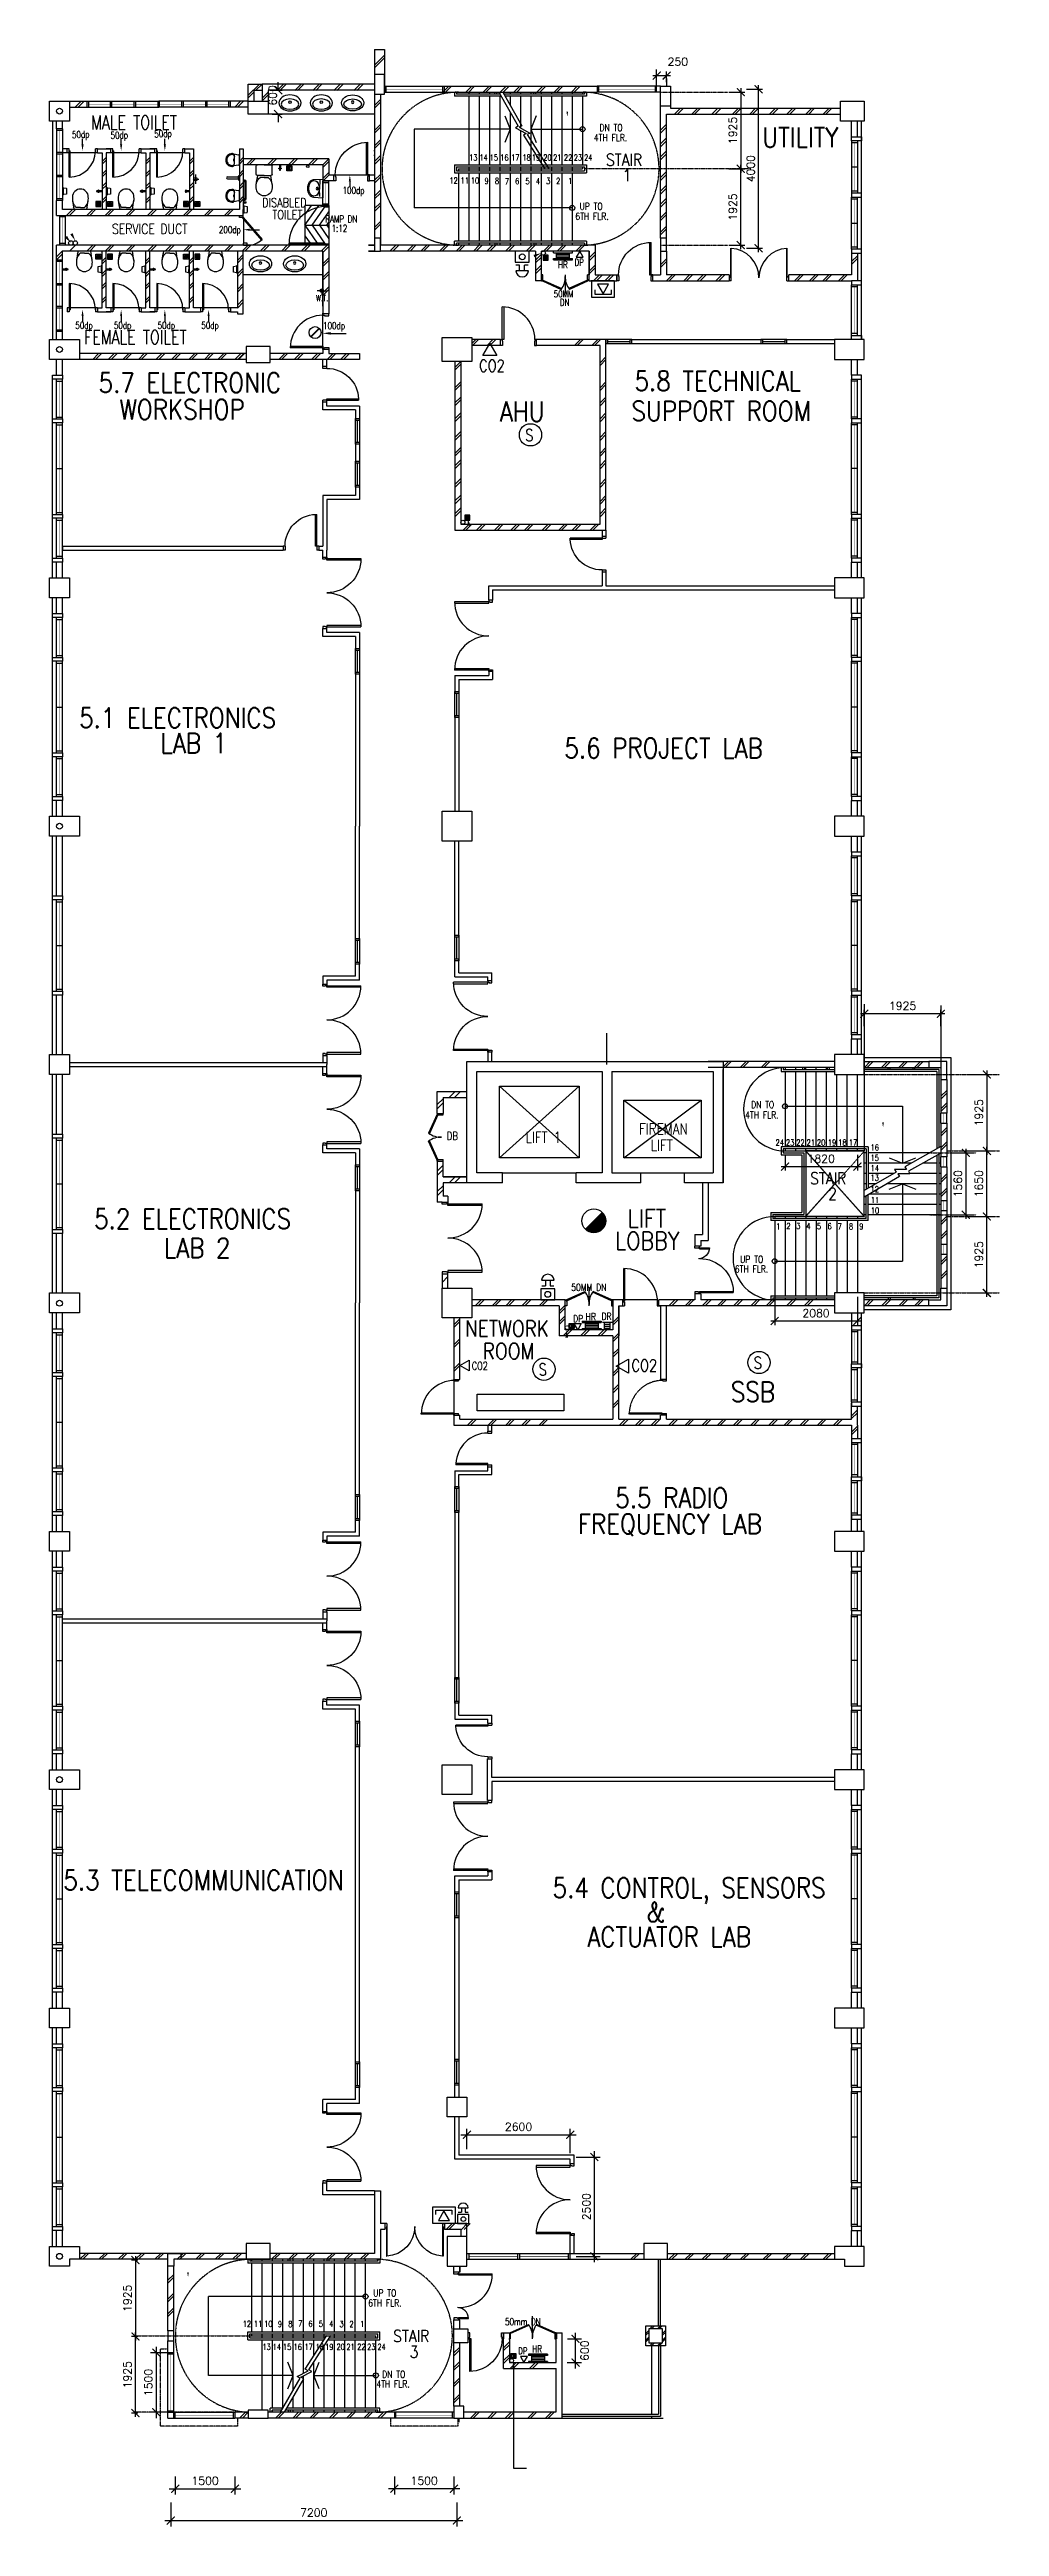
# Model space of a CAD drawing. Extents: x 2508799 to 2625178, y -845223 to -762524.
# Drawn here: x 2508799 to 2532699, y -845223 to -782874 of the extents above; entities that cross this region are included whole.
import ezdxf
from ezdxf.enums import TextEntityAlignment as Align

# ---------------------------------------------------------------- set-up
doc = ezdxf.new("R2010")
doc.units = 0
doc.header["$LTSCALE"] = 10
doc.header["$MEASUREMENT"] = 0
for name, pattern in [('DASHEDX2', [1.5, 1, -0.5]), ('DIVIDE', [1.25, 0.5, -0.25, 0, -0.25, 0, -0.25]), ('HIDDEN', [0.375, 0.25, -0.125])]:
    doc.linetypes.add(name, pattern=pattern)
doc.layers.get('0').update_dxf_attribs({"linetype": 'CONTINUOUS'})
doc.layers.get('DEFPOINTS').update_dxf_attribs({"linetype": 'CONTINUOUS'})
for name, color, linetype in [('-FF', 240, 'CONTINUOUS'), ('-SPR', 240, 'CONTINUOUS'), ('-SPR TEXT', 2, 'CONTINUOUS'), ('COL', 3, 'CONTINUOUS'), ('demolish-work', 8, 'DASHEDX2'), ('DIM', 7, 'CONTINUOUS'), ('DOOR', 5, 'CONTINUOUS'), ('DR', 7, 'CONTINUOUS'), ('DTEXT', 7, 'CONTINUOUS'), ('extension', 1, 'CONTINUOUS'), ('FIT', 5, 'CONTINUOUS'), ('FITT', 5, 'CONTINUOUS'), ('H', 1, 'CONTINUOUS'), ('hatch', 7, 'CONTINUOUS'), ('LINE', 7, 'CONTINUOUS'), ('partition', 7, 'CONTINUOUS'), ('PIPE', 5, 'DIVIDE'), ('rail', 1, 'CONTINUOUS'), ('ROOF', 7, 'CONTINUOUS'), ('RWDP', 145, 'CONTINUOUS'), ('SANI', 7, 'CONTINUOUS'), ('SP', 220, 'CONTINUOUS'), ('stair', 7, 'CONTINUOUS'), ('T25', 7, 'CONTINUOUS'), ('T50', 4, 'CONTINUOUS'), ('TEX', 2, 'CONTINUOUS'), ('txt', 7, 'CONTINUOUS'), ('VP', 100, 'CONTINUOUS'), ('WALL', 2, 'CONTINUOUS'), ('WIN', 5, 'CONTINUOUS'), ('WP', 50, 'DIVIDE')]:
    doc.layers.add(name, color=color, linetype=linetype)
doc.styles.add('E', font='ROMANS.SHX', dxfattribs={"width": 0.9})
doc.styles.add('ROMANS', font='romans')
doc.styles.get("Standard").update_dxf_attribs({"font": 'ROMANS.SHX'})
doc.dimstyles.new('STANDARD$0', dxfattribs={"dimscale": 0, "dimtxt": 8, "dimasz": 6, "dimexe": 1, "dimexo": 1, "dimgap": 3, "dimtad": 1, "dimdec": 0, "dimlfac": -1, "dimrnd": 1, "dimzin": 0, "dimdsep": 46, "dimtxsty": 'Standard', "dimcen": 0, "dimclrd": 5, "dimclre": 250, "dimadec": 0, "dimazin": 0, "dimtfac": 1, "dimtdec": 4, "dimtofl": 0, "dimtmove": 0, "dimatfit": 3, "dimfxl": 1, "dimtolj": 1, "dimtzin": 0, "dimarcsym": 0})

msp = doc.modelspace()

# ---------------------------------------------------------------- texts
at = {"layer": '-FF', "color": 0, "style": 'ROMANS', "width": 0.8}
for s, height, p in [('CO2', 300, (2519606.6, -790983.2)), ('DR', 175, (2522689.1, -814849.2)), ('CO2', 300, (2523440, -816148.8))]:
    msp.add_text(s, height=height, dxfattribs=at).set_placement(p)
at = {"layer": '-FF', "color": 0, "ltscale": 0.5, "style": 'ROMANS', "width": 0.75}
msp.add_text('CO2', height=200, dxfattribs=at).set_placement((2519421.7, -816108.9))
at = {"color": 0, "style": 'ROMANS', "width": 0.75}
for s, p in [('MALE TOILET', (2509844.2, -784886.2)), ('FEMALE TOILET', (2509671.1, -790286.4))]:
    msp.add_text(s, height=350, dxfattribs=at).set_placement(p)
at = {"color": 0, "ltscale": 10, "style": 'ROMANS', "width": 0.8}
for s, p in [('FIREMAN', (2523631.3, -810181.8)), ('LIFT 1', (2520775.5, -810393.9)), ('LIFT', (2523924.8, -810597.1))]:
    msp.add_text(s, height=275, dxfattribs=at).set_placement(p)
at = {"layer": 'stair', "color": 0, "style": 'ROMANS', "width": 0.8}
for s, p in [('DN TO', (2522635.6, -784927.2)), ('4TH FLR.', (2522495, -785176.5)), ('UP TO', (2522134, -786911.3)), ('6TH FLR.', (2522028.8, -787160.6)), ('4TH FLR.', (2526300.7, -809782.1)), ('DN TO', (2526449.6, -809523.8)), ('6TH FLR.', (2526042, -813661.2)), ('UP TO', (2526174.6, -813411.8)), ('50MM DN', (2521926.3, -814117.8)), ('DP', (2521972.1, -814908.6)), ('HR', (2522289.3, -814854.6)), ('6TH FLR.', (2516817.3, -839684.7)), ('UP TO', (2516942, -839435.4)), ('4TH FLR.', (2517022.2, -841728)), ('DN TO', (2517168.3, -841478.7))]:
    msp.add_text(s, height=175, dxfattribs=at).set_placement(p)
at = {"layer": 'T25', "color": 0, "style": 'ROMANS', "width": 0.8}
msp.add_text('DB', height=200, dxfattribs=at).set_placement((2518790.4, -810319.9))
at = {"layer": 'T50', "color": 0, "style": 'ROMANS', "width": 0.85}
for s, height, p in [('UTILITY', 500, (2526731.3, -785333.5)), ('5.7 ELECTRONIC', 500, (2510033.6, -791509.9)), ('5.8 TECHNICAL', 500, (2523518.4, -791466.6)), ('WORKSHOP', 500, (2510556.9, -792182.7)), ('AHU', 500, (2520125.4, -792237.1)), ('SUPPORT ROOM', 500, (2523440.6, -792222.7)), ('5.1 ELECTRONICS', 500, (2509544.9, -799946.2)), ('LAB 1', 500, (2511589, -800583.5)), ('5.2 ELECTRONICS', 500, (2509920.9, -812556.1)), ('LIFT', 450, (2523345.5, -812523.1)), ('LAB 2', 500, (2511676.7, -813291.2)), ('LOBBY', 450, (2523028.2, -813087.8)), ('NETWORK', 400, (2519254.1, -815270.4)), ('ROOM', 400, (2519700.2, -815836.6)), ('SSB', 500, (2525940.1, -816914.7)), ('5.3 TELECOMMUNICATION', 500, (2509148.1, -829205))]:
    msp.add_text(s, height=height, dxfattribs=at).set_placement(p)
for s, p in [('5.6 PROJECT LAB', (2524248.3, -800457.9)), ('5.5 RADIO ', (2524600.5, -819329.7)), ('FREQUENCY LAB', (2524407.9, -820012.4)), ('5.4 CONTROL, SENSORS ', (2525036, -829223)), ('&', (2524055.8, -829752.3)), ('ACTUATOR LAB', (2524387.5, -830380.2))]:
    msp.add_text(s, height=500, dxfattribs=at).set_placement(p, align=Align.MIDDLE)
at = {"layer": 'TEX', "color": 0, "ltscale": 0.5, "style": 'ROMANS', "width": 0.75}
for p in [(2509367.2, -785105.3), (2510337.6, -785125.3), (2511437, -785087.9)]:
    msp.add_text('50dp', height=175, rotation=1.945264, dxfattribs=at).set_placement(p)
for s, height, p in [('100dp', 175, (2516172.4, -786506.7)), ('200dp', 175, (2513060.9, -787494.9)), ('RAMP DN', 175, (2515737.8, -787229.1)), ('1:12', 175, (2515896.6, -787462)), ('HR', 175, (2521593.9, -788378.8)), ('DP', 175, (2522006.2, -788320.4)), ('W.T.', 150, (2515505.4, -789208.7)), ('50MM ', 175, (2521483.7, -789111.5)), ('50MM ', 175, (2521483.7, -789111.5)), ('DN', 175, (2521637.2, -789328.1)), ('DN', 175, (2521637.2, -789328.1)), ('50dp', 175, (2509447.5, -789901.7)), ('50dp', 175, (2510418.5, -789901.7)), ('50dp', 175, (2511518.5, -789901.7)), ('50dp', 175, (2512618.5, -789901.7)), ('100dp', 175, (2515682.4, -789910.7)), ('50mm DN', 175, (2520261.3, -840157.2)), ('DP', 175, (2520589, -840890.4)), ('HR', 175, (2520945.7, -840842.2))]:
    msp.add_text(s, height=height, dxfattribs=at).set_placement(p)
at = {"layer": 'txt', "color": 0, "style": 'ROMANS', "width": 0.8}
for s, p in [('DISABLED', (2514147.5, -786839.6)), ('TOILET', (2514405.5, -787142.8))]:
    msp.add_text(s, height=225, dxfattribs=at).set_placement(p)
at = {"layer": 'txt', "color": 0, "ltscale": 10, "style": 'ROMANS', "width": 0.8}
msp.add_text('SERVICE DUCT', height=250, dxfattribs=at).set_placement((2511321.1, -787388.1, 3887.4), align=Align.MIDDLE)

# ---------------------------------------------------------------- blocks, each defined once
blk = doc.blocks.new('FG')
at = {"layer": 'LINE', "linetype": 'Continuous'}
for points in [[(0, 0), (50, 0), (50, 100), (0, 100)], [(600, 0), (650, 0), (650, 100), (600, 100)]]:
    blk.add_lwpolyline(points, close=True, dxfattribs=at)
at = {"layer": 'LINE', "color": 5, "linetype": 'Continuous'}
for points in [[(600, 100), (50, 100)], [(50, 0), (600, 0)]]:
    blk.add_lwpolyline(points, dxfattribs=at)
at = {"layer": 'LINE', "color": 1, "linetype": 'Continuous'}
blk.add_lwpolyline([(50, 50), (600, 50)], dxfattribs=at)
blk = doc.blocks.new('_ARCHTICK')
at = {"color": 0, "linetype": 'ByBlock', "const_width": 0.15}
blk.add_lwpolyline([(-0.5, -0.5), (0.5, 0.5)], dxfattribs=at)
blk = doc.blocks.new('*D22')
at = {"layer": 'DEFPOINTS', "color": 0, "transparency": 16777216}
for p in [(1648688, -783985), (1649092, -783985), (1648688, -787985)]:
    blk.add_point(p, dxfattribs=at)
at = {"layer": 'DIM', "color": 7, "lineweight": -2, "transparency": 16777216}
for p, q in [((1648788, -783985), (1649192, -783985)), ((1649092, -788085), (1649092, -783885)), ((1648788, -787985), (1649192, -787985))]:
    blk.add_line(p, q, dxfattribs=at)
at = {"layer": 'DIM', "color": 7, "lineweight": -2, "transparency": 16777216, "xscale": 200, "yscale": 200, "zscale": 200}
for p, rotation in [((1649092, -783985), 90), ((1649092, -787985), 270)]:
    blk.add_blockref('_ARCHTICK', p, dxfattribs=dict(at, rotation=rotation))
at = {"layer": 'DIM', "color": 7, "transparency": 16777216, "insert": (1648892, -785985), "char_height": 200, "attachment_point": 5, "rotation": 90, "style": 'ROMANS'}
blk.add_mtext('\\A1;4000', dxfattribs=at)
blk = doc.blocks.new('*D23')
at = {"layer": 'DEFPOINTS', "color": 0, "transparency": 16777216}
for p in [(1648238, -785985), (1648642, -785985), (1648238, -787910)]:
    blk.add_point(p, dxfattribs=at)
at = {"layer": 'DIM', "color": 7, "lineweight": -2, "transparency": 16777216}
for p, q in [((1648338, -785985), (1648742, -785985)), ((1648642, -788010), (1648642, -785885)), ((1648338, -787910), (1648742, -787910))]:
    blk.add_line(p, q, dxfattribs=at)
at = {"layer": 'DIM', "color": 7, "lineweight": -2, "transparency": 16777216, "xscale": 200, "yscale": 200, "zscale": 200}
for p, rotation in [((1648642, -785985), 90), ((1648642, -787910), 270)]:
    blk.add_blockref('_ARCHTICK', p, dxfattribs=dict(at, rotation=rotation))
at = {"layer": 'DIM', "color": 7, "transparency": 16777216, "insert": (1648442, -786948), "char_height": 200, "attachment_point": 5, "rotation": 90, "style": 'ROMANS'}
blk.add_mtext('\\A1;1925', dxfattribs=at)
blk = doc.blocks.new('*D24')
at = {"layer": 'DEFPOINTS', "color": 0, "transparency": 16777216}
for p in [(1648238, -784060), (1648238, -785985), (1648642, -785985)]:
    blk.add_point(p, dxfattribs=at)
at = {"layer": 'DIM', "color": 7, "lineweight": -2, "transparency": 16777216}
for p, q in [((1648338, -784060), (1648742, -784060)), ((1648642, -783960), (1648642, -786085)), ((1648338, -785985), (1648742, -785985))]:
    blk.add_line(p, q, dxfattribs=at)
at = {"layer": 'DIM', "color": 7, "lineweight": -2, "transparency": 16777216, "xscale": 200, "yscale": 200, "zscale": 200}
for p, rotation in [((1648642, -784060), 90), ((1648642, -785985), 270)]:
    blk.add_blockref('_ARCHTICK', p, dxfattribs=dict(at, rotation=rotation))
at = {"layer": 'DIM', "color": 7, "transparency": 16777216, "insert": (1648442, -785023), "char_height": 200, "attachment_point": 5, "rotation": 90, "style": 'ROMANS'}
blk.add_mtext('\\A1;1925', dxfattribs=at)
blk = doc.blocks.new('*D25')
at = {"layer": 'DEFPOINTS', "color": 0, "transparency": 16777216}
for p in [(1646776, -783641), (1646526, -783910), (1646776, -783910)]:
    blk.add_point(p, dxfattribs=at)
at = {"layer": 'DIM', "color": 7, "lineweight": -2, "transparency": 16777216}
for p, q in [((1646426, -783641), (1646876, -783641)), ((1646526, -783810), (1646526, -783541)), ((1646776, -783810), (1646776, -783541))]:
    blk.add_line(p, q, dxfattribs=at)
at = {"layer": 'DIM', "color": 7, "lineweight": -2, "transparency": 16777216, "xscale": 200, "yscale": 200, "zscale": 200, "rotation": 180}
blk.add_blockref('_ARCHTICK', (1646526, -783641), dxfattribs=at)
at = {"layer": 'DIM', "color": 7, "lineweight": -2, "transparency": 16777216, "xscale": 200, "yscale": 200, "zscale": 200}
blk.add_blockref('_ARCHTICK', (1646776, -783641), dxfattribs=at)
at = {"layer": 'DIM', "color": 7, "transparency": 16777216, "insert": (1647059, -783291), "char_height": 200, "attachment_point": 5, "style": 'ROMANS'}
blk.add_mtext('\\A1;250', dxfattribs=at)
blk = doc.blocks.new('*D31')
at = {"layer": 'DEFPOINTS', "color": 0, "transparency": 16777216}
for p in [(2789953, -822492), (2792033, -822492), (2789953, -823199)]:
    blk.add_point(p, dxfattribs=at)
at = {"layer": 'stair', "color": 7, "lineweight": -2, "transparency": 16777216}
for p, q in [((2789953, -822592), (2789953, -823299)), ((2792033, -822592), (2792033, -823299)), ((2792133, -823199), (2789853, -823199))]:
    blk.add_line(p, q, dxfattribs=at)
at = {"layer": 'stair', "color": 7, "lineweight": -2, "transparency": 16777216, "xscale": 200, "yscale": 200, "zscale": 200, "rotation": 180}
blk.add_blockref('_ARCHTICK', (2789953, -823199), dxfattribs=at)
at = {"layer": 'stair', "color": 7, "lineweight": -2, "transparency": 16777216, "xscale": 200, "yscale": 200, "zscale": 200}
blk.add_blockref('_ARCHTICK', (2792033, -823199), dxfattribs=at)
at = {"layer": 'stair', "color": 7, "transparency": 16777216, "insert": (2790993, -822999), "char_height": 200, "attachment_point": 5, "style": 'ROMANS'}
blk.add_mtext('\\A1;2080', dxfattribs=at)
blk = doc.blocks.new('*D26')
at = {"color": 7, "lineweight": -2, "transparency": 16777216}
for p, q in [((2794799, -816992), (2795390, -816992)), ((2795290, -816892), (2795290, -819017)), ((2794799, -818917), (2795390, -818917))]:
    blk.add_line(p, q, dxfattribs=at)
at = {"layer": 'DEFPOINTS', "color": 0, "transparency": 16777216}
for p in [(2794699, -816992), (2794699, -818917), (2795290, -818917)]:
    blk.add_point(p, dxfattribs=at)
at = {"color": 7, "lineweight": -2, "transparency": 16777216, "xscale": 200, "yscale": 200, "zscale": 200}
for p, rotation in [((2795290, -816992), 90), ((2795290, -818917), 270)]:
    blk.add_blockref('_ARCHTICK', p, dxfattribs=dict(at, rotation=rotation))
at = {"color": 7, "transparency": 16777216, "insert": (2795090, -817954), "char_height": 200, "attachment_point": 5, "rotation": 90, "style": 'ROMANS'}
blk.add_mtext('\\A1;1925', dxfattribs=at)
blk = doc.blocks.new('*D27')
at = {"color": 7, "lineweight": -2, "transparency": 16777216}
for p, q in [((2794233, -815464), (2792108, -815464)), ((2792208, -815772), (2792208, -815364)), ((2794133, -815772), (2794133, -815364))]:
    blk.add_line(p, q, dxfattribs=at)
at = {"layer": 'DEFPOINTS', "color": 0, "transparency": 16777216}
for p in [(2792208, -815464), (2792208, -815872), (2794133, -815872)]:
    blk.add_point(p, dxfattribs=at)
at = {"color": 7, "lineweight": -2, "transparency": 16777216, "xscale": 200, "yscale": 200, "zscale": 200, "rotation": 180}
blk.add_blockref('_ARCHTICK', (2792208, -815464), dxfattribs=at)
at = {"color": 7, "lineweight": -2, "transparency": 16777216, "xscale": 200, "yscale": 200, "zscale": 200}
blk.add_blockref('_ARCHTICK', (2794133, -815464), dxfattribs=at)
at = {"color": 7, "transparency": 16777216, "insert": (2793170, -815264), "char_height": 200, "attachment_point": 5, "style": 'ROMANS'}
blk.add_mtext('\\A1;1925', dxfattribs=at)
blk = doc.blocks.new('*D28')
at = {"color": 7, "lineweight": -2, "transparency": 16777216}
for p, q in [((2795290, -822592), (2795290, -820467)), ((2794799, -820567), (2795390, -820567)), ((2794799, -822492), (2795390, -822492))]:
    blk.add_line(p, q, dxfattribs=at)
at = {"layer": 'DEFPOINTS', "color": 0, "transparency": 16777216}
for p in [(2794699, -820567), (2795290, -820567), (2794699, -822492)]:
    blk.add_point(p, dxfattribs=at)
at = {"color": 7, "lineweight": -2, "transparency": 16777216, "xscale": 200, "yscale": 200, "zscale": 200}
for p, rotation in [((2795290, -820567), 90), ((2795290, -822492), 270)]:
    blk.add_blockref('_ARCHTICK', p, dxfattribs=dict(at, rotation=rotation))
at = {"color": 7, "transparency": 16777216, "insert": (2795090, -821529), "char_height": 200, "attachment_point": 5, "rotation": 90, "style": 'ROMANS'}
blk.add_mtext('\\A1;1925', dxfattribs=at)
blk = doc.blocks.new('*D29')
at = {"color": 7, "lineweight": -2, "transparency": 16777216}
for p, q in [((2794799, -818917), (2795390, -818917)), ((2795290, -820667), (2795290, -818817)), ((2794799, -820567), (2795390, -820567))]:
    blk.add_line(p, q, dxfattribs=at)
at = {"layer": 'DEFPOINTS', "color": 0, "transparency": 16777216}
for p in [(2794699, -818917), (2795290, -818917), (2794699, -820567)]:
    blk.add_point(p, dxfattribs=at)
at = {"color": 7, "lineweight": -2, "transparency": 16777216, "xscale": 200, "yscale": 200, "zscale": 200}
for p, rotation in [((2795290, -818917), 90), ((2795290, -820567), 270)]:
    blk.add_blockref('_ARCHTICK', p, dxfattribs=dict(at, rotation=rotation))
at = {"color": 7, "transparency": 16777216, "insert": (2795090, -819742), "char_height": 200, "attachment_point": 5, "rotation": 90, "style": 'ROMANS'}
blk.add_mtext('\\A1;1650', dxfattribs=at)
blk = doc.blocks.new('*D30')
at = {"color": 7, "lineweight": -2, "transparency": 16777216}
for p, q in [((2794506, -818962), (2794863, -818962)), ((2794763, -818862), (2794763, -820622)), ((2794506, -820522), (2794863, -820522))]:
    blk.add_line(p, q, dxfattribs=at)
at = {"layer": 'DEFPOINTS', "color": 0, "transparency": 16777216}
for p in [(2794406, -818962), (2794406, -820522), (2794763, -820522)]:
    blk.add_point(p, dxfattribs=at)
at = {"color": 7, "lineweight": -2, "transparency": 16777216, "xscale": 200, "yscale": 200, "zscale": 200}
for p, rotation in [((2794763, -818962), 90), ((2794763, -820522), 270)]:
    blk.add_blockref('_ARCHTICK', p, dxfattribs=dict(at, rotation=rotation))
at = {"color": 7, "transparency": 16777216, "insert": (2794563, -819742), "char_height": 200, "attachment_point": 5, "rotation": 90, "style": 'ROMANS'}
blk.add_mtext('\\A1;1560', dxfattribs=at)
blk = doc.blocks.new('*D32')
at = {"layer": 'DEFPOINTS', "color": 0, "transparency": 16777216}
for p in [(2790213, -818917), (2792033, -818917), (2792033, -819312)]:
    blk.add_point(p, dxfattribs=at)
at = {"layer": 'stair', "color": 7, "lineweight": -2, "transparency": 16777216}
for p, q in [((2790213, -819017), (2790213, -819412)), ((2792033, -819017), (2792033, -819412)), ((2790113, -819312), (2792133, -819312))]:
    blk.add_line(p, q, dxfattribs=at)
at = {"layer": 'stair', "color": 7, "lineweight": -2, "transparency": 16777216, "xscale": 200, "yscale": 200, "zscale": 200, "rotation": 180}
blk.add_blockref('_ARCHTICK', (2790213, -819312), dxfattribs=at)
at = {"layer": 'stair', "color": 7, "lineweight": -2, "transparency": 16777216, "xscale": 200, "yscale": 200, "zscale": 200}
blk.add_blockref('_ARCHTICK', (2792033, -819312), dxfattribs=at)
at = {"layer": 'stair', "color": 7, "transparency": 16777216, "insert": (2791123, -819112), "char_height": 200, "attachment_point": 5, "style": 'ROMANS'}
blk.add_mtext('\\A1;1820', dxfattribs=at)
blk = doc.blocks.new('*D56')
at = {"layer": 'DEFPOINTS', "color": 0, "transparency": 16777216}
for p in [(1632530, -869090), (1632371, -871015), (1632530, -871015)]:
    blk.add_point(p, dxfattribs=at)
at = {"layer": 'stair', "color": 7, "lineweight": -2, "transparency": 16777216}
for p, q in [((1632430, -869090), (1632271, -869090)), ((1632371, -868990), (1632371, -871115)), ((1632430, -871015), (1632271, -871015))]:
    blk.add_line(p, q, dxfattribs=at)
at = {"layer": 'stair', "color": 7, "lineweight": -2, "transparency": 16777216, "xscale": 200, "yscale": 200, "zscale": 200}
for p, rotation in [((1632371, -869090), 90), ((1632371, -871015), 270)]:
    blk.add_blockref('_ARCHTICK', p, dxfattribs=dict(at, rotation=rotation))
at = {"layer": 'stair', "color": 7, "transparency": 16777216, "insert": (1632171, -870052), "char_height": 200, "attachment_point": 5, "rotation": 90, "style": 'ROMANS'}
blk.add_mtext('\\A1;1925', dxfattribs=at)
blk = doc.blocks.new('*D57')
at = {"layer": 'DEFPOINTS', "color": 0, "transparency": 16777216}
for p in [(1632371, -871015), (1632530, -871015), (1632530, -872940)]:
    blk.add_point(p, dxfattribs=at)
at = {"layer": 'stair', "color": 7, "lineweight": -2, "transparency": 16777216}
for p, q in [((1632430, -871015), (1632271, -871015)), ((1632371, -873040), (1632371, -870915)), ((1632430, -872940), (1632271, -872940))]:
    blk.add_line(p, q, dxfattribs=at)
at = {"layer": 'stair', "color": 7, "lineweight": -2, "transparency": 16777216, "xscale": 200, "yscale": 200, "zscale": 200}
for p, rotation in [((1632371, -871015), 90), ((1632371, -872940), 270)]:
    blk.add_blockref('_ARCHTICK', p, dxfattribs=dict(at, rotation=rotation))
at = {"layer": 'stair', "color": 7, "transparency": 16777216, "insert": (1632171, -871977), "char_height": 200, "attachment_point": 5, "rotation": 90, "style": 'ROMANS'}
blk.add_mtext('\\A1;1925', dxfattribs=at)
blk = doc.blocks.new('*D58')
at = {"layer": 'DEFPOINTS', "color": 0, "linetype": 'Continuous', "transparency": 16777216}
for p in [(1638885, -874385), (1640385, -874385), (1638885, -874845)]:
    blk.add_point(p, dxfattribs=at)
at = {"layer": 'WIN', "color": 7, "linetype": 'Continuous', "lineweight": -2, "transparency": 16777216}
for p, q in [((1638885, -874535), (1638885, -874995)), ((1640385, -874535), (1640385, -874995)), ((1640535, -874845), (1638735, -874845))]:
    blk.add_line(p, q, dxfattribs=at)
at = {"layer": 'WIN', "color": 7, "linetype": 'Continuous', "lineweight": -2, "transparency": 16777216, "xscale": 200, "yscale": 200, "zscale": 200, "rotation": 180}
blk.add_blockref('_ARCHTICK', (1638885, -874845), dxfattribs=at)
at = {"layer": 'WIN', "color": 7, "linetype": 'Continuous', "lineweight": -2, "transparency": 16777216, "xscale": 200, "yscale": 200, "zscale": 200}
blk.add_blockref('_ARCHTICK', (1640385, -874845), dxfattribs=at)
at = {"layer": 'WIN', "color": 7, "linetype": 'Continuous', "transparency": 16777216, "insert": (1639635, -874645), "char_height": 200, "attachment_point": 5, "style": 'ROMANS'}
blk.add_mtext('\\A1;1500', dxfattribs=at)
blk = doc.blocks.new('*D59')
at = {"layer": 'DEFPOINTS', "color": 0, "linetype": 'Continuous', "transparency": 16777216}
for p in [(1633373, -874385), (1634873, -874385), (1634873, -874845)]:
    blk.add_point(p, dxfattribs=at)
at = {"layer": 'WIN', "color": 7, "linetype": 'Continuous', "lineweight": -2, "transparency": 16777216}
for p, q in [((1633373, -874535), (1633373, -874995)), ((1634873, -874535), (1634873, -874995)), ((1633223, -874845), (1635023, -874845))]:
    blk.add_line(p, q, dxfattribs=at)
at = {"layer": 'WIN', "color": 7, "linetype": 'Continuous', "lineweight": -2, "transparency": 16777216, "xscale": 200, "yscale": 200, "zscale": 200, "rotation": 180}
blk.add_blockref('_ARCHTICK', (1633373, -874845), dxfattribs=at)
at = {"layer": 'WIN', "color": 7, "linetype": 'Continuous', "lineweight": -2, "transparency": 16777216, "xscale": 200, "yscale": 200, "zscale": 200}
blk.add_blockref('_ARCHTICK', (1634873, -874845), dxfattribs=at)
at = {"layer": 'WIN', "color": 7, "linetype": 'Continuous', "transparency": 16777216, "insert": (1634123, -874645), "char_height": 200, "attachment_point": 5, "style": 'ROMANS'}
blk.add_mtext('\\A1;1500', dxfattribs=at)
blk = doc.blocks.new('*D60')
at = {"layer": 'DEFPOINTS', "color": 0, "linetype": 'Continuous', "transparency": 16777216}
for p in [(1633345, -871422), (1632896, -872922), (1633345, -872922)]:
    blk.add_point(p, dxfattribs=at)
at = {"layer": 'WIN', "color": 7, "linetype": 'Continuous', "lineweight": -2, "transparency": 16777216}
for p, q in [((1633195, -871422), (1632746, -871422)), ((1632896, -871272), (1632896, -873072)), ((1633195, -872922), (1632746, -872922))]:
    blk.add_line(p, q, dxfattribs=at)
at = {"layer": 'WIN', "color": 7, "linetype": 'Continuous', "lineweight": -2, "transparency": 16777216, "xscale": 200, "yscale": 200, "zscale": 200}
for p, rotation in [((1632896, -871422), 90), ((1632896, -872922), 270)]:
    blk.add_blockref('_ARCHTICK', p, dxfattribs=dict(at, rotation=rotation))
at = {"layer": 'WIN', "color": 7, "linetype": 'Continuous', "transparency": 16777216, "insert": (1632696, -872172), "char_height": 200, "attachment_point": 5, "rotation": 90, "style": 'ROMANS'}
blk.add_mtext('\\A1;1500', dxfattribs=at)
blk = doc.blocks.new('*D61')
at = {"layer": 'DEFPOINTS', "color": 0, "transparency": 16777216}
for p in [(1633258, -875044), (1640458, -875044), (1640458, -875646)]:
    blk.add_point(p, dxfattribs=at)
at = {"layer": 'DIM', "color": 7, "lineweight": -2, "transparency": 16777216}
for p, q in [((1633258, -875194), (1633258, -875796)), ((1640458, -875194), (1640458, -875796)), ((1633108, -875646), (1640608, -875646))]:
    blk.add_line(p, q, dxfattribs=at)
at = {"layer": 'DIM', "color": 7, "lineweight": -2, "transparency": 16777216, "xscale": 200, "yscale": 200, "zscale": 200, "rotation": 180}
blk.add_blockref('_ARCHTICK', (1633258, -875646), dxfattribs=at)
at = {"layer": 'DIM', "color": 7, "lineweight": -2, "transparency": 16777216, "xscale": 200, "yscale": 200, "zscale": 200}
blk.add_blockref('_ARCHTICK', (1640458, -875646), dxfattribs=at)
at = {"layer": 'DIM', "color": 7, "transparency": 16777216, "insert": (1636858, -875446), "char_height": 200, "attachment_point": 5, "style": 'ROMANS'}
blk.add_mtext('\\A1;7200', dxfattribs=at)
blk = doc.blocks.new('D1800-A')
at = {"layer": 'DR'}
for p, q in [((0, 0), (100, 0)), ((0, -50), (0, 0)), ((100, 0), (100, -40)), ((60, -50), (0, -50)), ((100, -40), (60, -40)), ((60, -40), (60, -50)), ((100, -40), (960, -40)), ((100, -80), (100, -40)), ((959, -80), (100, -80)), ((60, -1750), (0, -1750)), ((0, -1750), (0, -1800)), ((0, -1800), (100, -1800)), ((60, -1760), (60, -1750)), ((100, -1760), (60, -1760)), ((959, -1720), (100, -1720)), ((100, -1720), (100, -1760)), ((100, -1760), (960, -1760)), ((100, -1800), (100, -1760))]:
    blk.add_line(p, q, dxfattribs=at)
for centre, start, end in [((100, -40), 270.00007, 0), ((100, -1760), 0, 90)]:
    blk.add_arc(centre, 860, start, end, dxfattribs=at)
blk = doc.blocks.new('D1500-1')
at = {"layer": 'DR'}
for p, q in [((38, 77), (38, 821)), ((38, 821), (50, 820)), ((50, 0), (50, 820)), ((1462, 821), (1450, 820)), ((1450, 0), (1450, 820)), ((1462, 77), (1462, 821)), ((38, 115), (0, 115)), ((50, 0), (0, 0)), ((50, 77), (38, 77)), ((1450, 77), (1462, 77)), ((1462, 115), (1500, 115)), ((1450, 0), (1500, 0))]:
    blk.add_line(p, q, dxfattribs=at)
for centre, start, end in [((5, 77), 0.02384, 86.52892), ((1495, 77), 93.47108, 179.97616)]:
    blk.add_arc(centre, 745, start, end, dxfattribs=at)
blk = doc.blocks.new('D1200')
at = {"layer": 'DR', "color": 7}
for p, q in [((37, 115), (37, 965)), ((62, 115), (62, 965)), ((0, 115), (37, 115)), ((37, 115), (37, 90)), ((62, 115), (37, 115)), ((37, 90), (50, 90)), ((50, 90), (50, 0)), ((1138, 115), (1138, 364)), ((1138, 115), (1163, 115)), ((1150, 90), (1150, 0)), ((1150, 90), (1163, 90)), ((1163, 115), (1163, 365)), ((1163, 115), (1163, 90)), ((1163, 115), (1200, 115))]:
    blk.add_line(p, q, dxfattribs=at)
blk.add_arc((1163, 90), 275, 90, 180, dxfattribs=at)
at = {"layer": 'WIN', "color": 7}
for p, q in [((62, 965), (37, 965)), ((62, 965), (62, 965)), ((50, 0), (0, 0)), ((1150, 0), (1200, 0))]:
    blk.add_line(p, q, dxfattribs=at)
blk.add_arc((50, 125), 840, 359.3227, 89.14705, dxfattribs=at)
blk = doc.blocks.new('DR-900-B')
at = {"layer": 'DR'}
for p, q in [((0, 900), (-150, 900)), ((-150, 900), (-150, 860)), ((-150, 860), (-110, 860)), ((-110, 860), (-110, 850)), ((-110, 850), (0, 850)), ((0, 850), (0, 900)), ((-150, 40), (-970, 40)), ((-969, 80), (-150, 80)), ((-150, 80), (-150, 40)), ((-150, 40), (-110, 40)), ((-150, 0), (-150, 40)), ((0, 0), (-150, 0)), ((-110, 50), (0, 50)), ((-110, 40), (-110, 50)), ((0, 50), (0, 0))]:
    blk.add_line(p, q, dxfattribs=at)
blk.add_arc((-150, 40), 820, 90, 180, dxfattribs=at)
blk = doc.blocks.new('DR900')
at = {"layer": 'DR', "color": 7}
for p, q in [((25, 940), (50, 940)), ((25, 115), (25, 940)), ((50, 115), (50, 940)), ((0, 115), (25, 115)), ((0, 0), (38, 0)), ((50, 115), (25, 115)), ((25, 115), (25, 90)), ((25, 90), (38, 90)), ((38, 90), (38, 0)), ((862, 90), (875, 90)), ((862, 90), (862, 0)), ((862, 0), (900, 0)), ((875, 115), (900, 115)), ((875, 115), (875, 90))]:
    blk.add_line(p, q, dxfattribs=at)
blk.add_arc((25, 90), 850, 0, 90, dxfattribs=at)
blk = doc.blocks.new('DR-1800-B')
at = {"layer": 'DR'}
for p, q in [((-50, 0), (0, 0)), ((0, 0), (0, -150)), ((-1800, 0), (-1800, -150)), ((-1750, 0), (-1800, 0)), ((-1800, -150), (-1760, -150)), ((-1760, -150), (-1760, -110)), ((-1760, -110), (-1750, -110)), ((-1760, -150), (-1760, -1010)), ((-1720, -150), (-1760, -150)), ((-1750, -110), (-1750, 0)), ((-1720, -1009), (-1720, -150)), ((-80, -1009), (-80, -150)), ((-80, -150), (-40, -150)), ((-50, -110), (-50, 0)), ((-40, -110), (-50, -110)), ((-40, -150), (-40, -110)), ((-40, -150), (-40, -1010)), ((0, -150), (-40, -150))]:
    blk.add_line(p, q, dxfattribs=at)
for centre, start, end in [((-1760, -150), 270, 0), ((-40, -150), 180.00007, 270)]:
    blk.add_arc(centre, 860, start, end, dxfattribs=at)
blk = doc.blocks.new('D900')
at = {"layer": 'DOOR', "color": 7}
for p, q in [((50, 100), (50, 899)), ((80, 899), (50, 899)), ((80, 100), (80, 899)), ((0, 100), (0, 0)), ((0, 100), (50, 100)), ((0, 0), (50, 0)), ((50, 100), (50, 0)), ((50, 100), (80, 100)), ((850, 100), (850, 0)), ((850, 100), (900, 100)), ((850, 0), (900, 0)), ((900, 100), (900, 0))]:
    blk.add_line(p, q, dxfattribs=at)
blk.add_arc((50, 100), 800, 0, 87.8509, dxfattribs=at)
blk = doc.blocks.new('100FT')
at = {"layer": 'PIPE', "linetype": 'Continuous'}
blk.add_circle((0, 0), 50, dxfattribs=at)
at = {"layer": 'WP', "linetype": 'Continuous'}
for p, q in [((-37, 34), (37, 34)), ((-50, -3), (50, -3)), ((-34, -37), (34, -37))]:
    blk.add_line(p, q, dxfattribs=at)
blk = doc.blocks.new('A$C7CE3714C')
at = {"layer": 'FIT'}
blk.add_lwpolyline([(0, 0), (126, 0), (126, 126), (0, 126)], close=True, dxfattribs=at)
at = {"layer": 'FIT', "xscale": -1}
blk.add_blockref('100FT', (63, 66), dxfattribs=at)
blk = doc.blocks.new('ELLIPSE')
blk.add_circle((0.5, 0.5), 0.5)
blk = doc.blocks.new('BASIN-01')
blk.add_circle((0, 0), 30.3)
for p, xscale, yscale, zscale in [((279, -221), -559.6811780125836, 404.3346891934725, 559.6811780125837), ((220, -179), -444.6356025322193, 259.9294430529471, 444.6356025322195)]:
    blk.add_blockref('ELLIPSE', p, dxfattribs=dict(xscale=xscale, yscale=yscale, zscale=zscale))
blk = doc.blocks.new('*D531')
at = {"layer": 'DEFPOINTS', "color": 0, "transparency": 16777216}
for p in [(2514299, -783899), (2514299, -784499), (2514551, -784499)]:
    blk.add_point(p, dxfattribs=at)
at = {"layer": 'DR', "color": 7, "lineweight": -2, "transparency": 16777216}
for p, q in [((2514551, -783899), (2514551, -783699)), ((2514399, -783899), (2514651, -783899)), ((2514399, -784499), (2514651, -784499)), ((2514551, -784499), (2514551, -784699))]:
    blk.add_line(p, q, dxfattribs=at)
at = {"layer": 'DR', "color": 7, "lineweight": -2, "transparency": 16777216, "xscale": 200, "yscale": 200, "zscale": 200}
for p, rotation in [((2514551, -783899), 270), ((2514551, -784499), 90)]:
    blk.add_blockref('_ARCHTICK', p, dxfattribs=dict(at, rotation=rotation))
at = {"layer": 'DR', "color": 7, "transparency": 16777216, "insert": (2514414, -784029), "char_height": 200, "attachment_point": 5, "rotation": 90, "style": 'ROMANS'}
blk.add_mtext('\\A1;600', dxfattribs=at)
blk = doc.blocks.new('*D532')
at = {"layer": 'DEFPOINTS', "color": 0, "transparency": 16777216}
for p in [(2514299, -783899), (2514299, -784499), (2514551, -784499)]:
    blk.add_point(p, dxfattribs=at)
at = {"layer": 'DR', "color": 7, "lineweight": -2, "transparency": 16777216}
for p, q in [((2514551, -783899), (2514551, -783699)), ((2514399, -783899), (2514651, -783899)), ((2514399, -784499), (2514651, -784499)), ((2514551, -784499), (2514551, -784699))]:
    blk.add_line(p, q, dxfattribs=at)
at = {"layer": 'DR', "color": 7, "lineweight": -2, "transparency": 16777216, "xscale": 200, "yscale": 200, "zscale": 200}
for p, rotation in [((2514551, -783899), 270), ((2514551, -784499), 90)]:
    blk.add_blockref('_ARCHTICK', p, dxfattribs=dict(at, rotation=rotation))
at = {"layer": 'DR', "color": 7, "transparency": 16777216, "insert": (2514414, -784029), "char_height": 200, "attachment_point": 5, "rotation": 90, "style": 'ROMANS'}
blk.add_mtext('\\A1;600', dxfattribs=at)
blk = doc.blocks.new('UR1')
for p, q in [((104, 0), (-104, 0)), ((-160, -175), (-160, -190)), ((-151, -138), (-129, -20)), ((-151, -138), (-85, -125)), ((-135, -175), (-135, -190)), ((85, -125), (-85, -125)), ((-10, -315), (10, -315)), ((-10, -340), (10, -340)), ((151, -138), (85, -125)), ((129, -20), (151, -138)), ((135, -190), (135, -175)), ((160, -190), (160, -175))]:
    blk.add_line(p, q)
for centre, radius, start, end in [((-104, -25), 25, 90, 169.56252), ((104, -25), 25, 10.43748, 90), ((-85, -175), 75, 150.86439, 180), ((-10, -190), 150, 180, 270), ((-85, -175), 50, 90, 180), ((-10, -190), 125, 180, 270), ((0, -125), 26.1, 180, 0), ((10, -190), 125, 270, 0), ((10, -190), 150, 270, 0), ((85, -175), 50, 0, 90), ((85, -175), 75, 0, 29.13561)]:
    blk.add_arc(centre, radius, start, end)
blk = doc.blocks.new('WC-CAP-P')
for p, q in [((-84, 0), (-254, 0)), ((-85, 0), (85, 0)), ((-284, -240), (-284, -30)), ((-274, -318), (-274, -318)), ((-84, -270), (-254, -270)), ((-84, -318), (-190, -318)), ((-85, -270), (85, -270)), ((-85, -318), (21, -318)), ((105, -318), (105, -318)), ((115, -240), (115, -30))]:
    blk.add_line(p, q)
for centre, radius, start, end in [((10, -540), 297, 131.76878, 188.34412), ((-254, -30), 30, 90, 180), ((-254, -240), 30, 180, 270), ((23685, -4344), 24274, 170.33681, 170.89893), ((-86, -585), 197, 179.51694, 271.02679), ((-83, -585), 197, 268.97321, 0.48306), ((-179, -540), 297, 351.65588, 48.23122), ((-23854, -4344), 24274, 9.10107, 9.66319), ((85, -30), 30, 0, 90), ((85, -240), 30, 270, 0)]:
    blk.add_arc(centre, radius, start, end)
blk = doc.blocks.new('P', base_point=(9.169, 7.42))
for radius in [0.0407, 0.0315]:
    blk.add_circle((9.166, 7.418), radius)
blk = doc.blocks.new('BASIN-2')
for p, q in [((310, 0), (-310, 0)), ((-295, -314), (-310, 0)), ((-273, -104), (0, -114)), ((273, -104), (0, -114)), ((295, -314), (310, 0))]:
    blk.add_line(p, q)
for centre, radius, start, end in [((-163, -315), 132, 179.49571, 205.01035), ((-102, -268), 208, 209.5959, 236.4372), ((-23, -400), 294, 122.15738, 135.58726), ((-7, -98), 402, 238.60271, 271.03629), ((-176, -156), 5.79, 327.23155, 125.54576), ((7, -98), 402, 268.96371, 301.39729), ((176, -156), 5.79, 54.45424, 212.76845), ((23, -400), 294, 44.41274, 57.84262), ((102, -268), 208, 303.5628, 330.4041), ((163, -315), 132, 334.98965, 0.50429)]:
    blk.add_arc(centre, radius, start, end)
for name, p, xscale, yscale, zscale in [('ELLIPSE', (261, -473), -521.326566894229, 358.7639225105095, 521.3265668942295), ('P', (0, -180), 1000, 1000, 1000)]:
    blk.add_blockref(name, p, dxfattribs=dict(xscale=xscale, yscale=yscale, zscale=zscale))
blk = doc.blocks.new('*D570')
at = {"layer": 'DEFPOINTS', "color": 0, "transparency": 16777216}
for p in [(2521899, -835924), (2521899, -838424), (2522506, -838424)]:
    blk.add_point(p, dxfattribs=at)
at = {"layer": 'WALL', "color": 7, "lineweight": -2, "transparency": 16777216}
for p, q in [((2522049, -835924), (2522656, -835924)), ((2522506, -835774), (2522506, -838574)), ((2522049, -838424), (2522656, -838424))]:
    blk.add_line(p, q, dxfattribs=at)
at = {"layer": 'WALL', "color": 7, "lineweight": -2, "transparency": 16777216, "xscale": 200, "yscale": 200, "zscale": 200}
for p, rotation in [((2522506, -835924), 90), ((2522506, -838424), 270)]:
    blk.add_blockref('_ARCHTICK', p, dxfattribs=dict(at, rotation=rotation))
at = {"layer": 'WALL', "color": 7, "transparency": 16777216, "insert": (2522306, -837174), "char_height": 200, "attachment_point": 5, "rotation": 90, "style": 'ROMANS'}
blk.add_mtext('\\A1;2500', dxfattribs=at)
blk = doc.blocks.new('*D572')
at = {"layer": 'DEFPOINTS', "color": 0, "transparency": 16777216}
for p in [(2521899, -835363), (2519299, -835874), (2521899, -835974)]:
    blk.add_point(p, dxfattribs=at)
at = {"layer": 'WALL', "color": 7, "lineweight": -2, "transparency": 16777216}
for p, q in [((2519149, -835363), (2522049, -835363)), ((2519299, -835724), (2519299, -835213)), ((2521899, -835824), (2521899, -835213))]:
    blk.add_line(p, q, dxfattribs=at)
at = {"layer": 'WALL', "color": 7, "lineweight": -2, "transparency": 16777216, "xscale": 200, "yscale": 200, "zscale": 200, "rotation": 180}
blk.add_blockref('_ARCHTICK', (2519299, -835363), dxfattribs=at)
at = {"layer": 'WALL', "color": 7, "lineweight": -2, "transparency": 16777216, "xscale": 200, "yscale": 200, "zscale": 200}
blk.add_blockref('_ARCHTICK', (2521899, -835363), dxfattribs=at)
at = {"layer": 'WALL', "color": 7, "transparency": 16777216, "insert": (2520599, -835163), "char_height": 200, "attachment_point": 5, "style": 'ROMANS'}
blk.add_mtext('\\A1;2600', dxfattribs=at)
blk = doc.blocks.new('*D571')
at = {"layer": 'DEFPOINTS', "color": 0, "transparency": 16777216}
for p in [(2521678, -840499), (2522034, -840499), (2521676, -841099)]:
    blk.add_point(p, dxfattribs=at)
at = {"layer": 'WALL', "color": 7, "lineweight": -2, "transparency": 16777216}
for p, q in [((2522034, -841249), (2522034, -840349)), ((2521828, -840499), (2522184, -840499)), ((2521826, -841099), (2522184, -841099))]:
    blk.add_line(p, q, dxfattribs=at)
at = {"layer": 'WALL', "color": 7, "lineweight": -2, "transparency": 16777216, "xscale": 200, "yscale": 200, "zscale": 200}
for p, rotation in [((2522034, -840499), 90), ((2522034, -841099), 270)]:
    blk.add_blockref('_ARCHTICK', p, dxfattribs=dict(at, rotation=rotation))
at = {"layer": 'WALL', "color": 7, "transparency": 16777216, "insert": (2522262, -840799), "char_height": 200, "attachment_point": 5, "rotation": 90, "style": 'ROMANS'}
blk.add_mtext('\\A1;600', dxfattribs=at)
blk = doc.blocks.new('SMOKE-HEAT DETECTOR')
at = {"layer": '-FF'}
blk.add_hatch(color=11, dxfattribs=at).paths.add_polyline_path([(300, 0, 0.198912), (212, 212), (-212, -212, 0.668179)])
at = {"layer": '-FF', "linetype": 'Continuous'}
blk.add_line((-212, -212), (212, 212), dxfattribs=at)
blk.add_circle((0, 0), 300, dxfattribs=at)
blk = doc.blocks.new('SMOKE DETECTOR')
at = {"layer": '-FF'}
blk.add_circle((0, 0), 280, dxfattribs=at)
at = {"layer": '-FF', "color": 3, "style": 'E', "width": 0.8}
blk.add_text('S', height=300, dxfattribs=at).set_placement((-132, -156))
blk = doc.blocks.new('AMSTR2-E')
at = {"layer": 'hatch', "color": 1}
for p, q in [((1643.1, -150), (1793.1, 0)), ((1714.8, -150), (1864.8, 0)), ((2223.5, -150), (2373.5, 0)), ((2295.1, -150), (2445.1, 0)), ((2657.5, -150), (2807.5, 0)), ((2729.1, -150), (2879.1, 0)), ((3090.4, -150), (3240.4, 0)), ((3162, -150), (3312, 0)), ((3431.1, -150), (3581.1, 0)), ((3502.8, -150), (3652.8, 0)), ((4011.5, -150), (4161.5, 0)), ((4083.1, -150), (4233.1, 0)), ((4445.5, -150), (4595.5, 0)), ((4517.1, -150), (4667.1, 0)), ((4878.4, -150), (5028.4, 0)), ((4950, -150), (5100, 0))]:
    blk.add_line(p, q, dxfattribs=at)
at = {"layer": 'stair', "color": 193}
for p, q in [((1940, -150), (1940, -250)), ((3111.1, -250), (1940, -250)), ((1990, -150), (1990, -200)), ((3082.6, -200), (1990, -200)), ((2951.7, -200), (2951.7, -150)), ((3001.7, -200), (3001.7, -150)), ((5210, -200), (3183.1, -200)), ((5260, -250), (3211.7, -250)), ((3938.3, -200), (3938.3, -150)), ((3988.3, -200), (3988.3, -150)), ((5210, -150), (5210, -200)), ((5260, -150), (5260, -250)), ((1940, -1975), (5260, -1975)), ((1940, -1975), (1940, -2175)), ((1940, -2175), (5260, -2175)), ((1990, -2025), (5210, -2025)), ((1990, -2025), (1990, -2125)), ((1990, -2125), (5210, -2125)), ((3864.3, -2025), (3862.2, -2025)), ((5210, -2025), (5210, -2125)), ((5260, -1975), (5260, -2175)), ((1940, -4000), (1940, -3900)), ((5260, -3900), (1940, -3900)), ((1990, -4000), (1990, -3950)), ((5210, -3950), (1990, -3950)), ((2951.7, -3950), (2951.7, -4000)), ((3001.7, -3950), (3001.7, -4000)), ((3938.3, -3950), (3938.3, -4000)), ((3988.3, -3950), (3988.3, -4000)), ((5210, -3950), (5210, -4000)), ((5260, -3900), (5260, -4000))]:
    blk.add_line(p, q, dxfattribs=at)
at = {"layer": 'stair'}
for p, q in [((2300, -150), (2300, -200)), ((2300, -250), (2300, -1975)), ((2560, -150), (2560, -200)), ((2560, -250), (2560, -1975)), ((2820, -150), (2820, -200)), ((2820, -250), (2820, -1975)), ((3080, -150), (3080, -200)), ((3080, -250), (3080, -1975)), ((3340, -150), (3340, -200)), ((3340, -250), (3340, -474.5)), ((3600, -150), (3600, -200)), ((3600, -250), (3600, -1052.3)), ((3860, -150), (3860, -200)), ((3860, -250), (3860, -1975)), ((4120, -150), (4120, -200)), ((4120, -250), (4120, -1975)), ((4380, -150), (4380, -200)), ((4380, -250), (4380, -1975)), ((4640, -150), (4640, -200)), ((4640, -250), (4640, -1975)), ((4900, -150), (4900, -200)), ((4900, -250), (4900, -1975)), ((5160, -150), (5160, -200)), ((5160, -250), (5160, -1975)), ((3340, -1078.4), (927.4, -1078.4)), ((927.4, -1078.4), (927.4, -3062.5)), ((3340, -650.4), (3340, -1975)), ((3600, -1114.3), (3600, -1637.4)), ((3860, -1078.4), (5160, -1078.4)), ((3600, -1637.4), (3600, -1975)), ((2040, -2075), (3839.3, -2075)), ((2040, -2075), (5160, -2075)), ((2040, -2075), (2040, -2125)), ((2040, -2175), (2040, -3900)), ((2300, -2025), (2300, -2075)), ((2300, -2025), (2300, -2075)), ((2300, -2075), (2300, -2125)), ((2300, -2175), (2300, -3900)), ((2560, -2025), (2560, -2075)), ((2560, -2025), (2560, -2075)), ((2560, -2075), (2560, -2125)), ((2560, -2175), (2560, -3900)), ((2820, -2025), (2820, -2075)), ((2820, -2025), (2820, -2075)), ((2820, -2075), (2820, -2125)), ((2820, -2175), (2820, -3900)), ((3080, -2025), (3080, -2075)), ((3080, -2025), (3080, -2075)), ((3080, -2075), (3080, -2125)), ((3080, -2175), (3080, -3900)), ((3340, -2025), (3340, -2075)), ((3340, -2025), (3340, -2075)), ((3340, -2075), (3340, -2125)), ((3340, -2175), (3340, -3900)), ((3600, -2025), (3600, -2070.6)), ((3600, -2025), (3600, -2075)), ((3600, -2075), (3600, -2125)), ((3600, -2175), (3600, -3900)), ((3860, -2025), (3860, -2125)), ((3860, -2175), (3860, -3900)), ((4120, -2025), (4120, -2075)), ((4120, -2075), (4120, -2125)), ((4120, -2075), (4120, -2125)), ((4120, -2175), (4120, -3900)), ((4380, -2025), (4380, -2075)), ((4380, -2075), (4380, -2125)), ((4380, -2075), (4380, -2125)), ((4380, -2175), (4380, -3900)), ((4640, -2025), (4640, -2075)), ((4640, -2075), (4640, -2125)), ((4640, -2175), (4640, -3900)), ((4900, -2025), (4900, -2075)), ((4900, -2075), (4900, -2125)), ((4900, -2175), (4900, -3900)), ((5160, -2025), (5160, -2075)), ((4900, -3062.5), (927.4, -3062.5)), ((2040, -3950), (2040, -4000)), ((2300, -3950), (2300, -4000)), ((2560, -3950), (2560, -4000)), ((2820, -3950), (2820, -4000)), ((3080, -3950), (3080, -4000)), ((3340, -3950), (3340, -4000)), ((3600, -3950), (3600, -4000)), ((3860, -3950), (3860, -4000)), ((4120, -3950), (4120, -4000)), ((4380, -3950), (4380, -4000)), ((4640, -3950), (4640, -4000)), ((4900, -3950), (4900, -4000))]:
    blk.add_line(p, q, dxfattribs=at)
at = {"layer": 'stair', "color": 5, "linetype": 'HIDDEN'}
for p, q in [((7125, -150), (8812.7, -150)), ((9398, -2075), (5210, -2075)), ((7125, -4000), (8812.7, -4000))]:
    blk.add_line(p, q, dxfattribs=at)
at = {"layer": 'stair'}
for points in [[(3054, -150), (3542.9, -1005.3), (3470.6, -1046.6), (3744.1, -1189.7), (3671.9, -1231), (4214, -2079.3)], [(3154.5, -150), (3635.7, -991.9), (3563.5, -1033.2), (3837, -1176.3), (3764.8, -1217.6), (4314.5, -2079.3)]]:
    blk.add_lwpolyline(points, dxfattribs=at)
at = {"layer": 'stair', "color": 4, "linetype": 'Continuous'}
for points in [[(3205.2, -741.4), (3340, -1078.4), (3205.2, -1415.5)], [(3994.8, -741.4), (3860, -1078.4), (3994.8, -1415.5)]]:
    blk.add_lwpolyline(points, dxfattribs=at)
at = {"layer": 'stair', "color": 2, "linetype": 'Continuous'}
for centre in [(5160, -1078.4), (4900, -3062.5)]:
    blk.add_circle(centre, 62.5, dxfattribs=at)
at = {"layer": 'stair', "color": 1, "linetype": 'HIDDEN'}
for centre, start, end in [((2040, -2075), 90, 270), ((5160, -2075), 270, 90)]:
    blk.add_arc(centre, 1925, start, end, dxfattribs=at)
at = {"layer": 'WALL'}
for p, q in [((1675, 0), (1675, -150)), ((1675, 0), (5525, 0)), ((5525, 0), (5525, -150)), ((1675, -150), (5525, -150)), ((7025, -150), (7025, 0)), ((7125, 0), (7025, 0)), ((7125, -150), (7025, -150))]:
    blk.add_line(p, q, dxfattribs=at)
at = {"layer": 'WIN'}
for p, q in [((175, 0), (1675, 0)), ((1637, 0), (1637, -150)), ((7025, 0), (5525, 0)), ((175, -150), (1675, -150)), ((213, 0), (213, -150)), ((7025, -150), (5525, -150)), ((5563, 0), (5563, -150)), ((6987, 0), (6987, -150))]:
    blk.add_line(p, q, dxfattribs=at)
at = {"layer": 'WIN', "const_width": 10, "flags": 128}
for points in [[(213, -75), (1637, -75)], [(6987, -75), (5563, -75)]]:
    blk.add_lwpolyline(points, dxfattribs=at)
at = {"color": 2, "style": 'ROMANS', "width": 0.85}
for s, p in [('STAIR', (5751, -1998.7)), ('1', (6170.8, -2389.9))]:
    blk.add_text(s, height=300, dxfattribs=at).set_placement(p)
at = {"layer": 'stair', "color": 7, "linetype": 'Continuous', "style": 'ROMANS', "width": 0.7}
for s, p in [('13', (2305.7, -1870.8)), ('14', (2564.5, -1870.8)), ('15', (2823.7, -1870.8)), ('16', (3091.2, -1870.8)), ('17', (3363.8, -1870.8)), ('18', (3646.4, -1870.8)), ('19', (3882.4, -1870.8)), ('20', (4170.7, -1870.8)), ('21', (4420.5, -1870.8)), ('22', (4690.7, -1870.8)), ('23', (4939.7, -1870.8)), ('24', (5198.7, -1870.8)), ('12', (1810.6, -2448.5)), ('11', (2091.6, -2448.5)), ('10', (2349.7, -2448.5)), ('9', (2693.6, -2458.5)), ('8', (2955, -2458.5)), ('7', (3204.5, -2469)), ('6', (3463.1, -2463.7)), ('5', (3724.5, -2463.7)), ('4', (3985.9, -2463.7)), ('3', (4244.5, -2458.5)), ('2', (4494, -2458.5)), ('1', (4798.6, -2459))]:
    blk.add_text(s, height=150, dxfattribs=at).set_placement(p)
at = {"layer": 'DIM', "color": 1}
dim = blk.add_linear_dim(base=(7275, 268.9), p1=(7025, 0), p2=(7275, 0), dimstyle='STANDARD$0', override={"dimscale": 100, "dimtxt": 2, "dimasz": 2, "dimgap": 1, "dimtxsty": 'ROMANS', "dimblk": 'ARCHTICK', "dimdle": 1, "dimclrd": 7, "dimclre": 7, "dimclrt": 7, "dimtdec": 0, "dimtmove": 2}, dxfattribs=at)
dim.commit()
dim.dimension.update_dxf_attribs({"geometry": '*D25', "text_midpoint": (7558.5, 618.9), "dimtype": 128, "insert": (-1639500.9, 783910.4)})
at = {"layer": 'DIM'}
for p1, p2, distance, picture, middle in [((9187, -4075), (9187, -75), -403.9, '*D22', (9390.9, -2075)), ((8736.9, -150), (8736.9, -2075), 403.9, '*D24', (8940.7, -1112.5)), ((8736.9, -4000), (8736.9, -2075), -403.9, '*D23', (8940.7, -3037.5))]:
    dim = blk.add_aligned_dim(p1=p1, p2=p2, distance=distance, dimstyle='STANDARD$0', override={"dimscale": 100, "dimtxt": 2, "dimasz": 2, "dimgap": 1, "dimtxsty": 'ROMANS', "dimblk": 'ARCHTICK', "dimdle": 1, "dimclrd": 7, "dimclre": 7, "dimclrt": 7, "dimtdec": 0, "dimtmove": 2}, dxfattribs=at)
    dim.commit()
    dim.dimension.update_dxf_attribs({"geometry": picture, "text_midpoint": middle, "insert": (-1639500.9, 783910.4)})
blk = doc.blocks.new('AMSTR1-E')
for p, q in [((1212.5, -1050), (1212.5, -2480)), ((1212.5, -3000), (1212.5, -4950))]:
    blk.add_line(p, q)
at = {"layer": 'COL'}
for points in [[(250, 250), (-500, 250), (-500, -250), (250, -250)], [(2325, -375), (2325, 75), (1875, 75), (1875, -75), (2175, -75), (2175, -375)], [(250, -5750), (-500, -5750), (-500, -6250), (250, -6250)], [(2325, -5625), (2325, -6075), (1875, -6075), (1875, -5925), (2175, -5925), (2175, -5625)]]:
    blk.add_lwpolyline(points, close=True, dxfattribs=at)
at = {"layer": 'H'}
for p, q in [((2175, -800), (2325, -650)), ((2175, -870.7), (2325, -720.7)), ((2175, -1113.4), (2325, -963.4)), ((2175, -1184.2), (2325, -1034.2)), ((2175, -1735), (2325, -1585)), ((2175, -1805.7), (2325, -1655.7)), ((2175, -2095.8), (2325, -1945.8)), ((2175, -2166.6), (2325, -2016.6)), ((2175, -2897.8), (2325, -2747.8)), ((2175, -2968.6), (2325, -2818.6)), ((2175, -3258.7), (2325, -3108.7)), ((2175, -3329.4), (2325, -3179.4)), ((2175, -3963.8), (2325, -3813.8)), ((2175, -4034.5), (2325, -3884.5)), ((2175, -4324.7), (2325, -4174.7)), ((2175, -4395.4), (2325, -4245.4)), ((2175, -4970.4), (2325, -4820.4)), ((2175, -5041.1), (2325, -4891.1)), ((2175, -5331.3), (2325, -5181.3)), ((2175, -5402), (2325, -5252))]:
    blk.add_line(p, q, dxfattribs=at)
at = {"layer": 'hatch', "color": 1}
for p, q in [((251.1, -75), (401.1, 75)), ((322.8, -75), (472.8, 75)), ((685.1, -75), (835.1, 75)), ((756.8, -75), (906.8, 75)), ((1118.1, -75), (1268.1, 75)), ((1189.7, -75), (1339.7, 75)), ((1509.5, -75), (1659.5, 75)), ((1581.2, -75), (1731.2, 75)), ((251.1, -6075), (401.1, -5925)), ((322.8, -6075), (472.8, -5925)), ((685.1, -6075), (835.1, -5925)), ((756.8, -6075), (906.8, -5925)), ((1118.1, -6075), (1268.1, -5925)), ((1189.7, -6075), (1339.7, -5925)), ((1509.5, -6075), (1659.5, -5925)), ((1581.2, -6075), (1731.2, -5925))]:
    blk.add_line(p, q, dxfattribs=at)
at = {"layer": 'rail', "color": 203}
for p, q in [((-1845, -75), (-1845, -175)), ((-1845, -175), (-500, -175)), ((-1795, -75), (-1795, -125)), ((-1795, -125), (-500, -125)), ((-1298, -125), (-1298, -75)), ((-1248, -125), (-1248, -75)), ((-673, -125), (-673, -75)), ((-623, -125), (-623, -75)), ((2125, -125), (250, -125)), ((2075, -175), (250, -175)), ((850, -125), (850, -75)), ((900, -125), (900, -75)), ((1475, -125), (1475, -75)), ((1525, -125), (1525, -75)), ((2075, -175), (2075, -2122.5)), ((2125, -125), (2125, -2094.3)), ((350, -2075), (-1845, -2075)), ((-1845, -2075), (-1845, -2275)), ((-1845, -2275), (-1325, -2275)), ((300, -2125), (-1795, -2125)), ((-1795, -2125), (-1795, -2225)), ((-1795, -2225), (-1275, -2225)), ((-1325, -2275), (-1325, -3725)), ((-1275, -2225), (-1275, -3775)), ((300, -2125), (300, -3140.1)), ((350, -2075), (350, -3111.2)), ((2075, -2283.7), (2075, -5825)), ((2125, -2255.6), (2125, -5875)), ((-2105, -3725), (-2105, -3925)), ((-2105, -3725), (-1325, -3725)), ((300, -3875), (300, -3309.9)), ((350, -3925), (350, -3280.6)), ((350, -3925), (-2105, -3925)), ((-2055, -3775), (-2055, -3875)), ((-2055, -3775), (-1275, -3775)), ((300, -3875), (-2055, -3875)), ((-2105, -5825), (-500, -5825)), ((-2105, -5825), (-2105, -5925)), ((-2055, -5875), (-500, -5875)), ((-2055, -5875), (-2055, -5925)), ((2075, -5825), (250, -5825)), ((2125, -5875), (250, -5875)), ((850, -5875), (850, -5925)), ((900, -5875), (900, -5925)), ((1475, -5875), (1475, -5925)), ((1525, -5875), (1525, -5925))]:
    blk.add_line(p, q, dxfattribs=at)
at = {"layer": 'stair', "color": 5, "linetype": 'HIDDEN'}
for p, q in [((2175, 1487.5), (2175, -375)), ((250, -250), (3649.8, -250)), ((-1225, -3825), (250, -2175)), ((-1225, -2175), (250, -3825)), ((1901.6, -2220), (3067.5, -2220)), ((2325, -2175), (3649.8, -2175)), ((1901.6, -3780), (3067.5, -3780)), ((2325, -3825), (3649.8, -3825)), ((250, -5750), (3649.8, -5750))]:
    blk.add_line(p, q, dxfattribs=at)
at = {"layer": 'stair'}
for p, q in [((-1745, -75), (-1745, -125)), ((-1745, -175), (-1745, -2075)), ((-1485, -75), (-1485, -125)), ((-1485, -175), (-1485, -2075)), ((-1225, -125), (-1225, -75)), ((-1225, -2075), (-1225, -175)), ((-965, -125), (-965, -75)), ((-965, -2075), (-965, -175)), ((-705, -125), (-705, -75)), ((-705, -2075), (-705, -175)), ((-445, -2075), (-445, -250)), ((-185, -2075), (-185, -250)), ((75, -2075), (75, -250)), ((-1745, -1049.6), (1212.5, -1049.6)), ((-445, -1050), (1212.5, -1050)), ((-1745, -2125), (-1745, -2175)), ((-1745, -2175), (250, -2175)), ((-1485, -2125), (-1485, -2175)), ((-1225, -2175), (-1225, -2125)), ((250, -2175), (-1225, -2175)), ((-1225, -2175), (-1225, -3825)), ((-965, -2175), (-965, -2125)), ((-705, -2175), (-705, -2125)), ((-445, -2175), (-445, -2125)), ((-185, -2175), (-185, -2125)), ((75, -2175), (75, -2125)), ((300, -2220), (248.9, -2220)), ((300, -2480), (248.9, -2480)), ((250, -3825), (250, -2175)), ((1901.6, -2220), (350, -2220)), ((1439.3, -2480), (350, -2480)), ((2075, -2480), (1725.7, -2480)), ((2173.9, -2480), (2125, -2480)), ((300, -2740), (248.9, -2740)), ((300, -3000), (248.9, -3000)), ((992.5, -2740), (350, -2740)), ((542.5, -3000), (350, -3000)), ((2075, -3000), (828.1, -3000)), ((2075, -2740), (1389.7, -2740)), ((2173.9, -2740), (2125, -2740)), ((2173.9, -3000), (2125, -3000)), ((300, -3520), (248.9, -3520)), ((2075, -3520), (350, -3520)), ((2075, -3260), (385.1, -3260)), ((2173.9, -3260), (2125, -3260)), ((2173.9, -3520), (2125, -3520)), ((75, -3825), (-2005, -3825)), ((-2005, -3825), (-2005, -3875)), ((-2005, -3925), (-2005, -5825)), ((-1745, -3825), (-1745, -3875)), ((-1745, -3925), (-1745, -5825)), ((-1485, -3825), (-1485, -3875)), ((250, -3825), (-1485, -3825)), ((-1485, -3925), (-1485, -5825)), ((-1225, -3825), (-1225, -3875)), ((-1225, -3925), (-1225, -5825)), ((-965, -3825), (-965, -3875)), ((-965, -3925), (-965, -5825)), ((-705, -3825), (-705, -3875)), ((-705, -3925), (-705, -5825)), ((-445, -3825), (-445, -3875)), ((-445, -3925), (-445, -5750)), ((-185, -3825), (-185, -3875)), ((-185, -3925), (-185, -5750)), ((75, -3825), (75, -3875)), ((75, -3925), (75, -5750)), ((300, -3780), (248.9, -3780)), ((2173.9, -3780), (350, -3780)), ((-2005, -4950), (1212.5, -4950)), ((-2005, -5875), (-2005, -5925)), ((-1745, -5875), (-1745, -5925)), ((-1485, -5875), (-1485, -5925)), ((-1225, -5875), (-1225, -5925)), ((-1225, -5875), (-1225, -5925)), ((-965, -5875), (-965, -5925)), ((-965, -5875), (-965, -5925)), ((-705, -5875), (-705, -5925)), ((-705, -5875), (-705, -5925))]:
    blk.add_line(p, q, dxfattribs=at)
at = {"layer": 'stair', "linetype": 'HIDDEN'}
blk.add_line((-485, -3825), (-1045, -3825), dxfattribs=at)
at = {"layer": 'stair'}
for points in [[(2175, -2066.2), (1272.4, -2573.9), (1315, -2645.3), (1012.2, -2645.3), (1049.2, -2707.3), (250, -3169)], [(2175, -2227.5), (1357.9, -2686.7), (1394.9, -2748.7), (1092, -2748.7)], [(1092, -2748.7), (1134.7, -2820.1), (250, -3339.3)]]:
    blk.add_lwpolyline(points, dxfattribs=at)
at = {"layer": 'stair', "color": 4, "linetype": 'Continuous'}
for points in [[(875.4, -2345.2), (1212.5, -2480), (1549.6, -2345.2)], [(875.4, -3134.8), (1212.5, -3000), (1549.6, -3134.8)]]:
    blk.add_lwpolyline(points, dxfattribs=at)
at = {"layer": 'stair', "color": 2, "linetype": 'Continuous'}
for centre in [(-1745, -1049.6), (-2005, -4950)]:
    blk.add_circle(centre, 62.5, dxfattribs=at)
at = {"layer": 'WALL', "color": 253}
for p, q in [((250, 175), (2425, 175)), ((2425, 175), (2425, -6175)), ((2425, -6175), (250, -6175))]:
    blk.add_line(p, q, dxfattribs=at)
at = {"layer": 'WALL'}
for p, q in [((250, 75), (1875, 75)), ((250, -75), (1875, -75)), ((2175, -375), (2175, -1225)), ((2325, -375), (2325, -1225)), ((2325, -1225), (2175, -1225)), ((2175, -1475), (2325, -1475)), ((2175, -1475), (2175, -2325)), ((2325, -1475), (2325, -2325)), ((2325, -2325), (2175, -2325)), ((2175, -2575), (2175, -3425)), ((2175, -2575), (2325, -2575)), ((2325, -2575), (2325, -3425)), ((2175, -3425), (2325, -3425)), ((2175, -3675), (2175, -4525)), ((2175, -3675), (2325, -3675)), ((2325, -3675), (2325, -4525)), ((2175, -4525), (2325, -4525)), ((2175, -4775), (2175, -5625)), ((2175, -4775), (2325, -4775)), ((2325, -4775), (2325, -5625)), ((1875, -5925), (250, -5925)), ((1875, -6075), (250, -6075))]:
    blk.add_line(p, q, dxfattribs=at)
at = {"layer": 'WIN'}
for p, q in [((2175, -1475), (2175, -1225)), ((2325, -1475), (2325, -1225)), ((2175, -2575), (2175, -2325)), ((2325, -2575), (2325, -2325)), ((2175, -3425), (2175, -3675)), ((2325, -3425), (2325, -3675)), ((2175, -4525), (2175, -4775)), ((2325, -4525), (2325, -4775))]:
    blk.add_line(p, q, dxfattribs=at)
at = {"layer": 'WIN', "const_width": 10, "flags": 128}
for points in [[(2250, -1225), (2250, -1475)], [(2250, -2325), (2250, -2575)], [(2250, -3675), (2250, -3425)], [(2250, -4775), (2250, -4525)]]:
    blk.add_lwpolyline(points, dxfattribs=at)
at = {"color": 2, "style": 'ROMANS', "width": 0.85}
for s, p in [('STAIR', (-1112, -3014.8)), ('2', (-657.5, -3406))]:
    blk.add_text(s, height=300, dxfattribs=at).set_placement(p)
at = {"layer": 'stair', "color": 7, "linetype": 'Continuous', "style": 'ROMANS', "width": 0.7}
for s, p in [('24', (-1981.7, -2039.9)), ('23', (-1721.7, -2039.9)), ('22', (-1461.7, -2039.9)), ('21', (-1201.7, -2039.9)), ('20', (-941.7, -2039.9)), ('19', (-665.7, -2039.9)), ('18', (-404.7, -2039.9)), ('17', (-138.7, -2039.9)), ('16', (408, -2163.2)), ('15', (408, -2423.2)), ('14', (408, -2683.2)), ('13', (408, -2925.2)), ('12', (409.1, -3214.9)), ('11', (414.4, -3484.9)), ('10', (414.4, -3749.9)), ('1', (-1969.6, -4150)), ('2', (-1712, -4139.5)), ('3', (-1462.5, -4139.5)), ('4', (-1208.9, -4144.7)), ('5', (-942.5, -4144.7)), ('6', (-676.1, -4144.7)), ('7', (-422.5, -4150)), ('8', (-138.3, -4150)), ('9', (121.7, -4150))]:
    blk.add_text(s, height=150, dxfattribs=at).set_placement(p)
at = {"color": 1}
dim = blk.add_linear_dim(base=(250, 1278), p1=(2175, 869.7), p2=(250, 869.7), dimstyle='STANDARD$0', override={"dimscale": 100, "dimtxt": 2, "dimasz": 2, "dimgap": 1, "dimtxsty": 'ROMANS', "dimblk": 'ARCHTICK', "dimdle": 1, "dimclrd": 7, "dimclre": 7, "dimclrt": 7, "dimtdec": 0, "dimtmove": 2}, dxfattribs=at)
dim.commit()
dim.dimension.update_dxf_attribs({"geometry": '*D27', "text_midpoint": (1212.5, 1478), "insert": (-2791957.6, 816741.8)})
for base, p1, p2, angle, picture, middle in [((3332.6, -2175), (2741.5, -250), (2741.5, -2175), 90, '*D26', (3132.6, -1212.5)), ((3332.6, -2175), (2741.5, -3825), (2741.5, -2175), 270, '*D29', (3132.6, -3000)), ((3332.6, -3825), (2741.5, -5750), (2741.5, -3825), 270, '*D28', (3132.6, -4787.5))]:
    dim = blk.add_linear_dim(base=base, p1=p1, p2=p2, angle=angle, dimstyle='STANDARD$0', override={"dimscale": 100, "dimtxt": 2, "dimasz": 2, "dimgap": 1, "dimtxsty": 'ROMANS', "dimblk": 'ARCHTICK', "dimdle": 1, "dimclrd": 7, "dimclre": 7, "dimclrt": 7, "dimtdec": 0, "dimtmove": 2}, dxfattribs=at)
    dim.commit()
    dim.dimension.update_dxf_attribs({"geometry": picture, "text_midpoint": middle, "insert": (-2791957.6, 816741.8)})
dim = blk.add_aligned_dim(p1=(2448.5, -2220), p2=(2448.5, -3780), distance=357, dimstyle='STANDARD$0', override={"dimscale": 100, "dimtxt": 2, "dimasz": 2, "dimgap": 1, "dimtxsty": 'ROMANS', "dimblk": 'ARCHTICK', "dimdle": 1, "dimclrd": 7, "dimclre": 7, "dimclrt": 7, "dimtdec": 0, "dimtmove": 2}, dxfattribs=at)
dim.commit()
dim.dimension.update_dxf_attribs({"geometry": '*D30', "text_midpoint": (2605.5, -3000), "insert": (-2791957.6, 816741.8)})
at = {"layer": 'stair'}
dim = blk.add_linear_dim(base=(75, -2570), p1=(-1745, -2175), p2=(75, -2175), dimstyle='STANDARD$0', override={"dimscale": 100, "dimtxt": 2, "dimasz": 2, "dimgap": 1, "dimtxsty": 'ROMANS', "dimblk": 'ARCHTICK', "dimdle": 1, "dimclrd": 7, "dimclre": 7, "dimclrt": 7, "dimtdec": 0, "dimtmove": 2}, dxfattribs=at)
dim.commit()
dim.dimension.update_dxf_attribs({"geometry": '*D32', "text_midpoint": (-835, -2370), "insert": (-2791957.6, 816741.8)})
at = {"layer": 'stair', "color": 1}
dim = blk.add_linear_dim(base=(-2005, -6457.1), p1=(75, -5750), p2=(-2005, -5750), dimstyle='STANDARD$0', override={"dimscale": 100, "dimtxt": 2, "dimasz": 2, "dimgap": 1, "dimtxsty": 'ROMANS', "dimblk": 'ARCHTICK', "dimdle": 1, "dimclrd": 7, "dimclre": 7, "dimclrt": 7, "dimtdec": 0, "dimtmove": 2}, dxfattribs=at)
dim.commit()
dim.dimension.update_dxf_attribs({"geometry": '*D31', "text_midpoint": (-965, -6257.1), "insert": (-2791957.6, 816741.8)})
blk = doc.blocks.new('AMSTR3-E')
at = {"layer": 'COL'}
for p, q in [((-7301.4, -250), (-7301.4, 75)), ((-7301.4, 75), (-6971.4, 75)), ((-6971.4, 75), (-6971.4, -75)), ((-7151.4, -250), (-7301.4, -250)), ((-6971.4, -75), (-7151.4, -75)), ((-7151.4, -75), (-7151.4, -250))]:
    blk.add_line(p, q, dxfattribs=at)
for points in [[(-4726.4, 325), (-5326.4, 325), (-5326.4, -75), (-4726.4, -75)], [(223.6, 500), (-276.4, 500), (-276.4, -250), (223.6, -250)], [(-101.4, -1825), (248.6, -1825), (248.6, -2175), (-101.4, -2175)], [(-7151.4, -1875), (-7301.4, -1875), (-7301.4, -2125), (-7151.4, -2125)], [(-4778.7, -3875), (-5278.7, -3875), (-5278.7, -4075), (-4778.7, -4075)], [(146.3, -3775), (-103.7, -3775), (-103.7, -4075), (146.3, -4075)]]:
    blk.add_lwpolyline(points, close=True, dxfattribs=at)
at = {"layer": 'extension', "linetype": 'HIDDEN'}
for p, q in [((-7495.6, -2325), (-7495.6, -4275)), ((-7495.6, -2325), (-7301.4, -2325)), ((-5551.4, -4275), (-7495.6, -4275)), ((-5551.4, -4075), (-5551.4, -4275)), ((-1701.4, -4075), (-1701.4, -4275)), ((-1.4, -4275), (-1701.4, -4275)), ((-1.4, -4075), (-1.4, -4275))]:
    blk.add_line(p, q, dxfattribs=at)
at = {"layer": 'H'}
for p, q in [((-7151.4, -453.7), (-7301.4, -603.7)), ((-7151.4, -524.4), (-7301.4, -674.4)), ((-7151.4, -924.4), (-7301.4, -1074.4)), ((-7151.4, -995.1), (-7301.4, -1145.1)), ((-7151.4, -1292.9), (-7301.4, -1442.9)), ((-7151.4, -1363.6), (-7301.4, -1513.6))]:
    blk.add_line(p, q, dxfattribs=at)
at = {"layer": 'hatch', "color": 1}
for p, q in [((-101.4, -2432.9), (48.6, -2282.9)), ((-101.4, -2504.5), (48.6, -2354.5)), ((-101.4, -2797.4), (48.6, -2647.4)), ((-101.4, -2869), (48.6, -2719)), ((-101.4, -3207.4), (48.6, -3057.4)), ((-101.4, -3279), (48.6, -3129)), ((-101.4, -3616.9), (48.6, -3466.9)), ((-101.4, -3688.5), (48.6, -3538.5)), ((-5347.7, -3925), (-5497.7, -4075)), ((-5276, -3925), (-5426, -4075)), ((-4443.5, -3925), (-4593.5, -4075)), ((-4371.9, -3925), (-4521.9, -4075)), ((-4009.5, -3925), (-4159.5, -4075)), ((-3937.9, -3925), (-4087.9, -4075)), ((-3580.2, -3925), (-3730.2, -4075)), ((-3508.6, -3925), (-3658.6, -4075)), ((-3088.4, -3925), (-3238.4, -4075)), ((-3016.8, -3925), (-3166.8, -4075)), ((-2655.5, -3925), (-2805.5, -4075)), ((-2583.9, -3925), (-2733.9, -4075)), ((-2221.5, -3925), (-2371.5, -4075)), ((-2149.9, -3925), (-2299.9, -4075)), ((-1871.9, -3925), (-2021.9, -4075)), ((-1800.3, -3925), (-1950.3, -4075))]:
    blk.add_line(p, q, dxfattribs=at)
at = {"layer": 'stair', "color": 193}
for p, q in [((-5286.4, -75), (-5286.4, -175)), ((-1966.4, -175), (-5286.4, -175)), ((-5236.4, -75), (-5236.4, -125)), ((-2016.4, -125), (-5236.4, -125)), ((-4274.7, -125), (-4274.7, -75)), ((-4224.7, -125), (-4224.7, -75)), ((-3288.1, -125), (-3288.1, -75)), ((-3238.1, -125), (-3238.1, -75)), ((-2016.4, -75), (-2016.4, -125)), ((-1966.4, -75), (-1966.4, -175)), ((-5286.4, -1900), (-1966.4, -1900)), ((-5286.4, -2100), (-5286.4, -1900)), ((-5286.4, -2100), (-3369.1, -2100)), ((-5286.4, -2100), (-3369.1, -2100)), ((-5236.4, -1950), (-2016.4, -1950)), ((-5236.4, -2050), (-5236.4, -1950)), ((-5236.4, -2050), (-3337.1, -2050)), ((-3362.1, -2050), (-3364.2, -2050)), ((-3268.5, -2100), (-1966.4, -2100)), ((-3236.6, -2050), (-2016.4, -2050)), ((-2016.4, -2050), (-2016.4, -1950)), ((-1966.4, -2100), (-1966.4, -1900)), ((-4405.3, -3825), (-4728.7, -3825)), ((-4405.3, -3825), (-4728.7, -3825)), ((-4728.7, -3925), (-4728.7, -3825)), ((-4433.9, -3875), (-4678.7, -3875)), ((-4678.7, -3925), (-4678.7, -3875)), ((-2016.4, -3875), (-4333.3, -3875)), ((-1966.4, -3825), (-4304.7, -3825)), ((-4274.7, -3875), (-4274.7, -3925)), ((-4224.7, -3875), (-4224.7, -3925)), ((-2016.4, -3925), (-2016.4, -3875)), ((-1966.4, -3925), (-1966.4, -3825))]:
    blk.add_line(p, q, dxfattribs=at)
at = {"layer": 'stair'}
for p, q in [((-5186.4, -125), (-5186.4, -75)), ((-5186.4, -1900), (-5186.4, -175)), ((-4926.4, -125), (-4926.4, -75)), ((-4926.4, -1900), (-4926.4, -175)), ((-4666.4, -125), (-4666.4, -75)), ((-4666.4, -1900), (-4666.4, -175)), ((-4406.4, -125), (-4406.4, -75)), ((-4406.4, -1900), (-4406.4, -175)), ((-4146.4, -125), (-4146.4, -75)), ((-4146.4, -1900), (-4146.4, -175)), ((-3886.4, -125), (-3886.4, -75)), ((-3886.4, -1900), (-3886.4, -175)), ((-3626.4, -125), (-3626.4, -75)), ((-3626.4, -1900), (-3626.4, -175)), ((-3366.4, -125), (-3366.4, -75)), ((-3366.4, -1900), (-3366.4, -175)), ((-3106.4, -125), (-3106.4, -75)), ((-3106.4, -1900), (-3106.4, -175)), ((-2846.4, -125), (-2846.4, -75)), ((-2846.4, -1900), (-2846.4, -175)), ((-2586.4, -125), (-2586.4, -75)), ((-2586.4, -1900), (-2586.4, -175)), ((-2326.4, -125), (-2326.4, -75)), ((-2326.4, -1900), (-2326.4, -175)), ((-2016.4, -125), (-2016.4, -75)), ((-6274, -2996.6), (-6274, -1012.5)), ((-2326.4, -1012.5), (-6274, -1012.5)), ((-5186.4, -2000), (-5186.4, -1950)), ((-5186.4, -2000), (-3387.1, -2000)), ((-5186.4, -2000), (-2066.4, -2000)), ((-4926.4, -2000), (-4926.4, -1950)), ((-4926.4, -2050), (-4926.4, -2000)), ((-4926.4, -2050), (-4926.4, -2000)), ((-4926.4, -3875), (-4926.4, -2100)), ((-4666.4, -2000), (-4666.4, -1950)), ((-4666.4, -2050), (-4666.4, -2000)), ((-4666.4, -2050), (-4666.4, -2000)), ((-4666.4, -3825), (-4666.4, -2100)), ((-4406.4, -2000), (-4406.4, -1950)), ((-4406.4, -2050), (-4406.4, -2000)), ((-4406.4, -2050), (-4406.4, -2000)), ((-4406.4, -3825), (-4406.4, -2100)), ((-4146.4, -2000), (-4146.4, -1950)), ((-4146.4, -2050), (-4146.4, -2000)), ((-4146.4, -2050), (-4146.4, -2000)), ((-4146.4, -3372.2), (-4146.4, -2100)), ((-3886.4, -2000), (-3886.4, -1950)), ((-3886.4, -2050), (-3886.4, -2000)), ((-3886.4, -2050), (-3886.4, -2000)), ((-3886.4, -2945), (-3886.4, -2100)), ((-3626.4, -2000), (-3626.4, -1950)), ((-3626.4, -2050), (-3626.4, -2000)), ((-3626.4, -2050), (-3626.4, -2004.4)), ((-3626.4, -2502.7), (-3626.4, -2100)), ((-3366.4, -2050), (-3366.4, -1950)), ((-3366.4, -3825), (-3366.4, -2253.6)), ((-3106.4, -2000), (-3106.4, -1950)), ((-3106.4, -2000), (-3106.4, -1950)), ((-3106.4, -2050), (-3106.4, -2000)), ((-3106.4, -3825), (-3106.4, -2100)), ((-2846.4, -2000), (-2846.4, -1950)), ((-2846.4, -2000), (-2846.4, -1950)), ((-2846.4, -2050), (-2846.4, -2000)), ((-2846.4, -3825), (-2846.4, -2100)), ((-2586.4, -2000), (-2586.4, -1950)), ((-2586.4, -2050), (-2586.4, -2000)), ((-2586.4, -3825), (-2586.4, -2100)), ((-2326.4, -2000), (-2326.4, -1950)), ((-2326.4, -2050), (-2326.4, -2000)), ((-2326.4, -3825), (-2326.4, -2100)), ((-2066.4, -2050), (-2066.4, -2000)), ((-2066.4, -3825), (-2066.4, -2100)), ((-4146.4, -2996.6), (-6274, -2996.6)), ((-3886.4, -3825), (-3886.4, -3007.1)), ((-3626.4, -3825), (-3626.4, -2661.1)), ((-3626.4, -2996.6), (-2066.4, -2996.6)), ((-4146.4, -3825), (-4146.4, -3548)), ((-4666.4, -3925), (-4666.4, -3875)), ((-4146.4, -3925), (-4146.4, -3875)), ((-3886.4, -3925), (-3886.4, -3875)), ((-3626.4, -3925), (-3626.4, -3875)), ((-3366.4, -3925), (-3366.4, -3875)), ((-3106.4, -3925), (-3106.4, -3875)), ((-2846.4, -3925), (-2846.4, -3875)), ((-2586.4, -3925), (-2586.4, -3875)), ((-2326.4, -3925), (-2326.4, -3875)), ((-2066.4, -3925), (-2066.4, -3875))]:
    blk.add_line(p, q, dxfattribs=at)
at = {"layer": 'stair', "color": 5, "linetype": 'HIDDEN'}
for p, q in [((-8120, -2000), (-5061.4, -2000)), ((-3268.5, -2100), (-1966.4, -2100)), ((-5613.4, -3925), (-8123.9, -3925))]:
    blk.add_line(p, q, dxfattribs=at)
at = {"layer": 'stair'}
for points in [[(-4462.4, -3925), (-3973.5, -3069.7), (-4045.8, -3028.5), (-3772.3, -2885.3), (-3844.5, -2844), (-3302.4, -1995.7)], [(-4361.9, -3925), (-3880.7, -3083.1), (-3952.9, -3041.9), (-3679.4, -2898.7), (-3751.6, -2857.4), (-3201.9, -1995.7)]]:
    blk.add_lwpolyline(points, dxfattribs=at)
at = {"layer": 'stair', "color": 4, "linetype": 'Continuous'}
for points in [[(-4281.2, -3333.7), (-4146.4, -2996.6), (-4281.2, -2659.5)], [(-3491.7, -3333.7), (-3626.4, -2996.6), (-3491.7, -2659.5)]]:
    blk.add_lwpolyline(points, dxfattribs=at)
at = {"layer": 'stair', "color": 2, "linetype": 'Continuous'}
for centre in [(-2326.4, -1012.5), (-2066.4, -2996.6)]:
    blk.add_circle(centre, 62.5, dxfattribs=at)
at = {"layer": 'stair', "color": 1, "linetype": 'HIDDEN'}
for centre, start, end in [((-5186.4, -2000), 90, 267.251342), ((-2066.4, -2000), 270, 90)]:
    blk.add_arc(centre, 1925, start, end, dxfattribs=at)
at = {"layer": 'WALL'}
for p, q in [((-7301.4, -1875), (-7301.4, -250)), ((-7151.4, -1875), (-7151.4, -250)), ((-101.4, -400), (-101.4, -250)), ((-101.4, -400), (-101.4, -250)), ((48.6, -400), (-101.4, -400)), ((48.6, -400), (-101.4, -400)), ((48.6, -250), (48.6, -400)), ((48.6, -400), (48.6, -250)), ((48.6, -250), (48.6, -400)), ((48.6, -400), (48.6, -250)), ((-101.4, -1600), (48.6, -1600)), ((-101.4, -1825), (-101.4, -1600)), ((48.6, -1750), (48.6, -1600)), ((48.6, -1825), (48.6, -1750)), ((-7301.4, -2425), (-7301.4, -2125)), ((-7151.4, -2425), (-7301.4, -2425)), ((-7151.4, -2425), (-7151.4, -2125)), ((-101.4, -3775), (-101.4, -2175)), ((48.6, -3775), (48.6, -2175)), ((-5613.4, -3925), (-5613.4, -4075)), ((-5278.7, -3925), (-5613.4, -3925)), ((-5278.7, -4075), (-5613.4, -4075)), ((-1601.4, -3925), (-4778.7, -3925)), ((-1601.4, -4075), (-4778.7, -4075)), ((-1601.4, -3925), (-1601.4, -4075))]:
    blk.add_line(p, q, dxfattribs=at)
at = {"layer": 'WALL', "color": 252, "linetype": 'Continuous'}
blk.add_line((21.3, -4075), (21.3, -4175), dxfattribs=at)
at = {"layer": 'WIN'}
for p, q in [((-7301.4, -4075), (-7301.4, -2425)), ((-7151.4, -2463), (-7301.4, -2463)), ((-7151.4, -3925), (-7151.4, -2425)), ((-7301.4, -3887), (-7151.4, -3887)), ((-7301.4, -3925), (-5613.4, -3925)), ((-7301.4, -4075), (-5613.4, -4075)), ((-7151.4, -4075), (-7151.4, -3925)), ((-7113.4, -4075), (-7113.4, -3925)), ((-5651.4, -4075), (-5651.4, -3925)), ((-101.4, -3925), (-1601.4, -3925)), ((-101.4, -4075), (-1601.4, -4075)), ((-1563.4, -4075), (-1563.4, -3925)), ((-139.4, -4075), (-139.4, -3925))]:
    blk.add_line(p, q, dxfattribs=at)
at = {"layer": 'WIN', "const_width": 10, "flags": 128}
for points in [[(-7226.4, -3887), (-7226.4, -2463)], [(-7113.4, -4000), (-5651.4, -4000)], [(-139.4, -4000), (-1563.4, -4000)]]:
    blk.add_lwpolyline(points, dxfattribs=at)
at = {"layer": 'stair', "color": 7, "linetype": 'Continuous', "style": 'ROMANS', "width": 0.7}
for s, p in [('12', (-5415.8, -1776.6)), ('11', (-5134.8, -1776.6)), ('11', (-5134.8, -1776.6)), ('10', (-4876.8, -1776.6)), ('10', (-4876.8, -1776.6)), ('9', (-4532.8, -1778.5)), ('9', (-4532.8, -1778.5)), ('8', (-4271.4, -1778.5)), ('8', (-4271.4, -1778.5)), ('7', (-4021.9, -1768)), ('7', (-4021.9, -1768)), ('6', (-3763.3, -1773.3)), ('6', (-3763.3, -1773.3)), ('5', (-3501.9, -1773.3)), ('5', (-3501.9, -1773.3)), ('4', (-3240.5, -1773.3)), ('4', (-3240.5, -1773.3)), ('3', (-2981.9, -1778.5)), ('3', (-2981.9, -1778.5)), ('2', (-2732.4, -1778.5)), ('2', (-2732.4, -1778.5)), ('1', (-2462.8, -1778)), ('1', (-2462.8, -1778)), ('13', (-4921.7, -2354.2)), ('14', (-4662.9, -2354.2)), ('15', (-4403.7, -2354.2)), ('16', (-4136.2, -2354.2)), ('17', (-3863.6, -2354.2)), ('18', (-3581, -2354.2)), ('19', (-3345, -2354.2)), ('20', (-3056.7, -2352.7)), ('21', (-2806.9, -2354.2)), ('22', (-2536.7, -2352.7)), ('23', (-2287.7, -2354.2)), ('24', (-2027.7, -2354.2))]:
    blk.add_text(s, height=150, dxfattribs=at).set_placement(p)
at = {"layer": 'T50', "color": 2, "style": 'ROMANS', "width": 0.85}
for s, p in [('STAIR', (-1630.8, -2154.8)), ('3', (-1215.8, -2552.8))]:
    blk.add_text(s, height=300, dxfattribs=at).set_placement(p)
at = {"layer": 'DIM'}
dim = blk.add_linear_dim(base=(-28.2, -6649.3), p1=(-7228.2, -6047.7), p2=(-28.2, -6047.7), dimstyle='STANDARD$0', override={"dimscale": 100, "dimtxt": 2, "dimasz": 2, "dimexe": 1.5, "dimexo": 1.5, "dimgap": 1, "dimtxsty": 'ROMANS', "dimblk": 'ARCHTICK', "dimdle": 1.5, "dimclrd": 7, "dimclre": 7, "dimclrt": 7, "dimtdec": 0, "dimtmove": 2}, dxfattribs=at)
dim.commit()
dim.dimension.update_dxf_attribs({"geometry": '*D61', "text_midpoint": (-3628.2, -6449.3), "insert": (-1640486.6, 868996.5)})
at = {"layer": 'stair'}
for p1, distance, picture, middle in [((-7956.9, -93.1), -158.9, '*D56', (-8315.8, -1055.6)), ((-7956.9, -3943.1), 158.9, '*D57', (-8315.8, -2980.6))]:
    dim = blk.add_aligned_dim(p1=p1, p2=(-7956.9, -2018.1), distance=distance, dimstyle='STANDARD$0', override={"dimscale": 100, "dimtxt": 2, "dimasz": 2, "dimgap": 1, "dimtxsty": 'ROMANS', "dimblk": 'ARCHTICK', "dimdle": 1, "dimclrd": 7, "dimclre": 7, "dimclrt": 7, "dimtdec": 0, "dimtmove": 2}, dxfattribs=at)
    dim.commit()
    dim.dimension.update_dxf_attribs({"geometry": picture, "text_midpoint": middle, "insert": (-1640486.6, 868996.5)})
at = {"layer": 'WIN', "linetype": 'Continuous'}
dim = blk.add_aligned_dim(p1=(-7141.6, -2425), p2=(-7141.6, -3925), distance=-448.8, dimstyle='STANDARD$0', override={"dimscale": 100, "dimtxt": 2, "dimasz": 2, "dimexe": 1.5, "dimexo": 1.5, "dimgap": 1, "dimtxsty": 'ROMANS', "dimblk": 'ARCHTICK', "dimdle": 1.5, "dimclrd": 7, "dimclre": 7, "dimclrt": 7, "dimtdec": 0, "dimtmove": 2}, dxfattribs=at)
dim.commit()
dim.dimension.update_dxf_attribs({"geometry": '*D60', "text_midpoint": (-7790.4, -3175), "insert": (-1640486.6, 868996.5)})
dim = blk.add_linear_dim(base=(-5613.4, -5848.3), p1=(-7113.4, -5388.8), p2=(-5613.4, -5388.8), angle=180, dimstyle='STANDARD$0', override={"dimscale": 100, "dimtxt": 2, "dimasz": 2, "dimexe": 1.5, "dimexo": 1.5, "dimgap": 1, "dimtxsty": 'ROMANS', "dimblk": 'ARCHTICK', "dimdle": 1.5, "dimclrd": 7, "dimclre": 7, "dimclrt": 7, "dimtdec": 0, "dimtmove": 2}, dxfattribs=at)
dim.commit()
dim.dimension.update_dxf_attribs({"geometry": '*D59', "text_midpoint": (-6363.4, -5648.3), "insert": (-1640486.6, 868996.5)})
dim = blk.add_linear_dim(base=(-1601.4, -5848.3), p1=(-101.4, -5388.8), p2=(-1601.4, -5388.8), dimstyle='STANDARD$0', override={"dimscale": 100, "dimtxt": 2, "dimasz": 2, "dimexe": 1.5, "dimexo": 1.5, "dimgap": 1, "dimtxsty": 'ROMANS', "dimblk": 'ARCHTICK', "dimdle": 1.5, "dimclrd": 7, "dimclre": 7, "dimclrt": 7, "dimtdec": 0, "dimtmove": 2}, dxfattribs=at)
dim.commit()
dim.dimension.update_dxf_attribs({"geometry": '*D58', "text_midpoint": (-851.4, -5648.3), "insert": (-1640486.6, 868996.5)})

# ---------------------------------------------------------------- dimensions: what is measured, and where the dimension line sits
at = {"layer": 'DR', "color": 0}
for picture in ['*D531', '*D532']:
    dim = msp.add_linear_dim(base=(2514551.3, -784499.1), p1=(2514299.5, -783899.1), p2=(2514299.5, -784499.1), angle=270.000037, dimstyle='STANDARD$0', override={"dimscale": 100, "dimtxt": 2, "dimasz": 2, "dimgap": 1, "dimtxsty": 'ROMANS', "dimblk": 'ARCHTICK', "dimdle": 1, "dimclrd": 7, "dimclre": 7, "dimclrt": 7, "dimtdec": 0, "dimtmove": 2}, dxfattribs=at)
    dim.commit()
    dim.dimension.update_dxf_attribs({"geometry": picture, "text_midpoint": (2514414.3, -784028.6), "dimtype": 161})
at = {"layer": 'WALL', "color": 0}
dim = msp.add_linear_dim(base=(2521899.5, -835362.6), p1=(2519299.5, -835874.1), p2=(2521899.5, -835974.1), dimstyle='STANDARD$0', override={"dimscale": 100, "dimtxt": 2, "dimasz": 2, "dimexe": 1.5, "dimexo": 1.5, "dimgap": 1, "dimtxsty": 'ROMANS', "dimblk": 'ARCHTICK', "dimdle": 1.5, "dimclrd": 7, "dimclre": 7, "dimclrt": 7, "dimtdec": 0, "dimtmove": 2}, dxfattribs=at)
dim.commit()
dim.dimension.update_dxf_attribs({"geometry": '*D572', "text_midpoint": (2520599.5, -835162.6)})
dim = msp.add_linear_dim(base=(2522505.7, -838424.1), p1=(2521899.5, -835924.1), p2=(2521899.5, -838424.1), angle=90, dimstyle='STANDARD$0', override={"dimscale": 100, "dimtxt": 2, "dimasz": 2, "dimexe": 1.5, "dimexo": 1.5, "dimgap": 1, "dimtxsty": 'ROMANS', "dimblk": 'ARCHTICK', "dimdle": 1.5, "dimclrd": 7, "dimclre": 7, "dimclrt": 7, "dimtdec": 0, "dimtmove": 2}, dxfattribs=at)
dim.commit()
dim.dimension.update_dxf_attribs({"geometry": '*D570', "text_midpoint": (2522305.7, -837174.1)})
dim = msp.add_linear_dim(base=(2522034.2, -840499.1), p1=(2521676.1, -841099.1), p2=(2521678.3, -840499.1), angle=90, dimstyle='STANDARD$0', override={"dimscale": 100, "dimtxt": 2, "dimasz": 2, "dimexe": 1.5, "dimexo": 1.5, "dimgap": 1, "dimtxsty": 'ROMANS', "dimblk": 'ARCHTICK', "dimdle": 1.5, "dimclrd": 7, "dimclre": 7, "dimclrt": 7, "dimtdec": 0, "dimtmove": 2}, dxfattribs=at)
dim.commit()
dim.dimension.update_dxf_attribs({"geometry": '*D571', "text_midpoint": (2522262.1, -840799.1), "dimtype": 160})

# ---------------------------------------------------------------- linework, layer by layer
at = {"layer": '-FF', "color": 0}
for p, q in [((2520846.6, -788444.8), (2520534.9, -788444.8)), ((2520627.7, -788305.3), (2520535.1, -788305.3)), ((2520627.7, -788444.8), (2520627.7, -788305.3)), ((2520843.8, -788305.3), (2520747.4, -788305.3)), ((2520747.4, -788444.8), (2520747.4, -788305.3)), ((2521180, -813853.4), (2521491.8, -813853.4)), ((2521182.8, -813993), (2521279.2, -813993)), ((2521279.2, -813853.4), (2521279.2, -813993)), ((2521398.9, -813853.4), (2521398.9, -813993)), ((2521398.9, -813993), (2521491.5, -813993)), ((2522954.4, -814921.1), (2522714.4, -814921.1)), ((2522954.4, -815099.1), (2522714.4, -815099.1)), ((2522762.4, -815099.1), (2522762.4, -814921.1)), ((2522906.4, -814969.1), (2522762.4, -814969.1)), ((2522906.4, -815017.1), (2522762.4, -815017.1)), ((2522906.4, -815065.1), (2522762.4, -815065.1)), ((2522906.4, -815099.1), (2522906.4, -814921.1)), ((2519081.8, -837202.5), (2519331.2, -837202.5)), ((2519084, -837314.2), (2519161.2, -837314.2)), ((2519161.2, -837202.5), (2519161.2, -837314.2)), ((2519256.9, -837202.5), (2519256.9, -837314.2)), ((2519256.9, -837314.2), (2519331, -837314.2))]:
    msp.add_line(p, q, dxfattribs=at)
at = {"layer": '-FF', "color": 0, "ltscale": 10}
for p, q in [((2522374.5, -788699.1), (2523074.5, -788699.1)), ((2522444.5, -789116.6), (2522444.5, -788699.1)), ((2523004.5, -788699.1), (2523004.5, -789116.6)), ((2523004.5, -789116.6), (2522444.5, -789116.6)), ((2522523.6, -789036.9), (2522523.6, -788924)), ((2522927.3, -789036.9), (2522523.6, -789036.9)), ((2522585.8, -788778.9), (2522725.4, -789020.7)), ((2522865.1, -788778.9), (2522585.8, -788778.9)), ((2522725.4, -789020.7), (2522865.1, -788778.9)), ((2522927.3, -788924), (2522927.3, -789036.9)), ((2518443.2, -837181.6), (2519003.2, -837181.6)), ((2518443.2, -837599.1), (2518443.2, -837181.6)), ((2518520.4, -837374.2), (2518520.4, -837261.4)), ((2518520.4, -837261.4), (2518924.1, -837261.4)), ((2518722.2, -837277.5), (2518582.6, -837519.3)), ((2518861.9, -837519.3), (2518722.2, -837277.5)), ((2518924.1, -837261.4), (2518924.1, -837374.2)), ((2519003.2, -837181.6), (2519003.2, -837599.1)), ((2518968.8, -837599.1), (2518443.2, -837599.1)), ((2518582.6, -837519.3), (2518861.9, -837519.3))]:
    msp.add_line(p, q, dxfattribs=at)
at = {"layer": '-FF', "color": 0, "ltscale": 0.1}
for p, q in [((2519556.4, -816724.1), (2521737.5, -816724.1)), ((2519556.4, -817136.9), (2519556.4, -816724.1)), ((2521737.5, -816724.1), (2521737.5, -817136.9)), ((2521737.5, -817136.9), (2519556.4, -817136.9))]:
    msp.add_line(p, q, dxfattribs=at)
at = {"layer": '-FF', "color": 0}
for points in [[(2520515.8, -787949.1), (2520515.8, -788230.3), (2520865.7, -788230.3), (2520865.7, -787949.1)], [(2520054.2, -790579.7), (2519701.4, -790579.7), (2519877.8, -790274.1)], [(2521510.8, -814349.1), (2521510.8, -814068), (2521160.9, -814068), (2521160.9, -814349.1)], [(2519353.6, -815869.4), (2519353.6, -816134), (2519124.5, -816001.7)], [(2523363.9, -815842.2), (2523363.9, -816195), (2523058.3, -816018.6)], [(2519346.4, -837599.1), (2519346.4, -837374.2), (2519066.5, -837374.2), (2519066.5, -837599.1)]]:
    msp.add_lwpolyline(points, close=True, dxfattribs=at)
for centre, radius in [((2520692.8, -788090.3), 73.3), ((2521333.8, -814207.9), 73.3), ((2519210.8, -837486.1), 58.7)]:
    msp.add_circle(centre, radius, dxfattribs=at)
for centre, radius, start, end in [((2520690.7, -788439.8), 156, 181.85513, 358.14487), ((2521335.9, -813858.4), 156, 1.85513, 178.14487), ((2519206.5, -837206.6), 124.8, 1.85513, 178.14487)]:
    msp.add_arc(centre, radius, start, end, dxfattribs=at)
at = {"layer": '-SPR', "color": 0, "lineweight": 40, "ltscale": 1.3}
msp.add_line((2515374.3, -790105.4), (2515586.4, -789893.3), dxfattribs=at)
msp.add_line((2515374.3, -790105.4), (2515586.4, -789893.3), dxfattribs=at)
at = {"layer": '-SPR', "color": 0}
msp.add_circle((2515480.4, -789999.3), 150, dxfattribs=at)
at = {"layer": '-SPR TEXT', "color": 0}
msp.add_circle((2519199.5, -794774.1), 50, dxfattribs=at)
at = {"color": 0}
for p, q in [((2508874.5, -784674.1), (2508874.5, -790174.1)), ((2529224.5, -790174.1), (2529224.5, -784674.1)), ((2509629.6, -785264.1), (2509629.6, -785117.8)), ((2509629.6, -785264.1), (2509629.6, -785117.8)), ((2510600.6, -785264.1), (2510600.6, -785117.8)), ((2510600.6, -785264.1), (2510600.6, -785117.8)), ((2511700.6, -785264.1), (2511700.6, -785117.8)), ((2511700.6, -785264.1), (2511700.6, -785117.8)), ((2516959.5, -785419.1), (2516974.5, -785419.1)), ((2516959.5, -785529.1), (2516974.5, -785529.1)), ((2513275.9, -786079.5), (2513549.9, -786079.5)), ((2513275.9, -786079.5), (2513549.9, -786079.5)), ((2513275.9, -786129.5), (2513549.9, -786129.5)), ((2513275.9, -786129.5), (2513549.9, -786129.5)), ((2513549.9, -786149.5), (2513549.9, -786059.5)), ((2513549.9, -786149.5), (2513549.9, -786059.5)), ((2513559.9, -786049.5), (2513574.9, -786049.5)), ((2513559.9, -786159.5), (2513574.9, -786159.5)), ((2516354.5, -786189.1), (2516354.5, -786335.4)), ((2509385.2, -786851.4), (2509385.2, -786851.4)), ((2509734.6, -786899.1), (2509414.9, -786899.1)), ((2509575.2, -786851.4), (2509469.7, -786851.4)), ((2509574.3, -786851.4), (2509679.8, -786851.4)), ((2509764.3, -786851.4), (2509764.3, -786851.4)), ((2510535.4, -786851.4), (2510535.4, -786851.4)), ((2510884.8, -786899.1), (2510565.1, -786899.1)), ((2510725.4, -786851.4), (2510619.9, -786851.4)), ((2510724.5, -786851.4), (2510830, -786851.4)), ((2510914.5, -786851.4), (2510914.5, -786851.4)), ((2511635, -786851.4), (2511635, -786851.4)), ((2511984.4, -786899.1), (2511664.7, -786899.1)), ((2511825, -786851.4), (2511719.5, -786851.4)), ((2511824.1, -786851.4), (2511929.6, -786851.4)), ((2512014.1, -786851.4), (2512014.1, -786851.4)), ((2513835.3, -787409.9), (2514082.8, -787409.9)), ((2509485.6, -787996.8), (2509485.6, -787996.8)), ((2509835, -787949.1), (2509515.3, -787949.1)), ((2509675.6, -787996.8), (2509570.1, -787996.8)), ((2509674.7, -787996.8), (2509780.2, -787996.8)), ((2509864.7, -787996.8), (2509864.7, -787996.8)), ((2510535.4, -787996.8), (2510535.4, -787996.8)), ((2510884.8, -787949.1), (2510565.1, -787949.1)), ((2510725.4, -787996.8), (2510619.9, -787996.8)), ((2510724.5, -787996.8), (2510830, -787996.8)), ((2510914.5, -787996.8), (2510914.5, -787996.8)), ((2511635, -787996.8), (2511635, -787996.8)), ((2511984.4, -787949.1), (2511664.7, -787949.1)), ((2511825, -787996.8), (2511719.5, -787996.8)), ((2511824.1, -787996.8), (2511929.6, -787996.8)), ((2512014.1, -787996.8), (2512014.1, -787996.8)), ((2512784.7, -787998.1), (2512784.7, -787998.1)), ((2513134.1, -787950.3), (2512814.4, -787950.3)), ((2512974.7, -787998.1), (2512869.2, -787998.1)), ((2512973.8, -787998.1), (2513079.3, -787998.1)), ((2513163.8, -787998.1), (2513163.8, -787998.1)), ((2509629.6, -789584.1), (2509629.6, -789730.4)), ((2510600.6, -789584.1), (2510600.6, -789730.4)), ((2511700.6, -789584.1), (2511700.6, -789730.4)), ((2512800.6, -789584.1), (2512800.6, -789730.4)), ((2508874.5, -796174.1), (2508874.5, -791074.1)), ((2529224.5, -796174.1), (2529224.5, -791074.1)), ((2515674.5, -791947.2), (2515674.5, -791747.2)), ((2515774.5, -791847.2), (2515774.5, -791749.1)), ((2515674.5, -794101), (2515674.5, -794301)), ((2515774.5, -794201), (2515774.5, -794299.1)), ((2508874.5, -802174.1), (2508874.5, -796674.1)), ((2519948, -796474.1), (2519948, -796734.1)), ((2529224.5, -802174.1), (2529224.5, -796674.1)), ((2515674.5, -797649.1), (2515674.5, -797449.1)), ((2515774.5, -797549.1), (2515774.5, -797451)), ((2519848, -798534.1), (2519848, -798634.1)), ((2519948, -798534.1), (2519948, -798734.1)), ((2508874.5, -808174.1), (2508874.5, -802674.1)), ((2529224.5, -808174.1), (2529224.5, -802674.1)), ((2519924.5, -806314.1), (2519924.5, -806114.1)), ((2515674.5, -806199.1), (2515674.5, -806399.1)), ((2515774.5, -806299.1), (2515774.5, -806397.2)), ((2519824.5, -806314.1), (2519824.5, -806214.1)), ((2519924.5, -808348.4), (2519924.5, -808114.1)), ((2508874.5, -814174.1), (2508874.5, -808674.1)), ((2520124.5, -808968.1), (2522124.5, -810768.1)), ((2520124.5, -810768.1), (2522124.5, -808968.1)), ((2523247.7, -809318.1), (2525197.7, -810768.1)), ((2523247.7, -810768.1), (2525197.7, -809318.1)), ((2515674.5, -810649.1), (2515674.5, -810449.1)), ((2515774.5, -810549.1), (2515774.5, -810451)), ((2520199.5, -811153.1), (2522049.5, -811153.1)), ((2523672.7, -811153.2), (2524772.7, -811153.4)), ((2508874.5, -820174.1), (2508874.5, -814674.1)), ((2529224.5, -820174.1), (2529224.5, -814674.1)), ((2529224.5, -820174.1), (2529224.5, -814674.1)), ((2519824.5, -818647.2), (2519824.5, -818549.1)), ((2519924.5, -818747.2), (2519924.5, -818547.2)), ((2515674.5, -820199.1), (2515674.5, -820399.1)), ((2515774.5, -820299.1), (2515774.5, -820397.2)), ((2508874.5, -826174.1), (2508874.5, -820674.1)), ((2529224.5, -826174.1), (2529224.5, -820674.1)), ((2515674.5, -824649.1), (2515674.5, -824449.1)), ((2515774.5, -824549.1), (2515774.5, -824451)), ((2519924.5, -824999.1), (2519924.5, -824799.1)), ((2519824.5, -824999.1), (2519824.5, -824899.1)), ((2519822.3, -826949.1), (2519822.3, -825899.1)), ((2519924.5, -826374.1), (2519924.5, -825899.1)), ((2508874.5, -832174.1), (2508874.5, -826674.1)), ((2519924.5, -826474.1), (2519924.5, -826949.1)), ((2529224.5, -832174.1), (2529224.5, -826674.1)), ((2519824.5, -828749.1), (2519824.5, -828849.1)), ((2519924.5, -828749.1), (2519924.5, -828949.1)), ((2508874.5, -838174.1), (2508874.5, -832674.1)), ((2529224.5, -838174.1), (2529224.5, -832674.1)), ((2515674.5, -836874.1), (2515674.5, -836574.1)), ((2515774.5, -836674.1), (2515774.5, -836576)), ((2515774.5, -836774.1), (2515774.5, -836676)), ((2523949.5, -842399.1), (2523949.5, -840674.1)), ((2523949.5, -842499.1), (2523949.5, -842449.1))]:
    msp.add_line(p, q, dxfattribs=at)
at = {"color": 0, "ltscale": 2}
for p, q in [((2519299.5, -811403.1), (2519299.5, -808348.2)), ((2519299.5, -808348.2), (2525749.5, -808349.1)), ((2519549.5, -808598.2), (2522699.5, -808598.7)), ((2519549.5, -811153.1), (2519549.5, -808598.2)), ((2519549.5, -811153.1), (2519549.5, -808598.3)), ((2519549.5, -811153.1), (2519549.5, -808598.3)), ((2522699.5, -808598.3), (2522699.5, -811153.1)), ((2522699.5, -808598.3), (2522699.5, -811153.1)), ((2522949.5, -808598.7), (2522949.5, -811153.1)), ((2522949.5, -808598.7), (2525499.5, -808599.1)), ((2525499.5, -808599.1), (2525499.1, -811153.5)), ((2525749.5, -808349.1), (2525749.5, -811403.1)), ((2525749.5, -811403.1), (2525749.5, -808548.3)), ((2520124.5, -808968.1), (2522124.5, -808968.1)), ((2520124.5, -810768.1), (2520124.5, -808968.1)), ((2522124.5, -808968.1), (2522124.5, -810768.1)), ((2522949.5, -808797.8), (2522949.5, -811153.1)), ((2523247.7, -810768.1), (2523247.7, -809318.1)), ((2523247.7, -809318.1), (2525197.7, -809318.1)), ((2525197.7, -809318.1), (2525197.7, -810768.1)), ((2520199.5, -811153.1), (2519549.5, -811153.1)), ((2522124.5, -810768.1), (2520124.5, -810768.1)), ((2520199.5, -811403.1), (2520199.5, -811153.1)), ((2522699.5, -811153.1), (2522049.5, -811153.1)), ((2522049.5, -811403.1), (2522049.5, -811153.1)), ((2522949.5, -811153.1), (2523672.7, -811153.2)), ((2525197.7, -810768.1), (2523247.7, -810768.1)), ((2523672.7, -811403.1), (2523672.7, -811153.1)), ((2524772.7, -811403.1), (2524772.7, -811153.4)), ((2524772.7, -811153.4), (2525499.1, -811153.5)), ((2520199.5, -811403.1), (2519299.5, -811403.1)), ((2522949.5, -811403.1), (2522049.5, -811403.1)), ((2523672.7, -811403.1), (2522949.5, -811403.1)), ((2525749.5, -811403.1), (2524772.7, -811403.1)), ((2525749.5, -811403.1), (2524824.5, -811403.1))]:
    msp.add_line(p, q, dxfattribs=at)
at = {"color": 0}
for centre, radius, start, end in [((2513275.9, -786104.5), 25, 90, 270), ((2513559.9, -786059.5), 10, 90, 180), ((2513559.9, -786059.5), 10, 90, 180), ((2513559.9, -786149.5), 10, 180, 270), ((2513559.9, -786149.5), 10, 180, 270), ((2509669.6, -786628.9), 296.7, 171.655876, 228.231215), ((2509573.5, -786584.2), 197.4, 88.973213, 180.483062), ((2533344.4, -782824.6), 24273.9, 189.10107, 189.663191), ((2509576, -786584.2), 197.4, 359.516938, 91.026787), ((2509479.9, -786628.9), 296.7, 311.768785, 8.344124), ((2485805.1, -782824.6), 24273.9, 350.336809, 350.89893), ((2510819.8, -786628.9), 296.7, 171.655876, 228.231215), ((2510723.7, -786584.2), 197.4, 88.973213, 180.483062), ((2534494.6, -782824.6), 24273.9, 189.10107, 189.663191), ((2510726.2, -786584.2), 197.4, 359.516938, 91.026787), ((2510630.1, -786628.9), 296.7, 311.768785, 8.344124), ((2486955.3, -782824.6), 24273.9, 350.336809, 350.89893), ((2511919.4, -786628.9), 296.7, 171.655876, 228.231215), ((2511823.3, -786584.2), 197.4, 88.973213, 180.483062), ((2535594.2, -782824.6), 24273.9, 189.10107, 189.663191), ((2511825.8, -786584.2), 197.4, 359.516938, 91.026787), ((2511729.7, -786628.9), 296.7, 311.768785, 8.344124), ((2488054.9, -782824.6), 24273.9, 350.336809, 350.89893), ((2509770, -788219.3), 296.7, 131.768785, 188.344124), ((2533444.8, -792023.6), 24273.9, 170.336809, 170.89893), ((2509580.3, -788219.3), 296.7, 351.655876, 48.231215), ((2485905.5, -792023.6), 24273.9, 9.10107, 9.663191), ((2510819.8, -788219.3), 296.7, 131.768785, 188.344124), ((2534494.6, -792023.6), 24273.9, 170.336809, 170.89893), ((2510630.1, -788219.3), 296.7, 351.655876, 48.231215), ((2486955.3, -792023.6), 24273.9, 9.10107, 9.663191), ((2511919.4, -788219.3), 296.7, 131.768785, 188.344124), ((2535594.2, -792023.6), 24273.9, 170.336809, 170.89893), ((2511729.7, -788219.3), 296.7, 351.655876, 48.231215), ((2488054.9, -792023.6), 24273.9, 9.10107, 9.663191), ((2513069.1, -788220.6), 296.7, 131.768785, 188.344124), ((2536743.9, -792024.9), 24273.9, 170.336809, 170.89893), ((2512879.4, -788220.6), 296.7, 351.655876, 48.231215), ((2489204.6, -792024.9), 24273.9, 9.10107, 9.663191), ((2509673.9, -788264.1), 197.4, 179.516938, 271.026787), ((2509676.4, -788264.1), 197.4, 268.973213, 0.483062), ((2510723.7, -788264.1), 197.4, 179.516938, 271.026787), ((2510726.2, -788264.1), 197.4, 268.973213, 0.483062), ((2511823.3, -788264.1), 197.4, 179.516938, 271.026787), ((2511825.8, -788264.1), 197.4, 268.973213, 0.483062), ((2512973, -788265.3), 197.4, 179.516938, 271.026787), ((2512975.5, -788265.3), 197.4, 268.973213, 0.483062)]:
    msp.add_arc(centre, radius, start, end, dxfattribs=at)
for points in [[(2509602.9, -785264.1), (2509656.3, -785264.1), (2509629.6, -785424.1)], [(2509602.9, -785264.1), (2509656.3, -785264.1), (2509629.6, -785424.1)], [(2510573.9, -785264.1), (2510627.2, -785264.1), (2510600.6, -785424.1)], [(2510573.9, -785264.1), (2510627.2, -785264.1), (2510600.6, -785424.1)], [(2511673.9, -785264.1), (2511727.2, -785264.1), (2511700.6, -785424.1)], [(2511673.9, -785264.1), (2511727.2, -785264.1), (2511700.6, -785424.1)], [(2516327.8, -786189.1), (2516381.1, -786189.1), (2516354.5, -786029.1)], [(2513835.3, -787383.2), (2513835.3, -787436.6), (2513675.3, -787409.9)], [(2509602.9, -789584.1), (2509656.3, -789584.1), (2509629.6, -789424.1)], [(2510573.9, -789584.1), (2510627.2, -789584.1), (2510600.6, -789424.1)], [(2511673.9, -789584.1), (2511727.2, -789584.1), (2511700.6, -789424.1)], [(2512773.9, -789584.1), (2512827.2, -789584.1), (2512800.6, -789424.1)]]:
    msp.add_solid(points, dxfattribs=at)
at = {"layer": 'COL', "color": 0}
msp.add_lwpolyline([(2516974.5, -783999.1), (2517224.5, -783999.1), (2517224.5, -783499.1), (2516974.5, -783499.1), (2516974.5, -783999.1)], dxfattribs=at)
for points in [[(2508799.5, -784174.1), (2509299.5, -784174.1), (2509299.5, -784674.1), (2508799.5, -784674.1)], [(2508799.5, -784174.1), (2509299.5, -784174.1), (2509299.5, -784674.1), (2508799.5, -784674.1)], [(2513799.5, -784174.1), (2514299.5, -784174.1), (2514299.5, -784499.1), (2513799.5, -784499.1)], [(2524174.5, -784299.1), (2524174.5, -783799.1), (2524424.5, -783799.1), (2524424.5, -784299.1)], [(2529299.5, -784174.1), (2529299.5, -784674.1), (2528699.5, -784674.1), (2528699.5, -784174.1)], [(2516974.5, -787949.1), (2517124.5, -787949.1), (2517124.5, -787624.1), (2516974.5, -787624.1)], [(2524174.5, -787949.1), (2524324.5, -787949.1), (2524324.5, -787624.1), (2524174.5, -787624.1)], [(2509549.5, -790174.1), (2509549.5, -790674.1), (2508799.5, -790674.1), (2508799.5, -790174.1)], [(2513749.5, -790349.1), (2513749.5, -790749.1), (2514349.5, -790749.1), (2514349.5, -790349.1)], [(2518674.5, -790124.1), (2519424.5, -790124.1), (2519424.5, -790724.1), (2518674.5, -790724.1)], [(2529299.5, -790174.1), (2528549.5, -790174.1), (2528549.5, -790674.1), (2529299.5, -790674.1)], [(2508799.5, -796174.1), (2509299.5, -796174.1), (2509299.5, -796674.1), (2508799.5, -796674.1)], [(2529299.5, -796174.1), (2528549.5, -796174.1), (2528549.5, -796674.1), (2529299.5, -796674.1)], [(2509549.5, -802674.1), (2508799.5, -802674.1), (2508799.5, -802174.1), (2509549.5, -802174.1)], [(2519424.5, -802049.1), (2519424.5, -802799.1), (2518674.5, -802799.1), (2518674.5, -802049.1)], [(2529299.5, -802174.1), (2528549.5, -802174.1), (2528549.5, -802674.1), (2529299.5, -802674.1)], [(2508799.5, -808174.1), (2509299.5, -808174.1), (2509299.5, -808674.1), (2508799.5, -808674.1)], [(2509549.5, -814674.1), (2508799.5, -814674.1), (2508799.5, -814174.1), (2509549.5, -814174.1)], [(2519424.5, -814049.1), (2519424.5, -814799.1), (2518674.5, -814799.1), (2518674.5, -814049.1)], [(2508799.5, -820174.1), (2509299.5, -820174.1), (2509299.5, -820674.1), (2508799.5, -820674.1)], [(2529299.5, -820174.1), (2528549.5, -820174.1), (2528549.5, -820674.1), (2529299.5, -820674.1)], [(2519424.5, -826049.1), (2519424.5, -826799.1), (2518674.5, -826799.1), (2518674.5, -826049.1)], [(2509549.5, -826674.1), (2508799.5, -826674.1), (2508799.5, -826174.1), (2509549.5, -826174.1)], [(2529299.5, -826174.1), (2528549.5, -826174.1), (2528549.5, -826674.1), (2529299.5, -826674.1)], [(2508799.5, -832174.1), (2509299.5, -832174.1), (2509299.5, -832674.1), (2508799.5, -832674.1)], [(2529299.5, -832174.1), (2528549.5, -832174.1), (2528549.5, -832674.1), (2529299.5, -832674.1)], [(2518799.5, -834414.1), (2519299.5, -834414.1), (2519299.5, -834914.1), (2518799.5, -834914.1)], [(2508799.5, -838674.1), (2508799.5, -838174.1), (2509549.5, -838174.1), (2509549.5, -838499.1), (2509299.5, -838499.1), (2509299.5, -838674.1)], [(2514349.5, -838099.1), (2513749.5, -838099.1), (2513749.5, -838499.1), (2514349.5, -838499.1)], [(2524349.5, -838099.1), (2523749.5, -838099.1), (2523749.5, -838499.1), (2524349.5, -838499.1)], [(2529299.5, -838674.1), (2529299.5, -838174.1), (2528549.5, -838174.1), (2528549.5, -838499.1), (2528799.5, -838499.1), (2528799.5, -838674.1)], [(2523799.5, -840174.1), (2524299.5, -840174.1), (2524299.5, -840674.1), (2523799.5, -840674.1)], [(2524224.5, -840249.1), (2523874.5, -840249.1), (2523874.5, -840599.1), (2524224.5, -840599.1)]]:
    msp.add_lwpolyline(points, close=True, dxfattribs=at)
at = {"layer": 'DEFPOINTS', "color": 0}
msp.add_lwpolyline([(2524424.5, -784299.1), (2524424.5, -784349.1)], dxfattribs=at)
at = {"layer": 'demolish-work', "color": 0}
for p, q in [((2524174.5, -814499.1), (2524174.5, -816347.9)), ((2524324.5, -816347.9), (2524324.5, -814499.1)), ((2524324.5, -816347.9), (2524174.5, -816347.9)), ((2524209.5, -816374.5), (2524209.5, -816349.1)), ((2524209.5, -816374.1), (2524234.5, -816374.1)), ((2524234.5, -816387.1), (2524234.5, -816374.1)), ((2524234.5, -816387.1), (2524324.5, -816387.1)), ((2524324.5, -816387.1), (2524324.5, -816349.1)), ((2524209.5, -817199.1), (2523384.5, -817199.1)), ((2524209.5, -817224.1), (2523384.5, -817224.1)), ((2524324.5, -817249.1), (2524174.5, -817249.1)), ((2524174.5, -817349.1), (2524174.5, -817249.1)), ((2524209.5, -817199.1), (2524209.5, -817224.1)), ((2524209.5, -817224.1), (2524234.5, -817224.1)), ((2524209.5, -817249.1), (2524209.5, -817224.1)), ((2524234.5, -817224.1), (2524234.5, -817211.1)), ((2524234.5, -817211.1), (2524324.5, -817211.1)), ((2524324.5, -817249.1), (2524324.5, -817211.1)), ((2524324.5, -817349.1), (2524324.5, -817249.1))]:
    msp.add_line(p, q, dxfattribs=at)
msp.add_arc((2524234.5, -817224.1), 850, 90, 180, dxfattribs=at)
at = {"layer": 'DIM', "color": 0}
for p, q in [((2521477.6, -787989.1), (2521477.6, -787957.1)), ((2521557.6, -788137.4), (2521557.6, -787989.1)), ((2521877.6, -788137.4), (2521877.6, -787989.1)), ((2521957.6, -787989.1), (2521957.6, -787957.1)), ((2521477.6, -788169.4), (2521477.6, -788137.4)), ((2521957.6, -788169.4), (2521957.6, -788137.4)), ((2522824.5, -808424.1), (2522824.5, -807630.7)), ((2522199.6, -814884.9), (2522199.6, -814916.9)), ((2522679.6, -814884.9), (2522679.6, -814916.9)), ((2522199.6, -815065.3), (2522199.6, -815097.3)), ((2522279.6, -814916.9), (2522279.6, -815065.3)), ((2522599.6, -814916.9), (2522599.6, -815065.3)), ((2522679.6, -815065.3), (2522679.6, -815097.3)), ((2520849, -840886.8), (2520849, -840918.8)), ((2520849, -841067.1), (2520849, -841099.1)), ((2520929, -840918.8), (2520929, -841067.1)), ((2521249, -840918.8), (2521249, -841067.1)), ((2521329, -840886.8), (2521329, -840918.8)), ((2521329, -841067.1), (2521329, -841099.1))]:
    msp.add_line(p, q, dxfattribs=at)
at = {"layer": 'DOOR', "color": 0}
for p, q in [((2513574.9, -787099.1), (2513574.9, -787049.1)), ((2513574.9, -787049.1), (2513674.9, -787049.1)), ((2513574.9, -787049.1), (2513674.9, -787049.1)), ((2513674.9, -787099.1), (2513574.9, -787099.1)), ((2513655.5, -787115), (2513674.9, -787099.1)), ((2513655.5, -787115), (2514129.1, -787670.1)), ((2513674.9, -787099.1), (2513674.9, -787049.1)), ((2513674.9, -787099.1), (2514147.9, -787653.6)), ((2513675.3, -787099.1), (2513675.3, -787749.1)), ((2513775.3, -787749.1), (2513675.3, -787749.1)), ((2513675.3, -787799.1), (2513675.3, -787749.1)), ((2513675.3, -787799.1), (2513775.3, -787799.1)), ((2513775.3, -787799.1), (2513775.3, -787749.1)), ((2521214.7, -788549.1), (2521176.7, -788549.1)), ((2521214.7, -788549.1), (2521176.7, -788549.1)), ((2521176.7, -788699.1), (2521201.7, -788699.1)), ((2521176.7, -788699.1), (2521201.7, -788699.1)), ((2521199.5, -788699.1), (2521670.5, -788912.4)), ((2521201.7, -788699.1), (2521201.7, -788674.1)), ((2521201.7, -788674.1), (2521214.7, -788674.1)), ((2521201.7, -788699.1), (2521201.7, -788674.1)), ((2521201.7, -788674.1), (2521214.7, -788674.1)), ((2521215.5, -788678.3), (2521201.7, -788699.1)), ((2521215.5, -788678.3), (2521201.7, -788699.1)), ((2521213.3, -788678.3), (2521685.4, -788892.3)), ((2521214.7, -788674.1), (2521214.7, -788549.1)), ((2521214.7, -788674.1), (2521214.7, -788549.1)), ((2522335.6, -788678.3), (2521863.6, -788892.3)), ((2522349.5, -788699.1), (2521878.5, -788912.4)), ((2522331.2, -788678.3), (2522345.1, -788699.1)), ((2522345.1, -788674.1), (2522332.1, -788674.1)), ((2522335.6, -788678.3), (2522349.5, -788699.1)), ((2522336.5, -788674.1), (2522336.5, -788549.1)), ((2522374.5, -788549.1), (2522336.5, -788549.1)), ((2522349.5, -788674.1), (2522336.5, -788674.1)), ((2522345.1, -788699.1), (2522345.1, -788674.1)), ((2522440.9, -788699.1), (2522420.9, -788699.1)), ((2518549.5, -809677), (2518336.2, -810147.9)), ((2518570.3, -809690.8), (2518356.3, -810162.8)), ((2518549.5, -809652), (2518549.5, -809677)), ((2518549.5, -809677), (2518574.5, -809677)), ((2518570.3, -809690.8), (2518549.5, -809677)), ((2518574.5, -809677), (2518574.5, -809690)), ((2518574.5, -809690), (2518699.5, -809690)), ((2518699.5, -809690), (2518699.5, -809654.2)), ((2518549.5, -810827), (2518336.2, -810356)), ((2518570.3, -810813.1), (2518356.3, -810341.1)), ((2518570.3, -810813.1), (2518549.5, -810827)), ((2518549.5, -810827), (2518574.5, -810827)), ((2518549.5, -810852), (2518549.5, -810827)), ((2518574.5, -810827), (2518574.5, -810814)), ((2518574.5, -810814), (2518699.5, -810814)), ((2518699.5, -810852), (2518699.5, -810814)), ((2521799.5, -814349.1), (2522270.5, -814135.8)), ((2521813.3, -814369.9), (2522285.4, -814155.9)), ((2522935.6, -814369.9), (2522463.6, -814155.9)), ((2522949.5, -814349.1), (2522478.5, -814135.8)), ((2521776.7, -814349.1), (2521801.7, -814349.1)), ((2521814.7, -814499.1), (2521776.7, -814499.1)), ((2521801.7, -814349.1), (2521801.7, -814374.1)), ((2521815.5, -814369.9), (2521801.7, -814349.1)), ((2521801.7, -814374.1), (2521814.7, -814374.1)), ((2521814.7, -814374.1), (2521814.7, -814499.1)), ((2522933.4, -814369.9), (2522947.3, -814349.1)), ((2522947.3, -814374.1), (2522934.3, -814374.1)), ((2522934.3, -814374.1), (2522934.3, -814499.1)), ((2522934.3, -814499.1), (2522972.3, -814499.1)), ((2522947.3, -814349.1), (2522947.3, -814374.1)), ((2522972.3, -814349.1), (2522947.3, -814349.1)), ((2520376.7, -840349.1), (2520847.7, -840135.8)), ((2520390.5, -840369.9), (2520376.7, -840349.1)), ((2520376.7, -840374.1), (2520389.7, -840374.1)), ((2520389.7, -840374.1), (2520389.7, -840499.1)), ((2520390.5, -840369.9), (2520862.6, -840155.9)), ((2521512.9, -840369.9), (2521040.8, -840155.9)), ((2521526.7, -840349.1), (2521055.7, -840135.8)), ((2521510.6, -840369.9), (2521524.5, -840349.1)), ((2521524.5, -840374.1), (2521511.5, -840374.1)), ((2521511.5, -840374.1), (2521511.5, -840499.1)), ((2521524.5, -840349.1), (2521524.5, -840374.1)), ((2521549.5, -840349.1), (2521524.5, -840349.1)), ((2520351.7, -840499.1), (2520389.7, -840499.1)), ((2521511.5, -840499.1), (2521549.5, -840499.1))]:
    msp.add_line(p, q, dxfattribs=at)
for centre, radius, start, end in [((2513775.3, -787249.1), 550, 270, 312.652389), ((2521277.1, -788605.4), 499, 322.034553, 2.449097), ((2522271.9, -788605.4), 499, 177.550903, 217.965447), ((2518643.2, -809754.6), 499, 232.034553, 272.449097), ((2518643.2, -810749.4), 499, 87.550903, 127.965447), ((2521877.1, -814442.8), 499, 357.550903, 37.965447), ((2522871.9, -814442.8), 499, 142.034553, 182.449097), ((2520454.3, -840442.8), 499, 357.550903, 37.965447), ((2521449.1, -840442.8), 499, 142.034553, 182.449097)]:
    msp.add_arc(centre, radius, start, end, dxfattribs=at)
at = {"layer": 'DR', "color": 0}
for p, q in [((2509244.5, -785474.1), (2509244.5, -785374.1)), ((2509294.5, -785374.1), (2509244.5, -785374.1)), ((2509294.5, -785474.1), (2509244.5, -785474.1)), ((2509294.5, -786084.1), (2509294.5, -785374.1)), ((2509294.5, -785474.1), (2509294.5, -785374.1)), ((2509294.5, -785424.1), (2509319.5, -785424.1)), ((2509954.5, -785474.1), (2509294.5, -785474.1)), ((2509319.5, -786083.6), (2509319.5, -785424.1)), ((2510004.5, -785374.1), (2509954.5, -785374.1)), ((2509954.5, -785474.1), (2509954.5, -785374.1)), ((2510004.5, -785474.1), (2509954.5, -785474.1)), ((2510004.5, -785474.1), (2510004.5, -785374.1)), ((2510344.5, -785474.1), (2510344.5, -785374.1)), ((2510394.5, -785374.1), (2510344.5, -785374.1)), ((2510394.5, -785474.1), (2510344.5, -785474.1)), ((2510394.5, -786084.1), (2510394.5, -785374.1)), ((2510394.5, -785474.1), (2510394.5, -785374.1)), ((2510394.5, -785424.1), (2510419.5, -785424.1)), ((2511054.5, -785474.1), (2510394.5, -785474.1)), ((2510419.5, -786083.6), (2510419.5, -785424.1)), ((2511104.5, -785374.1), (2511054.5, -785374.1)), ((2511054.5, -785474.1), (2511054.5, -785374.1)), ((2511104.5, -785474.1), (2511054.5, -785474.1)), ((2511104.5, -785474.1), (2511104.5, -785374.1)), ((2511444.5, -785474.1), (2511444.5, -785374.1)), ((2511494.5, -785374.1), (2511444.5, -785374.1)), ((2511494.5, -785474.1), (2511444.5, -785474.1)), ((2511494.5, -786084.1), (2511494.5, -785374.1)), ((2511494.5, -785474.1), (2511494.5, -785374.1)), ((2511494.5, -785424.1), (2511519.5, -785424.1)), ((2512154.5, -785474.1), (2511494.5, -785474.1)), ((2511519.5, -786083.6), (2511519.5, -785424.1)), ((2512204.5, -785374.1), (2512154.5, -785374.1)), ((2512154.5, -785474.1), (2512154.5, -785374.1)), ((2512204.5, -785474.1), (2512154.5, -785474.1)), ((2512204.5, -785474.1), (2512204.5, -785374.1)), ((2512424.5, -786136.6), (2512552.6, -786136.6)), ((2515709.5, -786824.5), (2515709.5, -786799.1)), ((2515709.5, -786824.1), (2515734.5, -786824.1)), ((2515734.5, -786837.1), (2515734.5, -786824.1)), ((2515734.5, -786837.1), (2515824.5, -786837.1)), ((2515709.5, -787749.1), (2514824.5, -787749.1)), ((2514824.5, -787774.1), (2514824.5, -787749.1)), ((2515734.5, -787774.1), (2514824.5, -787774.1)), ((2515709.5, -787749.1), (2515709.5, -787774.1)), ((2515709.5, -787799.1), (2515709.5, -787774.1)), ((2515734.5, -787774.1), (2515734.5, -787761.1)), ((2515734.5, -787761.1), (2515824.5, -787761.1)), ((2509294.5, -788764.1), (2509294.5, -789474.1)), ((2509319.5, -788764.6), (2509319.5, -789424.1)), ((2510394.5, -788764.1), (2510394.5, -789474.1)), ((2510419.5, -788764.6), (2510419.5, -789424.1)), ((2511494.5, -788764.1), (2511494.5, -789474.1)), ((2511519.5, -788764.6), (2511519.5, -789424.1)), ((2512644.7, -788764.1), (2512644.7, -789474.1)), ((2512669.7, -788764.6), (2512669.7, -789424.1)), ((2515649.5, -788944.4), (2515532.2, -788944.4)), ((2515649.5, -788899.1), (2515649.5, -789065.7)), ((2515649.5, -788944.4), (2515766.8, -788944.4)), ((2509244.5, -789374.1), (2509244.5, -789474.1)), ((2509294.5, -789374.1), (2509244.5, -789374.1)), ((2509294.5, -789474.1), (2509244.5, -789474.1)), ((2509294.5, -789374.1), (2509294.5, -789474.1)), ((2509954.5, -789374.1), (2509294.5, -789374.1)), ((2509294.5, -789424.1), (2509319.5, -789424.1)), ((2510004.5, -789374.1), (2509954.5, -789374.1)), ((2509954.5, -789374.1), (2509954.5, -789474.1)), ((2510004.5, -789474.1), (2509954.5, -789474.1)), ((2510004.5, -789374.1), (2510004.5, -789474.1)), ((2510344.5, -789374.1), (2510344.5, -789474.1)), ((2510394.5, -789374.1), (2510344.5, -789374.1)), ((2510394.5, -789474.1), (2510344.5, -789474.1)), ((2510394.5, -789374.1), (2510394.5, -789474.1)), ((2511054.5, -789374.1), (2510394.5, -789374.1)), ((2510394.5, -789424.1), (2510419.5, -789424.1)), ((2511104.5, -789374.1), (2511054.5, -789374.1)), ((2511054.5, -789374.1), (2511054.5, -789474.1)), ((2511104.5, -789474.1), (2511054.5, -789474.1)), ((2511104.5, -789374.1), (2511104.5, -789474.1)), ((2511444.5, -789374.1), (2511444.5, -789474.1)), ((2511494.5, -789374.1), (2511444.5, -789374.1)), ((2511494.5, -789474.1), (2511444.5, -789474.1)), ((2511494.5, -789374.1), (2511494.5, -789474.1)), ((2512154.5, -789374.1), (2511494.5, -789374.1)), ((2511494.5, -789424.1), (2511519.5, -789424.1)), ((2512204.5, -789374.1), (2512154.5, -789374.1)), ((2512154.5, -789374.1), (2512154.5, -789474.1)), ((2512204.5, -789474.1), (2512154.5, -789474.1)), ((2512204.5, -789374.1), (2512204.5, -789474.1)), ((2512594.7, -789374.1), (2512594.7, -789474.1)), ((2512644.7, -789374.1), (2512594.7, -789374.1)), ((2512644.7, -789474.1), (2512594.7, -789474.1)), ((2512644.7, -789374.1), (2512644.7, -789474.1)), ((2513304.7, -789374.1), (2512644.7, -789374.1)), ((2512644.7, -789424.1), (2512669.7, -789424.1)), ((2513354.7, -789374.1), (2513304.7, -789374.1)), ((2513304.7, -789374.1), (2513304.7, -789474.1)), ((2513354.7, -789474.1), (2513304.7, -789474.1)), ((2513354.7, -789374.1), (2513354.7, -789474.1)), ((2523384.5, -817224.1), (2523384.5, -817199.1))]:
    msp.add_line(p, q, dxfattribs=at)
at = {"layer": 'DR', "color": 0, "ltscale": 10000}
for p, q in [((2515989.5, -786029.1), (2516789.5, -786029.1)), ((2515674.5, -790424.1), (2515674.5, -789514.1))]:
    msp.add_line(p, q, dxfattribs=at)
at = {"layer": 'DR', "color": 0}
msp.add_lwpolyline([(2512469.8, -786019.3), (2512469.8, -786136.6), (2512469.8, -786253.9)], dxfattribs=at)
for centre in [(2512469.8, -786136.6), (2515649.5, -788944.4)]:
    msp.add_circle(centre, 45.3, dxfattribs=at)
for centre, radius, start, end in [((2509294.5, -785424.1), 660, 270, 0), ((2510394.5, -785424.1), 660, 270, 0), ((2511494.5, -785424.1), 660, 270, 0), ((2515776.5, -787775.6), 952.4, 92.529352, 178.407343), ((2509294.5, -789424.1), 660, 0, 90), ((2510394.5, -789424.1), 660, 0, 90), ((2511494.5, -789424.1), 660, 0, 90), ((2512644.7, -789424.1), 660, 0, 90), ((2527309.4, -809549.1), 1050, 90.113992, 269.886007), ((2527046.6, -813299.1), 1050, 90.113993, 269.886008)]:
    msp.add_arc(centre, radius, start, end, dxfattribs=at)
at = {"layer": 'DTEXT', "color": 0}
for p, q in [((2513699.9, -786812.5), (2513769.6, -786822.4)), ((2513699.9, -786982.2), (2513769.6, -786972.4))]:
    msp.add_line(p, q, dxfattribs=at)
for centre, radius, start, end in [((2513686.6, -786822.3), 16.5, 36.487536, 135.314372), ((2513768.9, -786827.3), 5, 0, 81.972274), ((2513686.6, -786972.3), 16.5, 224.685628, 323.512464), ((2513768.9, -786967.4), 5, 278.027726, 0)]:
    msp.add_arc(centre, radius, start, end, dxfattribs=at)
at = {"layer": 'FITT', "color": 0}
for p, q in [((2514581.5, -785863.9), (2514588.3, -785863.9)), ((2514581.5, -785873.9), (2514588.3, -785873.9)), ((2514585.8, -785780.3), (2514585.7, -785856.6)), ((2514608.1, -785863.9), (2514614.9, -785863.9)), ((2514608.1, -785873.9), (2514614.9, -785873.9)), ((2514610.8, -785780.3), (2514610.7, -785856.7)), ((2510025.4, -786431.7), (2510025.4, -786424.9)), ((2510025.4, -786458.4), (2510025.4, -786451.6)), ((2510035.4, -786431.7), (2510035.4, -786424.9)), ((2510035.4, -786458.4), (2510035.4, -786451.6)), ((2510119, -786429.1), (2510042.6, -786429.1)), ((2510119, -786454.1), (2510042.6, -786454.1)), ((2511125.4, -786431.7), (2511125.4, -786424.9)), ((2511125.4, -786458.4), (2511125.4, -786451.6)), ((2511135.4, -786431.7), (2511135.4, -786424.9)), ((2511135.4, -786458.4), (2511135.4, -786451.6)), ((2511219, -786429.1), (2511142.6, -786429.1)), ((2511219, -786454.1), (2511142.6, -786454.1)), ((2512225.4, -786431.7), (2512225.4, -786424.9)), ((2512225.4, -786458.4), (2512225.4, -786451.6)), ((2512235.4, -786431.7), (2512235.4, -786424.9)), ((2512235.4, -786458.4), (2512235.4, -786451.6)), ((2512319, -786429.1), (2512242.6, -786429.1)), ((2512319, -786454.1), (2512242.6, -786454.1)), ((2509130, -788394.1), (2509206.3, -788394.1)), ((2509130, -788394.1), (2509206.3, -788394.1)), ((2509130, -788419.1), (2509206.4, -788419.1)), ((2509130, -788419.1), (2509206.4, -788419.1)), ((2509213.6, -788389.8), (2509213.6, -788396.6)), ((2509213.6, -788416.5), (2509213.6, -788423.3)), ((2509223.6, -788389.8), (2509223.6, -788396.6)), ((2509223.6, -788416.5), (2509223.6, -788423.3)), ((2510230, -788394.1), (2510306.3, -788394.1)), ((2510230, -788419.1), (2510306.4, -788419.1)), ((2510313.6, -788389.8), (2510313.6, -788396.6)), ((2510313.6, -788416.5), (2510313.6, -788423.3)), ((2510323.6, -788389.8), (2510323.6, -788396.6)), ((2510323.6, -788416.5), (2510323.6, -788423.3)), ((2511330, -788394.1), (2511406.3, -788394.1)), ((2511330, -788419.1), (2511406.4, -788419.1)), ((2511413.6, -788389.8), (2511413.6, -788396.6)), ((2511413.6, -788416.5), (2511413.6, -788423.3)), ((2511423.6, -788389.8), (2511423.6, -788396.6)), ((2511423.6, -788416.5), (2511423.6, -788423.3)), ((2512421.2, -788394.1), (2512497.6, -788394.1)), ((2512421.2, -788419.1), (2512497.6, -788419.1)), ((2512504.8, -788389.8), (2512504.8, -788396.6)), ((2512504.8, -788416.5), (2512504.8, -788423.3)), ((2512514.8, -788389.8), (2512514.8, -788396.6)), ((2512514.8, -788416.5), (2512514.8, -788423.3))]:
    msp.add_line(p, q, dxfattribs=at)
at = {"layer": 'FITT', "color": 0, "elevation": 0}
for points in [[(2514605.7, -785884.7), (2514605.7, -785911.4, -0.9999995), (2514590.7, -785911.4), (2514590.7, -785884.7)], [(2510014.5, -786434.1), (2509987.9, -786434.2, 0.9999995), (2509987.9, -786449.2), (2510014.6, -786449.1)], [(2511114.5, -786434.1), (2511087.9, -786434.2, 0.9999995), (2511087.9, -786449.2), (2511114.6, -786449.1)], [(2509234.4, -788414.1), (2509261.1, -788414, 0.9999995), (2509261.1, -788399), (2509234.4, -788399.1)], [(2510334.4, -788414.1), (2510361.1, -788414, 0.9999995), (2510361.1, -788399), (2510334.4, -788399.1)], [(2511434.4, -788414.1), (2511461.1, -788414, 0.9999995), (2511461.1, -788399), (2511434.4, -788399.1)], [(2512525.6, -788414.1), (2512552.3, -788414, 0.9999995), (2512552.3, -788399), (2512525.6, -788399.1)]]:
    msp.add_lwpolyline(points, format="xyb", dxfattribs=at)
at = {"layer": 'FITT', "color": 0}
for centre, radius in [((2514574.5, -785868.9), 8.61), ((2514598.2, -785868.9), 11.1), ((2514621.9, -785868.9), 8.61), ((2510030.4, -786441.6), 11.1), ((2510030.3, -786417.9), 8.61), ((2510030.4, -786465.4), 8.61), ((2511130.4, -786441.6), 11.1), ((2511130.3, -786417.9), 8.61), ((2511130.4, -786465.4), 8.61), ((2512230.4, -786441.6), 11.1), ((2512230.3, -786417.9), 8.61), ((2512230.4, -786465.4), 8.61), ((2509218.6, -788406.6), 11.1), ((2509218.6, -788382.8), 8.61), ((2509218.6, -788430.3), 8.61), ((2510318.6, -788406.6), 11.1), ((2510318.6, -788382.8), 8.61), ((2510318.6, -788430.3), 8.61), ((2511418.6, -788406.6), 11.1), ((2511418.6, -788382.8), 8.61), ((2511418.6, -788430.3), 8.61), ((2512509.8, -788406.6), 11.1), ((2512509.8, -788382.8), 8.61), ((2512509.8, -788430.3), 8.61)]:
    msp.add_circle(centre, radius, dxfattribs=at)
for centre, radius, start, end in [((2514598.2, -785868.9), 17.5, 16.714905, 163.217247), ((2514598.2, -785868.9), 17.5, 196.714905, 343.217247), ((2510030.4, -786441.6), 17.5, 106.782753, 253.285095), ((2510030.4, -786441.6), 17.5, 286.782753, 73.285095), ((2510115.7, -786441.6), 12.9, 284.671399, 75.39645), ((2511130.4, -786441.6), 17.5, 106.782753, 253.285095), ((2511130.4, -786441.6), 17.5, 286.782753, 73.285095), ((2511215.7, -786441.6), 12.9, 284.671399, 75.39645), ((2512230.4, -786441.6), 17.5, 106.782753, 253.285095), ((2512230.4, -786441.6), 17.5, 286.782753, 73.285095), ((2512315.7, -786441.6), 12.9, 284.671399, 75.39645), ((2513566.1, -786441.6), 12.9, 284.671399, 75.39645), ((2509133.2, -788406.6), 12.9, 104.671399, 255.39645), ((2509218.6, -788406.6), 17.5, 106.782753, 253.285095), ((2509218.6, -788406.6), 17.5, 286.782753, 73.285095), ((2510233.2, -788406.6), 12.9, 104.671399, 255.39645), ((2510318.6, -788406.6), 17.5, 106.782753, 253.285095), ((2510318.6, -788406.6), 17.5, 286.782753, 73.285095), ((2511333.2, -788406.6), 12.9, 104.671399, 255.39645), ((2511418.6, -788406.6), 17.5, 106.782753, 253.285095), ((2511418.6, -788406.6), 17.5, 286.782753, 73.285095), ((2512424.5, -788406.6), 12.9, 104.671399, 255.39645), ((2512509.8, -788406.6), 17.5, 106.782753, 253.285095), ((2512509.8, -788406.6), 17.5, 286.782753, 73.285095)]:
    msp.add_arc(centre, radius, start, end, dxfattribs=at)
at = {"layer": 'H', "color": 0}
for p, q in [((2516974.5, -783265.9), (2517224.5, -783015.9)), ((2516974.5, -783336.6), (2517224.5, -783086.6)), ((2509446.3, -784324.1), (2509596.3, -784174.1)), ((2509517, -784324.1), (2509667, -784174.1)), ((2513457, -784324.1), (2513607, -784174.1)), ((2513527.7, -784324.1), (2513677.7, -784174.1)), ((2513799.5, -784022.1), (2514069.8, -783751.8)), ((2513799.5, -784092.8), (2513949.5, -783942.8)), ((2513993.2, -783899.1), (2514140.5, -783751.8)), ((2514149.5, -784096.4), (2514299.5, -783946.4)), ((2514149.5, -784167.1), (2514299.5, -784017.1)), ((2514523.6, -783901.8), (2514673.6, -783751.8)), ((2514594.3, -783901.8), (2514744.3, -783751.8)), ((2514967.7, -783901.8), (2515117.7, -783751.8)), ((2515038.4, -783901.8), (2515188.4, -783751.8)), ((2515424.5, -783901.8), (2515574.5, -783751.8)), ((2515495.2, -783901.8), (2515645.2, -783751.8)), ((2515953.9, -783901.8), (2516103.9, -783751.8)), ((2516024.7, -783901.8), (2516174.7, -783751.8)), ((2516456.9, -783901.8), (2516606.9, -783751.8)), ((2516527.6, -783901.8), (2516677.6, -783751.8)), ((2516974.5, -784280.4), (2517124.5, -784130.4)), ((2516974.5, -784351.1), (2517124.5, -784201.1)), ((2516974.5, -784910.6), (2517124.5, -784760.6)), ((2516974.5, -784981.3), (2517124.5, -784831.3)), ((2524174.5, -784905.3), (2524324.5, -784755.3)), ((2524174.5, -784976.1), (2524324.5, -784826.1)), ((2510124.5, -785691), (2510224.5, -785591)), ((2511224.5, -785691), (2511324.5, -785591)), ((2512324.5, -785691), (2512424.5, -785591)), ((2513574.9, -785691), (2513674.9, -785591)), ((2516974.5, -785294.8), (2517124.5, -785144.8)), ((2516974.5, -785365.5), (2517124.5, -785215.5)), ((2516974.5, -785694.8), (2517124.5, -785544.8)), ((2524174.5, -785249.3), (2524324.5, -785099.3)), ((2524174.5, -785320), (2524324.5, -785170)), ((2524174.5, -785576.4), (2524324.5, -785426.4)), ((2524174.5, -785647.1), (2524324.5, -785497.1)), ((2510124.5, -785761.7), (2510224.5, -785661.7)), ((2510124.5, -786010.5), (2510224.5, -785910.5)), ((2510124.5, -786081.2), (2510224.5, -785981.2)), ((2510124.5, -786322.3), (2510224.5, -786222.3)), ((2511224.5, -785761.7), (2511324.5, -785661.7)), ((2511224.5, -786010.5), (2511324.5, -785910.5)), ((2511224.5, -786081.2), (2511324.5, -785981.2)), ((2511224.5, -786322.3), (2511324.5, -786222.3)), ((2512324.5, -785761.7), (2512424.5, -785661.7)), ((2512324.5, -786010.5), (2512424.5, -785910.5)), ((2512324.5, -786081.2), (2512424.5, -785981.2)), ((2512324.5, -786322.3), (2512424.5, -786222.3)), ((2513574.9, -785761.7), (2513674.9, -785661.7)), ((2513574.9, -786010.5), (2513674.9, -785910.5)), ((2513574.9, -786081.2), (2513674.9, -785981.2)), ((2513574.9, -786322.3), (2513674.9, -786222.3)), ((2513752.9, -785774.3), (2513902.9, -785624.3)), ((2513823.6, -785774.3), (2513973.6, -785624.3)), ((2514285.6, -785774.3), (2514435.6, -785624.3)), ((2514356.3, -785774.3), (2514506.3, -785624.3)), ((2514815.1, -785774.3), (2514965.1, -785624.3)), ((2514815.1, -785774.3), (2514965.1, -785624.3)), ((2514885.8, -785774.3), (2515035.8, -785624.3)), ((2514885.8, -785774.3), (2515035.8, -785624.3)), ((2515318, -785774.3), (2515468, -785624.3)), ((2515318, -785774.3), (2515468, -785624.3)), ((2515388.7, -785774.3), (2515538.7, -785624.3)), ((2515388.7, -785774.3), (2515538.7, -785624.3)), ((2515674.5, -785774.3), (2515824.5, -785624.3)), ((2515674.5, -785845), (2515824.5, -785695)), ((2515674.5, -786116.4), (2515824.5, -785966.4)), ((2515674.5, -786187.1), (2515824.5, -786037.1)), ((2516974.5, -785765.5), (2517124.5, -785615.5)), ((2516974.5, -786165.5), (2517124.5, -786015.5)), ((2516974.5, -786236.2), (2517124.5, -786086.2)), ((2524174.5, -786096.4), (2524324.5, -785946.4)), ((2524174.5, -786167.1), (2524324.5, -786017.1)), ((2510124.5, -786393), (2510224.5, -786293)), ((2510124.5, -786672.6), (2510224.5, -786572.6)), ((2510124.5, -786743.3), (2510224.5, -786643.3)), ((2511224.5, -786393), (2511324.5, -786293)), ((2511224.5, -786672.6), (2511324.5, -786572.6)), ((2511224.5, -786743.3), (2511324.5, -786643.3)), ((2512324.5, -786393), (2512424.5, -786293)), ((2512324.5, -786672.6), (2512424.5, -786572.6)), ((2512324.5, -786743.3), (2512424.5, -786643.3)), ((2513574.9, -786393), (2513674.9, -786293)), ((2513574.9, -786672.6), (2513674.9, -786572.6)), ((2513574.9, -786743.3), (2513674.9, -786643.3)), ((2516974.5, -786565.5), (2517124.5, -786415.5)), ((2516974.5, -786636.2), (2517124.5, -786486.2)), ((2516974.5, -786879), (2517124.5, -786729)), ((2516974.5, -786949.7), (2517124.5, -786799.7)), ((2524174.5, -786440.3), (2524324.5, -786290.3)), ((2524174.5, -786511), (2524324.5, -786361)), ((2524174.5, -786767.4), (2524324.5, -786617.4)), ((2524174.5, -786838.1), (2524324.5, -786688.1)), ((2509229.7, -787049.1), (2509379.7, -786899.1)), ((2509300.4, -787049.1), (2509450.4, -786899.1)), ((2509738.6, -787049.1), (2509888.6, -786899.1)), ((2509809.3, -787049.1), (2509959.3, -786899.1)), ((2510195.4, -787049.1), (2510345.4, -786899.1)), ((2510266.2, -787049.1), (2510416.2, -786899.1)), ((2510724.9, -787049.1), (2510874.9, -786899.1)), ((2510795.6, -787049.1), (2510945.6, -786899.1)), ((2511267.6, -787049.1), (2511417.6, -786899.1)), ((2511338.3, -787049.1), (2511488.3, -786899.1)), ((2511711.6, -787049.1), (2511861.6, -786899.1)), ((2511782.3, -787049.1), (2511932.3, -786899.1)), ((2512168.4, -787049.1), (2512318.4, -786899.1)), ((2512239.1, -787049.1), (2512389.1, -786899.1)), ((2512697.9, -787049.1), (2512847.9, -786899.1)), ((2512697.9, -787049.1), (2512847.9, -786899.1)), ((2512768.6, -787049.1), (2512918.6, -786899.1)), ((2512768.6, -787049.1), (2512918.6, -786899.1)), ((2513200.8, -787049.1), (2513350.8, -786899.1)), ((2513200.8, -787049.1), (2513350.8, -786899.1)), ((2513271.5, -787049.1), (2513421.5, -786899.1)), ((2513271.5, -787049.1), (2513421.5, -786899.1)), ((2516974.5, -787349.7), (2517124.5, -787199.7)), ((2516974.5, -787420.4), (2517124.5, -787270.4)), ((2524174.5, -787106.4), (2524324.5, -786956.4)), ((2524174.5, -787177.2), (2524324.5, -787027.2)), ((2524174.5, -787467.3), (2524324.5, -787317.3)), ((2524174.5, -787538), (2524324.5, -787388)), ((2508974.5, -788094.9), (2509124.5, -787944.9)), ((2508974.5, -788165.6), (2509124.5, -788015.6)), ((2509300.4, -787949.1), (2509450.4, -787799.1)), ((2509738.6, -787949.1), (2509888.6, -787799.1)), ((2509809.3, -787949.1), (2509959.3, -787799.1)), ((2510195.4, -787949.1), (2510345.4, -787799.1)), ((2510266.2, -787949.1), (2510416.2, -787799.1)), ((2510724.9, -787949.1), (2510874.9, -787799.1)), ((2510795.6, -787949.1), (2510945.6, -787799.1)), ((2511267.6, -787949.1), (2511417.6, -787799.1)), ((2511338.3, -787949.1), (2511488.3, -787799.1)), ((2511711.6, -787949.1), (2511861.6, -787799.1)), ((2511782.3, -787949.1), (2511932.3, -787799.1)), ((2512168.4, -787949.1), (2512318.4, -787799.1)), ((2512239.1, -787949.1), (2512389.1, -787799.1)), ((2512697.9, -787949.1), (2512847.9, -787799.1)), ((2512768.6, -787949.1), (2512918.6, -787799.1)), ((2513200.8, -787949.1), (2513350.8, -787799.1)), ((2513271.5, -787949.1), (2513421.5, -787799.1)), ((2513524.9, -788181.2), (2513674.9, -788031.2)), ((2513644.8, -787949.1), (2513794.8, -787799.1)), ((2513715.6, -787949.1), (2513865.6, -787799.1)), ((2514101.7, -787949.1), (2514251.7, -787799.1)), ((2514172.4, -787949.1), (2514322.4, -787799.1)), ((2514631.1, -787949.1), (2514781.1, -787799.1)), ((2514701.8, -787949.1), (2514851.8, -787799.1)), ((2515134.1, -787949.1), (2515284.1, -787799.1)), ((2515204.8, -787949.1), (2515354.8, -787799.1)), ((2515637, -787949.1), (2515787, -787799.1)), ((2515674.5, -787982.3), (2515824.5, -787832.3)), ((2521174.5, -788027.2), (2521024.5, -788177.2)), ((2510124.5, -788197.7), (2510224.5, -788097.7)), ((2510124.5, -788268.4), (2510224.5, -788168.4)), ((2510124.5, -788517.2), (2510224.5, -788417.2)), ((2510124.5, -788587.9), (2510224.5, -788487.9)), ((2511224.5, -788197.7), (2511324.5, -788097.7)), ((2511224.5, -788268.4), (2511324.5, -788168.4)), ((2511224.5, -788517.2), (2511324.5, -788417.2)), ((2511224.5, -788587.9), (2511324.5, -788487.9)), ((2512324.5, -788197.7), (2512424.5, -788097.7)), ((2512324.5, -788268.4), (2512424.5, -788168.4)), ((2512324.5, -788517.2), (2512424.5, -788417.2)), ((2512324.5, -788587.9), (2512424.5, -788487.9)), ((2513524.9, -788251.9), (2513674.9, -788101.9)), ((2513524.9, -788523.3), (2513674.9, -788373.3)), ((2513524.9, -788594), (2513674.9, -788444)), ((2515674.5, -788266.9), (2515824.5, -788116.9)), ((2515674.5, -788337.6), (2515824.5, -788187.6)), ((2515674.5, -788609.1), (2515824.5, -788459.1)), ((2515674.5, -788679.8), (2515824.5, -788529.8)), ((2521174.5, -788097.1), (2521024.5, -788247.1)), ((2524174.5, -788292.3), (2524324.5, -788142.3)), ((2524174.5, -788363), (2524324.5, -788213)), ((2510124.5, -788829), (2510224.5, -788729)), ((2510124.5, -788899.8), (2510224.5, -788799.8)), ((2510124.5, -789179.3), (2510224.5, -789079.3)), ((2510124.5, -789250.1), (2510224.5, -789150.1)), ((2511224.5, -788829), (2511324.5, -788729)), ((2511224.5, -788899.8), (2511324.5, -788799.8)), ((2511224.5, -789179.3), (2511324.5, -789079.3)), ((2511224.5, -789250.1), (2511324.5, -789150.1)), ((2512324.5, -788829), (2512424.5, -788729)), ((2512324.5, -788899.8), (2512424.5, -788799.8)), ((2512324.5, -789179.3), (2512424.5, -789079.3)), ((2512324.5, -789250.1), (2512424.5, -789150.1)), ((2513524.9, -788911.5), (2513674.9, -788761.5)), ((2513524.9, -788982.2), (2513674.9, -788832.2)), ((2513524.9, -789311.5), (2513674.9, -789161.5)), ((2513524.9, -789382.2), (2513674.9, -789232.2)), ((2515674.5, -788997.3), (2515824.5, -788847.3)), ((2515674.5, -789068), (2515824.5, -788918)), ((2518999.5, -790874.7), (2519149.5, -790724.7)), ((2518999.5, -790945.4), (2519149.5, -790795.4)), ((2522649.5, -790756.9), (2522799.5, -790606.9)), ((2522649.5, -790827.6), (2522799.5, -790677.6)), ((2518999.5, -791387), (2519149.5, -791237)), ((2518999.5, -791457.8), (2519149.5, -791307.8)), ((2518999.5, -791771.3), (2519149.5, -791621.3)), ((2518999.5, -791842), (2519149.5, -791692)), ((2522649.5, -791387), (2522799.5, -791237)), ((2522649.5, -791457.8), (2522799.5, -791307.8)), ((2522649.5, -791771.3), (2522799.5, -791621.3)), ((2522649.5, -791842), (2522799.5, -791692)), ((2518999.5, -792171.3), (2519149.5, -792021.3)), ((2518999.5, -792242), (2519149.5, -792092)), ((2522649.5, -792171.3), (2522799.5, -792021.3)), ((2522649.5, -792242), (2522799.5, -792092)), ((2518999.5, -792642), (2519149.5, -792492)), ((2518999.5, -792712.7), (2519149.5, -792562.7)), ((2518999.5, -793042), (2519149.5, -792892)), ((2518999.5, -793112.7), (2519149.5, -792962.7)), ((2522649.5, -792642), (2522799.5, -792492)), ((2522649.5, -792712.7), (2522799.5, -792562.7)), ((2522649.5, -793042), (2522799.5, -792892)), ((2522649.5, -793112.7), (2522799.5, -792962.7)), ((2518999.5, -793355.4), (2519149.5, -793205.4)), ((2518999.5, -793426.1), (2519149.5, -793276.1)), ((2518999.5, -793826.1), (2519149.5, -793676.1)), ((2522649.5, -793355.4), (2522799.5, -793205.4)), ((2522649.5, -793426.1), (2522799.5, -793276.1)), ((2522649.5, -793826.1), (2522799.5, -793676.1)), ((2518999.5, -793896.8), (2519149.5, -793746.8)), ((2518999.5, -794237.9), (2519149.5, -794087.9)), ((2518999.5, -794319.6), (2519149.5, -794169.6)), ((2522649.5, -793896.8), (2522799.5, -793746.8)), ((2522649.5, -794248.8), (2522799.5, -794098.8)), ((2522649.5, -794319.6), (2522799.5, -794169.6)), ((2518999.5, -794562.3), (2519149.5, -794412.3)), ((2518999.5, -794633), (2519149.5, -794483)), ((2522649.5, -794562.3), (2522799.5, -794412.3)), ((2522649.5, -794633), (2522799.5, -794483)), ((2518974.5, -814974.1), (2519124.5, -814824.1)), ((2518974.5, -815044.8), (2519124.5, -814894.8)), ((2521624.5, -814898.1), (2521774.5, -814748.1)), ((2521624.5, -814968), (2521774.5, -814818)), ((2522974.5, -814913.8), (2523124.5, -814763.8)), ((2522974.5, -814984.5), (2523124.5, -814834.5)), ((2518974.5, -815477.1), (2519124.5, -815327.1)), ((2518974.5, -815547.8), (2519124.5, -815397.8)), ((2522974.5, -815336), (2523124.5, -815186)), ((2522974.5, -815406.7), (2523124.5, -815256.7)), ((2518974.5, -816081), (2519124.5, -815931)), ((2518974.5, -816151.7), (2519124.5, -816001.7)), ((2522974.5, -815718.2), (2523124.5, -815568.2)), ((2522974.5, -815788.9), (2523124.5, -815638.9)), ((2522974.5, -816200.1), (2523124.5, -816050.1)), ((2522974.5, -816270.8), (2523124.5, -816120.8)), ((2522974.5, -816622.4), (2523124.5, -816472.4)), ((2522974.5, -816693.1), (2523124.5, -816543.1)), ((2522974.5, -817004.5), (2523124.5, -816854.5)), ((2522974.5, -817075.2), (2523124.5, -816925.2)), ((2528974.5, -817266.6), (2529124.5, -817116.6)), ((2528974.5, -817337.3), (2529124.5, -817187.3)), ((2528974.5, -817675.3), (2529124.5, -817525.3)), ((2528974.5, -817746), (2529124.5, -817596))]:
    msp.add_line(p, q, dxfattribs=at)
at = {"layer": 'hatch', "color": 0}
for p, q in [((2524525.2, -784499.1), (2524675.2, -784349.1)), ((2524596.8, -784499.1), (2524746.8, -784349.1)), ((2524958.1, -784499.1), (2525108.1, -784349.1)), ((2525029.7, -784499.1), (2525179.7, -784349.1)), ((2525460.5, -784499.1), (2525610.5, -784349.1)), ((2525545.7, -784499.1), (2525695.7, -784349.1)), ((2525982.4, -784499.1), (2526132.4, -784349.1)), ((2526054, -784499.1), (2526204, -784349.1)), ((2526415.3, -784499.1), (2526565.3, -784349.1)), ((2526486.9, -784499.1), (2526636.9, -784349.1)), ((2526917.7, -784499.1), (2527067.7, -784349.1)), ((2526989.4, -784499.1), (2527139.4, -784349.1)), ((2527350.6, -784499.1), (2527500.6, -784349.1)), ((2527422.3, -784499.1), (2527572.3, -784349.1)), ((2527828.5, -784499.1), (2527978.5, -784349.1)), ((2527900.1, -784499.1), (2528050.1, -784349.1)), ((2528261.4, -784499.1), (2528411.4, -784349.1)), ((2528333, -784499.1), (2528483, -784349.1)), ((2515824.5, -786799.1), (2515674.5, -786799.1)), ((2517364.7, -787949.1), (2517514.7, -787799.1)), ((2517436.4, -787949.1), (2517586.4, -787799.1)), ((2517797.6, -787949.1), (2517947.6, -787799.1)), ((2517869.3, -787949.1), (2518019.3, -787799.1)), ((2518139, -787949.1), (2518289, -787799.1)), ((2518210.7, -787949.1), (2518360.7, -787799.1)), ((2518608.5, -787949.1), (2518758.5, -787799.1)), ((2518680.1, -787949.1), (2518830.1, -787799.1)), ((2519029.7, -787949.1), (2519179.7, -787799.1)), ((2519101.3, -787949.1), (2519251.3, -787799.1)), ((2519462.6, -787949.1), (2519612.6, -787799.1)), ((2519534.3, -787949.1), (2519684.3, -787799.1)), ((2519804, -787949.1), (2519954, -787799.1)), ((2519875.7, -787949.1), (2520025.7, -787799.1)), ((2520273.5, -787949.1), (2520423.5, -787799.1)), ((2520345.1, -787949.1), (2520495.1, -787799.1)), ((2520794.1, -787949.1), (2520944.1, -787799.1)), ((2520865.7, -787949.1), (2521015.7, -787799.1)), ((2521227, -787949.1), (2521377, -787799.1)), ((2521298.6, -787949.1), (2521448.6, -787799.1)), ((2521568.4, -787949.1), (2521718.4, -787799.1)), ((2521640, -787949.1), (2521790, -787799.1)), ((2522037.8, -787949.1), (2522187.8, -787799.1)), ((2522109.5, -787949.1), (2522259.5, -787799.1)), ((2522374.5, -788119.2), (2522524.5, -787969.2)), ((2522374.5, -788190.8), (2522524.5, -788040.8)), ((2528974.5, -788213.1), (2529124.5, -788063.1)), ((2521174.5, -788294.8), (2521024.5, -788444.8)), ((2521174.5, -788366.4), (2521024.5, -788516.4)), ((2522374.5, -788449.4), (2522524.5, -788299.4)), ((2522374.5, -788521), (2522524.5, -788371)), ((2522487.5, -788699.1), (2522637.5, -788549.1)), ((2522559.2, -788699.1), (2522709.2, -788549.1)), ((2522774.1, -788699.1), (2522924.1, -788549.1)), ((2522845.8, -788699.1), (2522995.8, -788549.1)), ((2524321.4, -788699.1), (2524471.4, -788549.1)), ((2524393.1, -788699.1), (2524543.1, -788549.1)), ((2524754.3, -788699.1), (2524904.3, -788549.1)), ((2524826, -788699.1), (2524976, -788549.1)), ((2525095.8, -788699.1), (2525245.8, -788549.1)), ((2525167.4, -788699.1), (2525317.4, -788549.1)), ((2525565.2, -788699.1), (2525715.2, -788549.1)), ((2525636.9, -788699.1), (2525786.9, -788549.1)), ((2527542.2, -788699.1), (2527692.2, -788549.1)), ((2527613.8, -788699.1), (2527763.8, -788549.1)), ((2527919.1, -788699.1), (2528069.1, -788549.1)), ((2527990.7, -788699.1), (2528140.7, -788549.1)), ((2528254.6, -788699.1), (2528404.6, -788549.1)), ((2528326.2, -788699.1), (2528476.2, -788549.1)), ((2528648, -788699.1), (2528798, -788549.1)), ((2528719.7, -788699.1), (2528869.7, -788549.1)), ((2528976.6, -788282.6), (2529126.6, -788132.6)), ((2509884.9, -790674.1), (2510034.9, -790524.1)), ((2509884.9, -790674.1), (2510034.9, -790524.1)), ((2509884.9, -790674.1), (2510034.9, -790524.1)), ((2509956.5, -790674.1), (2510106.5, -790524.1)), ((2509956.5, -790674.1), (2510106.5, -790524.1)), ((2509956.5, -790674.1), (2510106.5, -790524.1)), ((2510276.4, -790674.1), (2510426.4, -790524.1)), ((2510276.4, -790674.1), (2510426.4, -790524.1)), ((2510276.4, -790674.1), (2510426.4, -790524.1)), ((2510348, -790674.1), (2510498, -790524.1)), ((2510348, -790674.1), (2510498, -790524.1)), ((2510348, -790674.1), (2510498, -790524.1)), ((2510641.6, -790674.1), (2510791.6, -790524.1)), ((2510641.6, -790674.1), (2510791.6, -790524.1)), ((2510641.6, -790674.1), (2510791.6, -790524.1)), ((2510713.2, -790674.1), (2510863.2, -790524.1)), ((2510713.2, -790674.1), (2510863.2, -790524.1)), ((2510713.2, -790674.1), (2510863.2, -790524.1)), ((2511033.1, -790674.1), (2511183.1, -790524.1)), ((2511033.1, -790674.1), (2511183.1, -790524.1)), ((2511033.1, -790674.1), (2511183.1, -790524.1)), ((2511104.7, -790674.1), (2511254.7, -790524.1)), ((2511104.7, -790674.1), (2511254.7, -790524.1)), ((2511104.7, -790674.1), (2511254.7, -790524.1)), ((2511476.9, -790674.1), (2511626.9, -790524.1)), ((2511476.9, -790674.1), (2511626.9, -790524.1)), ((2511476.9, -790674.1), (2511626.9, -790524.1)), ((2511548.5, -790674.1), (2511698.5, -790524.1)), ((2511548.5, -790674.1), (2511698.5, -790524.1)), ((2511548.5, -790674.1), (2511698.5, -790524.1)), ((2511868.4, -790674.1), (2512018.4, -790524.1)), ((2511868.4, -790674.1), (2512018.4, -790524.1)), ((2511868.4, -790674.1), (2512018.4, -790524.1)), ((2511940, -790674.1), (2512090, -790524.1)), ((2511940, -790674.1), (2512090, -790524.1)), ((2511940, -790674.1), (2512090, -790524.1)), ((2512302.4, -790674.1), (2512452.4, -790524.1)), ((2512302.4, -790674.1), (2512452.4, -790524.1)), ((2512302.4, -790674.1), (2512452.4, -790524.1)), ((2512374, -790674.1), (2512524, -790524.1)), ((2512374, -790674.1), (2512524, -790524.1)), ((2512374, -790674.1), (2512524, -790524.1)), ((2512693.9, -790674.1), (2512843.9, -790524.1)), ((2512693.9, -790674.1), (2512843.9, -790524.1)), ((2512693.9, -790674.1), (2512843.9, -790524.1)), ((2512765.5, -790674.1), (2512915.5, -790524.1)), ((2512765.5, -790674.1), (2512915.5, -790524.1)), ((2512765.5, -790674.1), (2512915.5, -790524.1)), ((2513032.3, -790674.1), (2513182.3, -790524.1)), ((2513032.3, -790674.1), (2513182.3, -790524.1)), ((2513032.3, -790674.1), (2513182.3, -790524.1)), ((2513104, -790674.1), (2513254, -790524.1)), ((2513104, -790674.1), (2513254, -790524.1)), ((2513104, -790674.1), (2513254, -790524.1)), ((2513465.2, -790674.1), (2513615.2, -790524.1)), ((2513465.2, -790674.1), (2513615.2, -790524.1)), ((2513465.2, -790674.1), (2513615.2, -790524.1)), ((2513536.8, -790674.1), (2513686.8, -790524.1)), ((2513536.8, -790674.1), (2513686.8, -790524.1)), ((2513556, -790674.1), (2513706, -790524.1)), ((2514565.9, -790674.1), (2514715.9, -790524.1)), ((2514565.9, -790674.1), (2514715.9, -790524.1)), ((2514565.9, -790674.1), (2514715.9, -790524.1)), ((2514637.5, -790674.1), (2514787.5, -790524.1)), ((2514637.5, -790674.1), (2514787.5, -790524.1)), ((2514637.5, -790674.1), (2514787.5, -790524.1)), ((2514957.4, -790674.1), (2515107.4, -790524.1)), ((2514957.4, -790674.1), (2515107.4, -790524.1)), ((2514957.4, -790674.1), (2515107.4, -790524.1)), ((2515029, -790674.1), (2515179, -790524.1)), ((2515029, -790674.1), (2515179, -790524.1)), ((2515029, -790674.1), (2515179, -790524.1)), ((2515391.4, -790674.1), (2515541.4, -790524.1)), ((2515391.4, -790674.1), (2515541.4, -790524.1)), ((2515391.4, -790674.1), (2515541.4, -790524.1)), ((2515463, -790674.1), (2515613, -790524.1)), ((2515463, -790674.1), (2515613, -790524.1)), ((2515463, -790674.1), (2515613, -790524.1)), ((2515782.9, -790674.1), (2515932.9, -790524.1)), ((2515782.9, -790674.1), (2515932.9, -790524.1)), ((2515854.5, -790674.1), (2516004.5, -790524.1)), ((2515854.5, -790674.1), (2516004.5, -790524.1)), ((2516121.3, -790674.1), (2516271.3, -790524.1)), ((2516121.3, -790674.1), (2516271.3, -790524.1)), ((2516193, -790674.1), (2516343, -790524.1)), ((2516193, -790674.1), (2516343, -790524.1)), ((2519424.5, -790271.8), (2519522.2, -790174.1)), ((2519443.8, -790324.1), (2519593.8, -790174.1)), ((2519806.2, -790324.1), (2519956.2, -790174.1)), ((2519877.8, -790324.1), (2520027.8, -790174.1)), ((2522007, -790324.1), (2522157, -790174.1)), ((2522078.6, -790324.1), (2522228.6, -790174.1)), ((2522441, -790324.1), (2522591, -790174.1)), ((2522512.6, -790324.1), (2522662.6, -790174.1)), ((2519206.1, -794974.1), (2519356.1, -794824.1)), ((2519276.2, -794974.1), (2519426.2, -794824.1)), ((2519545.3, -794974.1), (2519695.3, -794824.1)), ((2519617, -794974.1), (2519767, -794824.1)), ((2519994.2, -794974.1), (2520144.2, -794824.1)), ((2520065.9, -794974.1), (2520215.9, -794824.1)), ((2520408.4, -794974.1), (2520558.4, -794824.1)), ((2520478.4, -794974.1), (2520628.4, -794824.1)), ((2520747.6, -794974.1), (2520897.6, -794824.1)), ((2520819.2, -794974.1), (2520969.2, -794824.1)), ((2521196.5, -794974.1), (2521346.5, -794824.1)), ((2521268.1, -794974.1), (2521418.1, -794824.1)), ((2521610.6, -794974.1), (2521760.6, -794824.1)), ((2521680.6, -794974.1), (2521830.6, -794824.1)), ((2521949.8, -794974.1), (2522099.8, -794824.1)), ((2522021.4, -794974.1), (2522171.4, -794824.1)), ((2522398.7, -794974.1), (2522548.7, -794824.1)), ((2522470.3, -794974.1), (2522620.3, -794824.1)), ((2525749.5, -808479.2), (2525879.6, -808349.1)), ((2525801.3, -808499.1), (2525951.3, -808349.1)), ((2526173.6, -808499.1), (2526323.6, -808349.1)), ((2526245.3, -808499.1), (2526395.3, -808349.1)), ((2526703.6, -808499.1), (2526853.6, -808349.1)), ((2526775.3, -808499.1), (2526925.3, -808349.1)), ((2518549.5, -809433.6), (2518699.5, -809283.6)), ((2519005.3, -809103.1), (2518855.3, -809253.1)), ((2519137.7, -809103.1), (2518987.7, -809253.1)), ((2518549.5, -809539.7), (2518699.5, -809389.7)), ((2518549.5, -811108.1), (2518699.5, -810958.1)), ((2518549.5, -811214.1), (2518699.5, -811064.1)), ((2518549.5, -811623.7), (2518699.5, -811473.7)), ((2518549.5, -811729.7), (2518699.5, -811579.7)), ((2519005.3, -811253.1), (2518855.3, -811403.1)), ((2519137.7, -811253.1), (2518987.7, -811403.1)), ((2518674.5, -813909.7), (2518824.5, -813759.7)), ((2519509.7, -814499.1), (2519659.7, -814349.1)), ((2519581.3, -814499.1), (2519731.3, -814349.1)), ((2519933.9, -814499.1), (2520083.9, -814349.1)), ((2520005.6, -814499.1), (2520155.6, -814349.1)), ((2520276.4, -814499.1), (2520426.4, -814349.1)), ((2520348.1, -814499.1), (2520498.1, -814349.1)), ((2520683.2, -814499.1), (2520833.2, -814349.1)), ((2520754.8, -814499.1), (2520904.8, -814349.1)), ((2521116.1, -814499.1), (2521266.1, -814349.1)), ((2521187.7, -814499.1), (2521337.7, -814349.1)), ((2521624.5, -814628.8), (2521774.5, -814478.8)), ((2521624.5, -814700.4), (2521774.5, -814550.4)), ((2524383.3, -814499.1), (2524533.3, -814349.1)), ((2524455, -814499.1), (2524605, -814349.1)), ((2524790.1, -814499.1), (2524940.1, -814349.1)), ((2524861.7, -814499.1), (2525011.7, -814349.1)), ((2525223, -814499.1), (2525373, -814349.1)), ((2525294.6, -814499.1), (2525444.6, -814349.1)), ((2525604.6, -814499.1), (2525754.6, -814349.1)), ((2525676.2, -814499.1), (2525826.2, -814349.1)), ((2526011.4, -814499.1), (2526161.4, -814349.1)), ((2526083, -814499.1), (2526233, -814349.1)), ((2526444.3, -814499.1), (2526594.3, -814349.1)), ((2526515.9, -814499.1), (2526665.9, -814349.1)), ((2526829.3, -814499.1), (2526979.3, -814349.1)), ((2526901, -814499.1), (2527051, -814349.1)), ((2527344.5, -814499.1), (2527494.5, -814349.1)), ((2527416.2, -814499.1), (2527566.2, -814349.1)), ((2527788.4, -814499.1), (2527938.4, -814349.1)), ((2527860, -814499.1), (2528010, -814349.1)), ((2521870, -815099.1), (2521720, -815249.1)), ((2521941.6, -815099.1), (2521791.6, -815249.1)), ((2522309.2, -815099.1), (2522159.2, -815249.1)), ((2522380.8, -815099.1), (2522230.8, -815249.1)), ((2522748.2, -815099.1), (2522598.2, -815249.1)), ((2522819.8, -815099.1), (2522669.8, -815249.1)), ((2519317.4, -817499.1), (2519467.4, -817349.1)), ((2519389, -817499.1), (2519539, -817349.1)), ((2519832.6, -817499.1), (2519982.6, -817349.1)), ((2519904.2, -817499.1), (2520054.2, -817349.1)), ((2520276.4, -817499.1), (2520426.4, -817349.1)), ((2520348.1, -817499.1), (2520498.1, -817349.1)), ((2520683.2, -817499.1), (2520833.2, -817349.1)), ((2520754.8, -817499.1), (2520904.8, -817349.1)), ((2521116.1, -817499.1), (2521266.1, -817349.1)), ((2521187.7, -817499.1), (2521337.7, -817349.1)), ((2523142.6, -817502.3), (2523292.6, -817352.3)), ((2523214.3, -817502.3), (2523364.3, -817352.3)), ((2523545.8, -817499.1), (2523695.8, -817349.1)), ((2523617.5, -817499.1), (2523767.5, -817349.1)), ((2523939.5, -817499.1), (2524089.5, -817349.1)), ((2524011.1, -817499.1), (2524161.1, -817349.1)), ((2524383.3, -817499.1), (2524533.3, -817349.1)), ((2524455, -817499.1), (2524605, -817349.1)), ((2524790.1, -817499.1), (2524940.1, -817349.1)), ((2524861.7, -817499.1), (2525011.7, -817349.1)), ((2525223, -817499.1), (2525373, -817349.1)), ((2525294.6, -817499.1), (2525444.6, -817349.1)), ((2525604.6, -817499.1), (2525754.6, -817349.1)), ((2525676.2, -817499.1), (2525826.2, -817349.1)), ((2526011.4, -817499.1), (2526161.4, -817349.1)), ((2526083, -817499.1), (2526233, -817349.1)), ((2526444.3, -817499.1), (2526594.3, -817349.1)), ((2526515.9, -817499.1), (2526665.9, -817349.1)), ((2526898.7, -817499.1), (2527048.7, -817349.1)), ((2526970.4, -817499.1), (2527120.4, -817349.1)), ((2527280.3, -817499.1), (2527430.3, -817349.1)), ((2527352, -817499.1), (2527502, -817349.1)), ((2527687.1, -817499.1), (2527837.1, -817349.1)), ((2527758.7, -817499.1), (2527908.7, -817349.1)), ((2528121, -817499.1), (2528271, -817349.1)), ((2528192.6, -817499.1), (2528342.6, -817349.1)), ((2528527.7, -817499.1), (2528677.7, -817349.1)), ((2528599.4, -817499.1), (2528749.4, -817349.1)), ((2518776.3, -837749.1), (2518926.3, -837599.1)), ((2518847.9, -837749.1), (2518997.9, -837599.1)), ((2519160.3, -837749.1), (2519310.3, -837599.1)), ((2519231.9, -837749.1), (2519381.9, -837599.1)), ((2509561.2, -838499.1), (2509711.2, -838349.1)), ((2509632.8, -838499.1), (2509782.8, -838349.1)), ((2510037.2, -838499.1), (2510187.2, -838349.1)), ((2510108.8, -838499.1), (2510258.8, -838349.1)), ((2510526.2, -838499.1), (2510676.2, -838349.1)), ((2510597.8, -838499.1), (2510747.8, -838349.1)), ((2510965.3, -838499.1), (2511115.3, -838349.1)), ((2511037, -838499.1), (2511187, -838349.1)), ((2511447.6, -838499.1), (2511597.6, -838349.1)), ((2511519.3, -838499.1), (2511669.3, -838349.1)), ((2511999.3, -838507.2), (2512149.3, -838357.2)), ((2512070.9, -838507.2), (2512220.9, -838357.2)), ((2512476.2, -838499.1), (2512626.2, -838349.1)), ((2512547.8, -838499.1), (2512697.8, -838349.1)), ((2512965.2, -838499.1), (2513115.2, -838349.1)), ((2513036.8, -838499.1), (2513186.8, -838349.1)), ((2513404.3, -838499.1), (2513554.3, -838349.1)), ((2513476, -838499.1), (2513626, -838349.1)), ((2514382.4, -838499.1), (2514532.4, -838349.1)), ((2514454, -838499.1), (2514604, -838349.1)), ((2514816.4, -838499.1), (2514966.4, -838349.1)), ((2514888, -838499.1), (2515038, -838349.1)), ((2515249.3, -838499.1), (2515399.3, -838349.1)), ((2515321, -838499.1), (2515471, -838349.1)), ((2515764.5, -838499.1), (2515914.5, -838349.1)), ((2515836.1, -838499.1), (2515986.1, -838349.1)), ((2516208.3, -838499.1), (2516358.3, -838349.1)), ((2516280, -838499.1), (2516430, -838349.1)), ((2516615.1, -838499.1), (2516765.1, -838349.1)), ((2516686.7, -838499.1), (2516836.7, -838349.1)), ((2523424.3, -838499.1), (2523574.3, -838349.1)), ((2523496, -838499.1), (2523646, -838349.1)), ((2524383.3, -838499.1), (2524533.3, -838349.1)), ((2524455, -838499.1), (2524605, -838349.1)), ((2524790.1, -838499.1), (2524940.1, -838349.1)), ((2524861.7, -838499.1), (2525011.7, -838349.1)), ((2525223, -838499.1), (2525373, -838349.1)), ((2525294.6, -838499.1), (2525444.6, -838349.1)), ((2525738.2, -838499.1), (2525888.2, -838349.1)), ((2525809.8, -838499.1), (2525959.8, -838349.1)), ((2526182, -838499.1), (2526332, -838349.1)), ((2526253.7, -838499.1), (2526403.7, -838349.1)), ((2526752.8, -838499.1), (2526902.8, -838349.1)), ((2526824.5, -838499.1), (2526974.5, -838349.1)), ((2527246.2, -838499.1), (2527396.2, -838349.1)), ((2527317.8, -838499.1), (2527467.8, -838349.1)), ((2527690, -838499.1), (2527840, -838349.1)), ((2527761.7, -838499.1), (2527911.7, -838349.1)), ((2528260.8, -838499.1), (2528410.8, -838349.1)), ((2528332.5, -838499.1), (2528482.5, -838349.1)), ((2523799.5, -840369.3), (2523874.5, -840294.3)), ((2523799.5, -840412), (2523874.5, -840337)), ((2523799.5, -840530.3), (2523874.5, -840455.3)), ((2523898.8, -840249.1), (2523973.8, -840174.1)), ((2523941.5, -840249.1), (2524016.5, -840174.1)), ((2524098.8, -840249.1), (2524173.8, -840174.1)), ((2524141.5, -840249.1), (2524216.5, -840174.1)), ((2524224.5, -840369.3), (2524299.5, -840294.3)), ((2524224.5, -840412), (2524299.5, -840337)), ((2524224.5, -840530.3), (2524299.5, -840455.3)), ((2520369.4, -840576.2), (2520219.4, -840726.2)), ((2520369.4, -840647.8), (2520219.4, -840797.8)), ((2520374.5, -840899.7), (2520224.5, -841049.7)), ((2520374.5, -840971.4), (2520224.5, -841121.4)), ((2523799.5, -840573), (2523874.5, -840498)), ((2523898.8, -840674.1), (2523973.8, -840599.1)), ((2523941.5, -840674.1), (2524016.5, -840599.1)), ((2524098.8, -840674.1), (2524173.8, -840599.1)), ((2524141.5, -840674.1), (2524216.5, -840599.1)), ((2524224.5, -840573), (2524299.5, -840498)), ((2520540.1, -841099.1), (2520390.1, -841249.1)), ((2520611.7, -841099.1), (2520461.7, -841249.1)), ((2521029.1, -841099.1), (2520879.1, -841249.1)), ((2521100.7, -841099.1), (2520950.7, -841249.1)), ((2519398.3, -842489.1), (2519548.3, -842339.1)), ((2519469.9, -842489.1), (2519619.9, -842339.1)), ((2519831.3, -842489.1), (2519981.3, -842339.1)), ((2519831.3, -842489.1), (2519981.3, -842339.1)), ((2519902.9, -842489.1), (2520052.9, -842339.1)), ((2519902.9, -842489.1), (2520052.9, -842339.1)), ((2520275.1, -842489.1), (2520425.1, -842339.1)), ((2520275.1, -842489.1), (2520425.1, -842339.1)), ((2520346.8, -842489.1), (2520496.8, -842339.1)), ((2520346.8, -842489.1), (2520496.8, -842339.1)), ((2520841.1, -842489.1), (2520991.1, -842339.1)), ((2520841.1, -842489.1), (2520991.1, -842339.1)), ((2520912.8, -842489.1), (2521062.8, -842339.1)), ((2520912.8, -842489.1), (2521062.8, -842339.1)), ((2521285, -842489.1), (2521435, -842339.1)), ((2521285, -842489.1), (2521435, -842339.1)), ((2521356.6, -842489.1), (2521506.6, -842339.1)), ((2521356.6, -842489.1), (2521506.6, -842339.1))]:
    msp.add_line(p, q, dxfattribs=at)
for points in [[(2521794.2, -788674.1), (2521752.5, -788674.1), (2521773.4, -788549.1)], [(2522394.2, -814374.1), (2522352.5, -814374.1), (2522373.4, -814499.1)], [(2520932, -840374.1), (2520973.6, -840374.1), (2520952.8, -840499.1)]]:
    msp.add_solid(points, dxfattribs=at)
at = {"layer": 'LINE', "color": 0}
for points in [[(2524086.5, -814349.1), (2523262.5, -814349.1)], [(2518974.5, -816374.5), (2518974.5, -817199.1)]]:
    msp.add_lwpolyline(points, dxfattribs=at)
msp.add_circle((2515297.3, -785810.5), 30.2, dxfattribs=at)
at = {"layer": 'partition', "color": 0}
for p, q in [((2523399.5, -790174.1), (2526749.5, -790174.1)), ((2523399.5, -790274.1), (2526749.5, -790274.1)), ((2527299.5, -790174.1), (2528549.5, -790174.1)), ((2527299.5, -790274.1), (2528549.5, -790274.1)), ((2516499.5, -791947.2), (2515674.5, -791947.2)), ((2516599.5, -791847.2), (2515774.5, -791847.2)), ((2516499.5, -794101), (2515674.5, -794101)), ((2515674.5, -794101), (2515674.5, -795199.1)), ((2516499.5, -794101), (2515674.5, -794101)), ((2516599.5, -794201), (2515774.5, -794201)), ((2515774.5, -794201), (2515774.5, -795199.1)), ((2516599.5, -794201), (2515774.5, -794201)), ((2509124.5, -795374.1), (2514674.5, -795374.1)), ((2509124.5, -795374.1), (2509124.5, -795474.1)), ((2509124.5, -795474.1), (2514674.5, -795474.1)), ((2515574.5, -795374.1), (2515674.5, -795374.1)), ((2515574.5, -795374.1), (2515674.5, -795374.1)), ((2515574.5, -795474.1), (2515674.5, -795474.1)), ((2519848, -796374.1), (2522699.5, -796374.1)), ((2519948, -796474.1), (2528549.5, -796474.1)), ((2522799.5, -796374.1), (2528549.5, -796374.1)), ((2516499.5, -797649.1), (2515674.5, -797649.1)), ((2516599.5, -797549.1), (2515774.5, -797549.1)), ((2518999.5, -798634.1), (2519848, -798634.1)), ((2519099.5, -798734.1), (2519948, -798734.1)), ((2519099.5, -806114.1), (2519924.5, -806114.1)), ((2516499.5, -806199.1), (2515674.5, -806199.1)), ((2516599.5, -806299.1), (2515774.5, -806299.1)), ((2518999.5, -806214.1), (2519824.5, -806214.1)), ((2509299.5, -808374.1), (2515774.5, -808374.1)), ((2509299.5, -808474.1), (2515774.5, -808474.1)), ((2516499.5, -810649.1), (2515674.5, -810649.1)), ((2516599.5, -810549.1), (2515774.5, -810549.1)), ((2518999.5, -818647.2), (2519824.5, -818647.2)), ((2519099.5, -818747.2), (2519924.5, -818747.2)), ((2516499.5, -820199.1), (2515674.5, -820199.1)), ((2516599.5, -820299.1), (2515774.5, -820299.1)), ((2509124.5, -822374.1), (2515774.5, -822374.1)), ((2509124.5, -822474.1), (2509124.5, -822374.1)), ((2509124.5, -822474.1), (2515774.5, -822474.1)), ((2516499.5, -824649.1), (2515674.5, -824649.1)), ((2516599.5, -824549.1), (2515774.5, -824549.1)), ((2519099.5, -824799.1), (2519924.5, -824799.1)), ((2518999.5, -824899.1), (2519824.5, -824899.1)), ((2528549.5, -826374.1), (2519924.5, -826374.1)), ((2528549.5, -826474.1), (2519924.5, -826474.1)), ((2518999.5, -828849.1), (2519824.5, -828849.1)), ((2519099.5, -828949.1), (2519924.5, -828949.1)), ((2516499.5, -834474.1), (2515674.5, -834474.1)), ((2516599.5, -834574.1), (2515774.5, -834574.1)), ((2516974.5, -836874.1), (2515674.5, -836874.1)), ((2516974.5, -836774.1), (2515774.5, -836774.1)), ((2520952.8, -840499.1), (2520952.8, -839928.6)), ((2521624.5, -842499.1), (2524242.5, -842499.1))]:
    msp.add_line(p, q, dxfattribs=at)
at = {"layer": 'rail', "color": 0}
for p, q in [((2524124.5, -840174.1), (2524124.5, -838499.1)), ((2524174.5, -840174.1), (2524174.5, -838499.1)), ((2524124.5, -840674.1), (2524124.5, -842399.1)), ((2524174.5, -840674.1), (2524174.5, -842449.1)), ((2521699.5, -842399.1), (2524124.5, -842399.1)), ((2521699.5, -842449.1), (2524174.5, -842449.1))]:
    msp.add_line(p, q, dxfattribs=at)
at = {"layer": 'ROOF', "color": 0}
for p, q in [((2524074.5, -783799.1), (2524074.5, -783374.1)), ((2524324.5, -783600.5, 0), (2524324.5, -783499.1, 0)), ((2524324.5, -783599.1, 0), (2524324.5, -783799.1, 0))]:
    msp.add_line(p, q, dxfattribs=at)
at = {"layer": 'RWDP', "color": 0}
for centre in [(2509049.5, -784424.1), (2509049.5, -790424.1), (2509049.5, -802424.1), (2509049.5, -814432.2), (2509049.5, -826424.1), (2509049.5, -838424.1)]:
    msp.add_circle(centre, 75, dxfattribs=at)
at = {"layer": 'SANI', "color": 0}
for p, q in [((2515224.5, -786799.1), (2515224.5, -787749.1)), ((2515674.5, -786799.1), (2515224.5, -786799.1)), ((2515224.5, -787299.1), (2515571.3, -786799.1)), ((2515224.5, -787035.9), (2515388.8, -786799.1)), ((2515407, -787299.1), (2515753.9, -786799.1)), ((2515224.5, -787299.1), (2515824.5, -787299.1)), ((2515224.5, -787299.1), (2515536.6, -787749.1)), ((2515407, -787299.1), (2515734.5, -787771.1)), ((2515589.6, -787299.1), (2515824.5, -786960.5)), ((2515589.6, -787299.1), (2515824.5, -787637.7)), ((2515772.1, -787299.1), (2515824.5, -787223.7)), ((2515772.1, -787299.1), (2515824.5, -787374.5)), ((2515224.5, -787562.3), (2515354.1, -787749.1)), ((2515224.5, -787774.1), (2515224.5, -787799.1)), ((2515371.4, -787774.1), (2515388.8, -787799.1)), ((2515554, -787774.1), (2515571.3, -787799.1))]:
    msp.add_line(p, q, dxfattribs=at)
for points in [[(2509149.2, -786526.4), (2509149.5, -786356.8, 0.5654258), (2509121.3, -786359.4, 0.4601841)], [(2509124.5, -786355), (2509124.5, -786528.2, 0.4601841), (2509149.5, -786526.4)], [(2509149.5, -786356.8), (2509219.2, -786366.7, -0.373687), (2509223.5, -786371.7), (2509223.3, -786511.8, -0.373687), (2509219, -786516.7), (2509149.2, -786526.5)], [(2510254.7, -786526.4), (2510255, -786356.8, 0.4601841), (2510230, -786355, 0.4601841)], [(2510230, -786355), (2510230, -786528.2, 0.4601841), (2510255, -786526.4)], [(2510255, -786356.8), (2510324.7, -786366.7, -0.373687), (2510329, -786371.7), (2510328.8, -786511.8, -0.373687), (2510324.5, -786516.7), (2510254.7, -786526.5)], [(2511354.7, -786526.4), (2511355, -786356.8, 0.4601841), (2511330, -786355, 0.4601841)], [(2511330, -786355), (2511330, -786528.2, 0.4601841), (2511355, -786526.4)], [(2511355, -786356.8), (2511424.7, -786366.7, -0.373687), (2511429, -786371.7), (2511428.8, -786511.8, -0.373687), (2511424.5, -786516.7), (2511354.7, -786526.5)], [(2510099.5, -788491.4), (2510029.8, -788481.5, -0.373687), (2510025.5, -788476.5), (2510025.7, -788336.4, -0.373687), (2510030, -788331.5), (2510099.7, -788321.7)], [(2510124.5, -788493.2), (2510124.5, -788320, 0.4601841), (2510099.5, -788321.8)], [(2510099.7, -788321.8), (2510099.5, -788491.4, 0.5654258), (2510127.6, -788488.8, 0.4601841)], [(2511199.5, -788491.4), (2511129.8, -788481.5, -0.373687), (2511125.5, -788476.5), (2511125.7, -788336.4, -0.373687), (2511130, -788331.5), (2511199.7, -788321.7)], [(2511224.5, -788493.2), (2511224.5, -788320, 0.4601841), (2511199.5, -788321.8)], [(2511199.7, -788321.8), (2511199.5, -788491.4, 0.5654258), (2511227.6, -788488.8, 0.4601841)], [(2512299.5, -788491.4), (2512229.8, -788481.5, -0.373687), (2512225.5, -788476.5), (2512225.7, -788336.4, -0.373687), (2512230, -788331.5), (2512299.7, -788321.7)], [(2512324.5, -788493.2), (2512324.5, -788320, 0.4601841), (2512299.5, -788321.8)], [(2512299.7, -788321.8), (2512299.5, -788491.4, 0.5654258), (2512327.6, -788488.8, 0.4601841)], [(2513499.9, -788491.4), (2513430.2, -788481.5, -0.373687), (2513425.9, -788476.5), (2513426.1, -788336.4, -0.373687), (2513430.4, -788331.5), (2513500.1, -788321.7)], [(2513524.9, -788493.2), (2513524.9, -788320, 0.4601841), (2513499.9, -788321.8)], [(2513500.1, -788321.8), (2513499.9, -788491.4, 0.5654258), (2513528, -788488.8, 0.4601841)]]:
    msp.add_lwpolyline(points, format="xyb", dxfattribs=at)
at = {"layer": 'SP', "color": 0}
msp.add_circle((2509335.2, -787743.4), 55.7, dxfattribs=at)
msp.add_solid([(2509240, -787564.3), (2509187.1, -787604.8), (2509335.2, -787743.4)], dxfattribs=at)
at = {"layer": 'stair', "color": 0}
for p, q in [((2521773.4, -788549.1), (2521773.4, -789017.8)), ((2515674.5, -790849.1), (2515674.5, -790674.1)), ((2516499.5, -791947.2), (2516499.5, -792209.7)), ((2516599.5, -791847.2), (2516599.5, -792209.7)), ((2516499.5, -792759.7), (2516499.5, -793288.5)), ((2516599.5, -792759.7), (2516599.5, -793288.5)), ((2516499.5, -793838.5), (2516499.5, -794101)), ((2516599.5, -793838.5), (2516599.5, -794201)), ((2515674.5, -795199.1), (2515674.5, -795374.1)), ((2515674.5, -795199.1), (2515674.5, -795374.1)), ((2515674.5, -795649.1), (2515674.5, -795474.1)), ((2515774.5, -795199.1), (2515774.5, -795474.1)), ((2515774.5, -795199.1), (2515774.5, -795474.1)), ((2515774.5, -795649.1), (2515774.5, -795474.1)), ((2522699.5, -794974.1), (2522699.5, -795124.1)), ((2522799.5, -794974.1), (2522799.5, -795124.1)), ((2522699.5, -796024.1), (2522699.5, -796374.1)), ((2522799.5, -796024.1), (2522799.5, -796374.1)), ((2519848, -796734.1), (2519848, -796374.1)), ((2516499.5, -797649.1), (2516499.5, -797999.1)), ((2516599.5, -797549.1), (2516599.5, -797999.1)), ((2516499.5, -798549.1), (2516499.5, -802424.1)), ((2516599.5, -798549.1), (2516599.5, -802424.1)), ((2518999.5, -798634.1), (2518999.5, -799084.1)), ((2519099.5, -798734.1), (2519099.5, -799084.1)), ((2518999.5, -799634.1), (2518999.5, -802049.1)), ((2519099.5, -799634.1), (2519099.5, -802049.1)), ((2516499.5, -805299.1), (2516499.5, -802424.1)), ((2516599.5, -805299.1), (2516599.5, -802424.1)), ((2518999.5, -805214.1), (2518999.5, -802799.1)), ((2519099.5, -805214.1), (2519099.5, -802799.1)), ((2516499.5, -806199.1), (2516499.5, -805849.1)), ((2516599.5, -806299.1), (2516599.5, -805849.1)), ((2518999.5, -806214.1), (2518999.5, -805764.1)), ((2519099.5, -806114.1), (2519099.5, -805764.1)), ((2529299.5, -806907.7), (2529299.5, -810599.1)), ((2531224.5, -806936.6), (2531224.5, -808499.1)), ((2515674.5, -808199.1), (2515674.5, -808374.1)), ((2515674.5, -808649.1), (2515674.5, -808474.1)), ((2515774.5, -808199.1), (2515774.5, -808424.1)), ((2515774.5, -808649.1), (2515774.5, -808424.1)), ((2519824.5, -808114.1), (2519824.5, -808348.3)), ((2516499.5, -810649.1), (2516499.5, -810999.1)), ((2516599.5, -810549.1), (2516599.5, -810999.1)), ((2516499.5, -811549.1), (2516499.5, -814424.1)), ((2516599.5, -811549.1), (2516599.5, -814424.1)), ((2522373.4, -814499.1), (2522373.4, -814030.4)), ((2516499.5, -819299.1), (2516499.5, -814424.1)), ((2516599.5, -819299.1), (2516599.5, -814424.1)), ((2519824.5, -817499.1), (2519824.5, -817649.1)), ((2519924.5, -817649.1), (2519924.5, -817499.1)), ((2518999.5, -818647.2), (2518999.5, -819097.2)), ((2519099.5, -819097.2), (2519099.5, -818747.2)), ((2516499.5, -820199.1), (2516499.5, -819849.1)), ((2516599.5, -820299.1), (2516599.5, -819849.1)), ((2518999.5, -819647.2), (2518999.5, -820424.1)), ((2519099.5, -820424.1), (2519099.5, -819647.2)), ((2518999.5, -820424.1), (2518999.5, -823899.1)), ((2519099.5, -823899.1), (2519099.5, -820424.1)), ((2515674.5, -822199.1), (2515674.5, -822374.1)), ((2515774.5, -822199.1), (2515774.5, -822424.1)), ((2515674.5, -822649.1), (2515674.5, -822474.1)), ((2515774.5, -822649.1), (2515774.5, -822424.1)), ((2516499.5, -824999.1), (2516499.5, -824649.1)), ((2516599.5, -824999.1), (2516599.5, -824549.1)), ((2518999.5, -824449.1), (2518999.5, -824899.1)), ((2519099.5, -824799.1), (2519099.5, -824449.1)), ((2516499.5, -833574.1), (2516499.5, -825549.1)), ((2516599.5, -833574.1), (2516599.5, -825549.1)), ((2516499.5, -833574.1), (2516499.5, -828106.5)), ((2516599.5, -833574.1), (2516599.5, -828006.5)), ((2518999.5, -829299.1), (2518999.5, -828849.1)), ((2519099.5, -828949.1), (2519099.5, -829299.1)), ((2518999.5, -833514.1), (2518999.5, -829849.1)), ((2519099.5, -829849.1), (2519099.5, -833514.1)), ((2516499.5, -834374.1), (2516499.5, -834124.1)), ((2516499.5, -834474.1), (2516499.5, -834124.1)), ((2516599.5, -834474.1), (2516599.5, -834124.1)), ((2516599.5, -834574.1), (2516599.5, -834124.1)), ((2518999.5, -834414.1), (2518999.5, -834064.1)), ((2519099.5, -834064.1), (2519099.5, -834414.1)), ((2515674.5, -834774.1), (2515674.5, -834474.1)), ((2515774.5, -834774.1), (2515774.5, -834574.1)), ((2518999.5, -835974.1), (2518999.5, -834914.1)), ((2519099.5, -834914.1), (2519099.5, -835874.1)), ((2521899.5, -835974.1), (2518999.5, -835974.1)), ((2521999.5, -835874.1), (2519099.5, -835874.1)), ((2521899.5, -836099.1), (2521899.5, -835974.1)), ((2521999.5, -836099.1), (2521999.5, -835874.1)), ((2521899.5, -838349.1), (2521899.5, -837899.1)), ((2521999.5, -838349.1), (2521999.5, -837899.1)), ((2521551.7, -840349.1), (2521551.7, -840499.1))]:
    msp.add_line(p, q, dxfattribs=at)
msp.add_lwpolyline([(2515774.5, -790849.1), (2515774.5, -790674.1)], dxfattribs=at)
at = {"layer": 'TEX', "color": 0, "ltscale": 0.5}
msp.add_line((2515874.5, -790017.9), (2516261.7, -790017.9), dxfattribs=at)
msp.add_solid([(2515874.5, -790051.2), (2515874.5, -789984.6), (2515674.5, -790017.9)], dxfattribs=at)
at = {"layer": 'VP', "color": 0}
msp.add_circle((2509446.6, -787743.4), 55.7, dxfattribs=at)
msp.add_solid([(2509380.3, -787496), (2509321.8, -787527.9), (2509446.6, -787687.7)], dxfattribs=at)
at = {"layer": 'WALL', "color": 0}
for p, q in [((2516974.5, -782874.1), (2516974.5, -783799.1)), ((2516974.5, -782874.1), (2517224.5, -782874.1)), ((2517224.5, -782874.1), (2517224.5, -783949.1)), ((2509299.5, -784174.1), (2509749.5, -784174.1)), ((2509299.5, -784324.1), (2509749.5, -784324.1)), ((2509749.5, -784324.1), (2509749.5, -784174.1)), ((2509749.5, -784324.1), (2509749.5, -784174.1)), ((2513799.5, -784174.1), (2513349.5, -784174.1)), ((2513349.5, -784324.1), (2513349.5, -784174.1)), ((2513349.5, -784324.1), (2513349.5, -784174.1)), ((2513799.5, -784324.1), (2513349.5, -784324.1)), ((2513799.5, -784174.1), (2513799.5, -783749.1)), ((2513799.5, -783749.1), (2514149.5, -783749.1)), ((2513949.5, -784174.1), (2513949.5, -783899.1)), ((2513949.5, -783899.1), (2514149.5, -783899.1)), ((2514149.5, -783749.1), (2514149.5, -784174.1)), ((2516974.5, -783749.1), (2514149.5, -783749.1)), ((2514149.5, -783983.7), (2514149.5, -784174.1)), ((2516974.5, -783899.1), (2514299.5, -783899.1)), ((2514299.5, -783901.8), (2514299.5, -784174.1)), ((2516974.5, -783999.1), (2516974.5, -787799.1)), ((2517124.5, -783999.1), (2517124.5, -787799.1)), ((2524174.5, -787624.1), (2524174.5, -784124.1)), ((2524424.5, -784349.1), (2528699.5, -784349.1)), ((2508974.5, -784874.1), (2508974.5, -784674.1)), ((2509124.5, -784874.1), (2508974.5, -784874.1)), ((2509124.5, -784874.1), (2509124.5, -784674.1)), ((2516974.5, -784499.1), (2514299.5, -784499.1)), ((2524324.5, -787624.1), (2524324.5, -784499.1)), ((2524324.5, -784499.1), (2528699.5, -784499.1)), ((2528974.5, -785074.1), (2528974.5, -784674.1)), ((2528974.5, -785074.1), (2528974.5, -784674.1)), ((2529124.5, -785074.1), (2529124.5, -784674.1)), ((2529124.5, -785074.1), (2529124.5, -784674.1)), ((2509244.5, -785374.1), (2509124.5, -785374.1)), ((2509244.5, -785474.1), (2509124.5, -785474.1)), ((2510004.5, -785374.1), (2510344.5, -785374.1)), ((2510004.5, -785474.1), (2510124.5, -785474.1)), ((2510124.5, -785374.1), (2510224.5, -785374.1)), ((2510124.5, -785474.1), (2510124.5, -786899.1)), ((2510344.5, -785374.1), (2510224.5, -785374.1)), ((2510224.5, -785474.1), (2510224.5, -786899.1)), ((2510344.5, -785474.1), (2510224.5, -785474.1)), ((2511104.5, -785374.1), (2511444.5, -785374.1)), ((2511104.5, -785474.1), (2511224.5, -785474.1)), ((2511224.5, -785374.1), (2511324.5, -785374.1)), ((2511224.5, -785474.1), (2511224.5, -786899.1)), ((2511444.5, -785374.1), (2511324.5, -785374.1)), ((2511324.5, -785474.1), (2511324.5, -786899.1)), ((2511444.5, -785474.1), (2511324.5, -785474.1)), ((2512204.5, -785374.1), (2512424.5, -785374.1)), ((2512204.5, -785474.1), (2512324.5, -785474.1)), ((2512324.5, -785374.1), (2512424.5, -785374.1)), ((2512324.5, -785474.1), (2512324.5, -786899.1)), ((2512424.5, -785374.1), (2512424.5, -786899.1)), ((2513574.9, -785374.1), (2513574.9, -786899.1)), ((2513574.9, -785374.1), (2513674.9, -785374.1)), ((2513674.9, -785374.1), (2513674.9, -786899.1)), ((2515824.5, -785624.3), (2513674.9, -785624.3)), ((2515674.5, -785774.3), (2513674.9, -785774.3)), ((2513675, -786149.8), (2513700, -786149.8)), ((2513675, -786198.8), (2513700, -786198.8)), ((2513700, -786198.8), (2513700, -786149.8)), ((2513700, -786161.8), (2513713, -786161.8)), ((2513700, -786186.8), (2513713, -786186.8)), ((2513725, -786624.8), (2513725, -786198.8)), ((2513750, -786624.9), (2513750, -786198.6)), ((2515674.5, -785774.3), (2515674.5, -786180.1)), ((2515949.5, -786179.1), (2515674.5, -786179.1)), ((2515824.5, -785624.3), (2515824.5, -786029.1)), ((2515824.5, -786029.1), (2516974.5, -786029.1)), ((2516974.5, -786179.1), (2516849.5, -786179.1)), ((2508974.5, -787049.1), (2508974.5, -786674.1)), ((2509124.5, -786674.1), (2508974.5, -786674.1)), ((2508974.5, -787049.1), (2508974.5, -786674.1)), ((2509124.5, -786899.1), (2509124.5, -786674.1)), ((2509124.5, -786899.1), (2509124.5, -786674.1)), ((2513675, -786624.8), (2513700, -786624.8)), ((2513675, -786673.8), (2513700, -786673.8)), ((2513675, -786699.8), (2513700, -786699.8)), ((2513675, -786748.8), (2513700, -786748.8)), ((2513699.9, -786982.1), (2513699.9, -786812.5)), ((2513700, -786673.8), (2513700, -786624.8)), ((2513700, -786636.8), (2513713, -786636.8)), ((2513700, -786661.8), (2513713, -786661.8)), ((2513700, -786748.8), (2513700, -786699.8)), ((2513700, -786711.8), (2513738, -786711.8)), ((2513700, -786736.8), (2513738, -786736.8)), ((2513750, -786724.8), (2513750, -786723.8)), ((2513773.9, -786827.3), (2513773.9, -786967.4)), ((2515824.5, -786799.1), (2515824.5, -789524.1)), ((2508974.5, -787049.1), (2513574.9, -787049.1)), ((2513524.9, -786899.1), (2509124.5, -786899.1)), ((2513574.9, -786899.1), (2509124.5, -786899.1)), ((2513674.9, -787049.1), (2513674.9, -786899.1)), ((2508974.5, -788174.1), (2508974.5, -787799.1)), ((2508974.5, -788174.1), (2508974.5, -787799.1)), ((2515824.5, -787799.1), (2508974.5, -787799.1)), ((2509124.5, -788174.1), (2509124.5, -787949.1)), ((2509124.5, -788174.1), (2509124.5, -787949.1)), ((2515674.5, -787949.1), (2509124.5, -787949.1)), ((2510124.5, -789374.1), (2510124.5, -787949.1)), ((2510224.5, -789374.1), (2510224.5, -787949.1)), ((2511224.5, -789374.1), (2511224.5, -787949.1)), ((2511324.5, -789374.1), (2511324.5, -787949.1)), ((2512324.5, -789374.1), (2512324.5, -787949.1)), ((2512424.5, -789374.1), (2512424.5, -787949.1)), ((2513524.9, -787949.1), (2513524.9, -789382.2)), ((2513674.9, -789524.1), (2513674.9, -787949.1)), ((2515674.5, -789333.2), (2515674.5, -787949.1)), ((2515674.5, -787949.1), (2515674.5, -789524.1)), ((2516824.5, -787799.1), (2516974.5, -787799.1)), ((2516974.5, -787799.1), (2516824.5, -787799.1)), ((2516824.5, -787949.1), (2516974.5, -787949.1)), ((2516974.5, -787949.1), (2516824.5, -787949.1)), ((2522524.5, -787799.1), (2517124.5, -787799.1)), ((2521024.5, -787949.1), (2517124.5, -787949.1)), ((2521024.5, -787949.1), (2521024.5, -788699.1)), ((2522374.5, -787949.1), (2521174.5, -787949.1)), ((2521174.5, -788699.1), (2521174.5, -787949.1)), ((2521477.6, -787989.1), (2521957.6, -787989.1)), ((2521557.6, -788029.1), (2521877.6, -788029.1)), ((2521557.6, -788069.1), (2521877.6, -788069.1)), ((2522374.5, -787949.1), (2522374.5, -788549.1)), ((2522374.5, -788699.1), (2522374.5, -787949.1)), ((2522524.5, -787799.1), (2522524.5, -788549.1)), ((2524174.5, -787949.1), (2524174.5, -788549.1)), ((2524324.5, -787949.1), (2524324.5, -788549.1)), ((2528974.5, -787999.1), (2528974.5, -788399.1)), ((2528974.5, -787999.1), (2528974.5, -788549.1)), ((2529124.5, -787999.1), (2529124.5, -788699.1)), ((2509124.5, -788174.1), (2508974.5, -788174.1)), ((2515674.5, -788549.1), (2513674.9, -788549.1)), ((2521174.5, -788699.1), (2521024.5, -788699.1)), ((2521477.6, -788137.4), (2521957.6, -788137.4)), ((2521477.6, -788169.4), (2521957.6, -788169.4)), ((2521557.6, -788109.1), (2521877.6, -788109.1)), ((2523004.5, -788699.1), (2522444.5, -788699.1)), ((2522524.5, -788549.1), (2523074.5, -788549.1)), ((2523074.5, -788549.1), (2523074.5, -788699.1)), ((2523936.5, -788699.1), (2525899.5, -788699.1)), ((2523974.5, -788699.1), (2523974.5, -788549.1)), ((2523974.5, -788549.1), (2524174.5, -788549.1)), ((2525899.5, -788549.1), (2524324.5, -788549.1)), ((2525899.5, -788549.1), (2525899.5, -788699.1)), ((2528974.5, -788549.1), (2527399.5, -788549.1)), ((2527399.5, -788699.1), (2527399.5, -788549.1)), ((2527399.5, -788699.1), (2528974.5, -788699.1)), ((2510004.5, -789374.1), (2510124.5, -789374.1)), ((2510004.5, -789474.1), (2510344.5, -789474.1)), ((2510124.5, -789474.1), (2510224.5, -789474.1)), ((2510344.5, -789374.1), (2510224.5, -789374.1)), ((2510344.5, -789474.1), (2510224.5, -789474.1)), ((2511104.5, -789374.1), (2511224.5, -789374.1)), ((2511104.5, -789474.1), (2511444.5, -789474.1)), ((2511224.5, -789474.1), (2511324.5, -789474.1)), ((2511444.5, -789374.1), (2511324.5, -789374.1)), ((2511444.5, -789474.1), (2511324.5, -789474.1)), ((2512204.5, -789374.1), (2512324.5, -789374.1)), ((2512204.5, -789474.1), (2512424.5, -789474.1)), ((2512324.5, -789474.1), (2512424.5, -789474.1)), ((2512594.7, -789374.1), (2512424.5, -789374.1)), ((2512424.5, -789474.1), (2512594.7, -789474.1)), ((2513524.9, -789374.1), (2513354.7, -789374.1)), ((2513354.7, -789474.1), (2513524.9, -789474.1)), ((2513524.9, -789474.1), (2513524.9, -789524.1)), ((2513524.9, -789524.1), (2513674.9, -789524.1)), ((2508974.5, -790174.1), (2508974.5, -789974.1)), ((2509124.5, -789974.1), (2508974.5, -789974.1)), ((2509124.5, -790174.1), (2509124.5, -789974.1)), ((2513749.5, -790524.1), (2509549.5, -790524.1)), ((2515674.5, -790524.1), (2514349.5, -790524.1)), ((2515674.5, -790424.1), (2515674.5, -790524.1)), ((2515824.5, -790424.1), (2515824.5, -790524.1)), ((2515824.5, -790524.1), (2516599.5, -790524.1)), ((2516599.5, -790524.1), (2516599.5, -790674.1)), ((2508974.5, -791074.1), (2508974.5, -790674.1)), ((2509124.5, -791074.1), (2509124.5, -790674.1)), ((2513749.5, -790674.1), (2509549.5, -790674.1)), ((2516599.5, -790674.1), (2514349.5, -790674.1)), ((2528974.5, -791074.1), (2528974.5, -790674.1)), ((2528974.5, -791074.1), (2528974.5, -790674.1)), ((2529124.5, -791074.1), (2529124.5, -790674.1)), ((2529124.5, -791074.1), (2529124.5, -790674.1)), ((2508974.5, -796174.1), (2508974.5, -795774.1)), ((2509124.5, -796174.1), (2509124.5, -795774.1)), ((2528974.5, -796174.1), (2528974.5, -795774.1)), ((2529124.5, -796174.1), (2529124.5, -795774.1)), ((2508974.5, -797074.1), (2508974.5, -796674.1)), ((2509124.5, -797074.1), (2509124.5, -796674.1)), ((2528974.5, -797074.1), (2528974.5, -796674.1)), ((2529124.5, -797074.1), (2529124.5, -796674.1)), ((2508974.5, -802174.1), (2508974.5, -801774.1)), ((2509124.5, -802174.1), (2509124.5, -801774.1)), ((2528974.5, -802174.1), (2528974.5, -801774.1)), ((2529124.5, -802174.1), (2529124.5, -801774.1)), ((2508974.5, -804174.1), (2508974.5, -802674.1)), ((2509124.5, -804174.1), (2509124.5, -802674.1)), ((2528974.5, -803074.1), (2528974.5, -802674.1)), ((2529124.5, -803074.1), (2529124.5, -802674.1)), ((2508974.5, -808174.1), (2508974.5, -806674.1)), ((2509124.5, -808174.1), (2509124.5, -806674.1)), ((2528974.5, -808174.1), (2528974.5, -807774.1)), ((2529124.5, -808174.1), (2529124.5, -807774.1)), ((2528549.5, -808349.1), (2525374.5, -808350.1)), ((2528549.5, -808499.1), (2525374.5, -808499.1)), ((2508974.5, -810174.1), (2508974.5, -808674.1)), ((2509124.5, -810174.1), (2509124.5, -808674.1)), ((2518549.5, -809654.2), (2518549.5, -809103.1)), ((2518549.5, -809103.1), (2519299.5, -809103.1)), ((2518699.5, -809253.1), (2519299.5, -809253.1)), ((2518699.5, -809253.1), (2518699.5, -809654.2)), ((2518549.5, -809654.2), (2518699.5, -809654.2)), ((2518549.5, -810852), (2518549.5, -811403.1)), ((2518549.5, -810852), (2518699.5, -810852)), ((2518549.5, -811113.1), (2518549.5, -811403.1)), ((2518699.5, -811253.1), (2518699.5, -810852)), ((2518549.5, -811399.1), (2518549.5, -811890.6)), ((2519299.5, -811253.1), (2518699.5, -811253.1)), ((2519299.5, -811403.1), (2518699.5, -811403.1)), ((2518699.5, -811403.1), (2518699.5, -811740.6)), ((2518824.5, -811740.6), (2518699.5, -811740.6)), ((2518824.5, -811740.6), (2518824.5, -811890.6)), ((2525224.5, -811403.1), (2525224.5, -812699.1)), ((2525374.5, -811403.1), (2525374.5, -812849.1)), ((2518674.5, -811890.6), (2518549.5, -811890.6)), ((2508974.5, -814174.1), (2508974.5, -812674.1)), ((2509124.5, -814174.1), (2509124.5, -812674.1)), ((2525037, -812699.1), (2525037, -812999.1)), ((2525037, -812699.1), (2525224.5, -812699.1)), ((2525187, -812999.1), (2525037, -812999.1)), ((2525187, -812849.1), (2525374.5, -812849.1)), ((2525187, -812849.1), (2525187, -812999.1)), ((2518674.5, -813686.6), (2518674.5, -814049.1)), ((2518824.5, -814049.1), (2518824.5, -813686.6)), ((2525187, -814199.1), (2525037, -814199.1)), ((2525037, -814199.1), (2525037, -814349.1)), ((2525187, -814199.1), (2525187, -814349.1)), ((2508974.5, -815074.1), (2508974.5, -814674.1)), ((2509124.5, -815074.1), (2509124.5, -814674.1)), ((2518974.5, -814799.1), (2518974.5, -816349.1)), ((2518974.5, -814799.1), (2518974.5, -816349.1)), ((2519124.5, -816349.1), (2519124.5, -814799.1)), ((2521774.5, -814349.1), (2519424.5, -814349.1)), ((2521624.5, -814499.1), (2519424.5, -814499.1)), ((2521624.5, -814499.1), (2521624.5, -815249.1)), ((2521774.5, -815099.1), (2521774.5, -814349.1)), ((2522199.6, -814884.9), (2522679.6, -814884.9)), ((2522974.5, -814349.1), (2522974.5, -815099.1)), ((2523224.5, -814349.1), (2522974.5, -814349.1)), ((2523124.5, -817349.1), (2523124.5, -814499.1)), ((2523124.5, -814499.1), (2523224.5, -814499.1)), ((2523124.5, -814499.1), (2523124.5, -815249.1)), ((2523224.5, -814499.1), (2523224.5, -814349.1)), ((2524125.7, -814499.1), (2524125.7, -814349.1)), ((2525037, -814349.1), (2524125.7, -814349.1)), ((2524125.7, -814499.1), (2524125.7, -814349.1)), ((2524125.7, -814499.1), (2524174.5, -814499.1)), ((2524174.5, -814499.1), (2524125.7, -814499.1)), ((2528549.5, -814499.1), (2524174.5, -814499.1)), ((2528549.5, -814349.1), (2525187, -814349.1)), ((2528974.5, -814674.1), (2528974.5, -815074.1)), ((2529124.5, -814674.1), (2529124.5, -814999.1)), ((2522974.5, -815249.1), (2521624.5, -815249.1)), ((2522974.5, -815099.1), (2521774.5, -815099.1)), ((2522199.6, -814916.9), (2522679.6, -814916.9)), ((2522199.6, -815065.3), (2522679.6, -815065.3)), ((2522279.6, -814945.3), (2522599.6, -814945.3)), ((2522279.6, -814985.3), (2522599.6, -814985.3)), ((2522279.6, -815025.3), (2522599.6, -815025.3)), ((2522974.5, -815249.1), (2522974.5, -817349.1)), ((2519124.5, -817349.1), (2519124.5, -817249.1)), ((2519124.5, -817349.1), (2522974.5, -817349.1)), ((2523124.5, -817349.1), (2524174.5, -817349.1)), ((2524324.5, -817349.1), (2528974.5, -817349.1)), ((2528974.5, -817349.1), (2528974.5, -816949.1)), ((2529124.5, -817349.1), (2529124.5, -817024.1)), ((2529124.5, -817499.1), (2529124.5, -817349.1)), ((2518974.5, -817499.1), (2528974.5, -817499.1)), ((2528974.5, -817499.1), (2528974.5, -817899.1)), ((2529124.5, -817499.1), (2529124.5, -817841.5)), ((2508974.5, -820174.1), (2508974.5, -819774.1)), ((2509124.5, -820174.1), (2509124.5, -819774.1)), ((2528974.5, -820174.1), (2528974.5, -819774.1)), ((2529124.5, -820174.1), (2529124.5, -819866.5)), ((2508974.5, -821074.1), (2508974.5, -820674.1)), ((2509124.5, -821074.1), (2509124.5, -820674.1)), ((2528974.5, -821074.1), (2528974.5, -820674.1)), ((2529124.5, -821074.1), (2529124.5, -820674.1)), ((2508974.5, -826174.1), (2508974.5, -825774.1)), ((2509124.5, -826174.1), (2509124.5, -825774.1)), ((2528974.5, -826174.1), (2528974.5, -825774.1)), ((2529124.5, -826174.1), (2529124.5, -825774.1)), ((2508974.5, -827074.1), (2508974.5, -826674.1)), ((2509124.5, -827074.1), (2509124.5, -826674.1)), ((2528974.5, -827074.1), (2528974.5, -826674.1)), ((2529124.5, -827074.1), (2529124.5, -826674.1)), ((2508974.5, -832174.1), (2508974.5, -831774.1)), ((2509124.5, -832174.1), (2509124.5, -831774.1)), ((2528974.5, -832174.1), (2528974.5, -831774.1)), ((2529124.5, -832174.1), (2529124.5, -831774.1)), ((2508974.5, -833074.1), (2508974.5, -832674.1)), ((2509124.5, -833074.1), (2509124.5, -832674.1)), ((2528974.5, -833074.1), (2528974.5, -832674.1)), ((2529124.5, -833074.1), (2529124.5, -832674.1)), ((2516974.5, -836774.1), (2516974.5, -838349.1)), ((2516974.5, -836774.1), (2517124.5, -836774.1)), ((2517124.5, -836774.1), (2517124.5, -837599.1)), ((2508974.5, -838174.1), (2508974.5, -837774.1)), ((2509124.5, -838174.1), (2509124.5, -837774.1)), ((2517238.2, -837599.1), (2517124.5, -837599.1)), ((2517238.2, -837749.1), (2517124.5, -837749.1)), ((2517124.5, -837749.1), (2517124.5, -838499.1)), ((2517238.2, -837599.1), (2517238.2, -837749.1)), ((2519299.5, -837599.1), (2518738.2, -837599.1)), ((2518738.2, -837599.1), (2518738.2, -837749.1)), ((2519149.5, -837749.1), (2518738.2, -837749.1)), ((2519149.5, -837749.1), (2519149.5, -837924.1)), ((2519299.5, -837924.1), (2519299.5, -837599.1)), ((2528974.5, -838174.1), (2528974.5, -837774.1)), ((2529124.5, -838174.1), (2529124.5, -837774.1)), ((2513749.5, -838349.1), (2509549.5, -838349.1)), ((2511774.5, -838499.1), (2509549.5, -838499.1)), ((2517124.5, -838499.1), (2511924.5, -838499.1)), ((2516974.5, -838349.1), (2514349.5, -838349.1)), ((2521899.5, -838349.1), (2523749.5, -838349.1)), ((2521899.5, -838499.1), (2521899.5, -838349.1)), ((2521899.5, -838499.1), (2523799.5, -838499.1)), ((2524299.5, -838499.1), (2528549.5, -838499.1)), ((2524349.5, -838349.1), (2528549.5, -838349.1)), ((2520224.5, -841249.1), (2520224.5, -840349.1)), ((2520224.5, -840349.1), (2520374.5, -840349.1)), ((2520374.5, -840349.1), (2520374.5, -841099.1)), ((2521549.5, -841099.1), (2521549.5, -840349.1)), ((2521549.5, -840349.1), (2521699.5, -840349.1)), ((2521699.5, -842499.1), (2521699.5, -840349.1)), ((2519357.6, -840499.1), (2519324.5, -840499.1)), ((2521329, -840886.8), (2520849, -840886.8)), ((2521329, -840918.8), (2520849, -840918.8)), ((2521329, -841067.1), (2520849, -841067.1)), ((2521249, -840947.1), (2520929, -840947.1)), ((2521249, -840987.1), (2520929, -840987.1)), ((2521249, -841027.1), (2520929, -841027.1)), ((2520224.5, -841249.1), (2521549.5, -841249.1)), ((2520374.5, -841099.1), (2521549.5, -841099.1)), ((2520471.7, -841245.3), (2520471.7, -843759.3)), ((2521549.5, -842339.1), (2521549.5, -841249.1)), ((2519222.2, -842339.1), (2521549.5, -842339.1)), ((2519224.5, -842339.1), (2521549.5, -842339.1)), ((2519195.8, -842499.1), (2521699.5, -842499.1)), ((2520471.7, -843759.3), (2520797.7, -843759.3))]:
    msp.add_line(p, q, dxfattribs=at)
at = {"layer": 'WALL', "color": 0, "ltscale": 2}
msp.add_line((2518699.5, -811253.1), (2519299.5, -811253.1), dxfattribs=at)
at = {"layer": 'WALL', "color": 0}
for points in [[(2529224.5, -785174.1), (2528974.5, -785174.1), (2528974.5, -785074.1), (2529224.5, -785074.1)], [(2529224.5, -786486.6), (2528974.5, -786486.6), (2528974.5, -786586.6), (2529224.5, -786586.6)], [(2522052.7, -788101.9), (2522229.1, -788101.9), (2522140.9, -787949.1)], [(2529224.5, -787899.1), (2528974.5, -787899.1), (2528974.5, -787999.1), (2529224.5, -787999.1)], [(2529224.5, -788699.1), (2528974.5, -788699.1), (2528974.5, -788799.1), (2529224.5, -788799.1)], [(2529224.5, -790174.1), (2528974.5, -790174.1), (2528974.5, -790074.1), (2529224.5, -790074.1)], [(2508874.5, -791074.1), (2509124.5, -791074.1), (2509124.5, -791174.1), (2508874.5, -791174.1)], [(2529224.5, -791074.1), (2528974.5, -791074.1), (2528974.5, -791174.1), (2529224.5, -791174.1)], [(2529224.5, -791074.1), (2528974.5, -791074.1), (2528974.5, -791174.1), (2529224.5, -791174.1)], [(2508874.5, -792174.1), (2509124.5, -792174.1), (2509124.5, -792274.1), (2508874.5, -792274.1)], [(2529224.5, -792174.1), (2528974.5, -792174.1), (2528974.5, -792274.1), (2529224.5, -792274.1)], [(2508874.5, -794574.1), (2509124.5, -794574.1), (2509124.5, -794674.1), (2508874.5, -794674.1)], [(2529224.5, -794574.1), (2528974.5, -794574.1), (2528974.5, -794674.1), (2529224.5, -794674.1)], [(2508874.5, -795674.1), (2509124.5, -795674.1), (2509124.5, -795774.1), (2508874.5, -795774.1)], [(2529224.5, -795674.1), (2528974.5, -795674.1), (2528974.5, -795774.1), (2529224.5, -795774.1)], [(2508874.5, -797074.1), (2509124.5, -797074.1), (2509124.5, -797174.1), (2508874.5, -797174.1)], [(2529224.5, -797074.1), (2528974.5, -797074.1), (2528974.5, -797174.1), (2529224.5, -797174.1)], [(2508874.5, -798174.1), (2509124.5, -798174.1), (2509124.5, -798274.1), (2508874.5, -798274.1)], [(2529224.5, -798174.1), (2528974.5, -798174.1), (2528974.5, -798274.1), (2529224.5, -798274.1)], [(2508874.5, -800574.1), (2509124.5, -800574.1), (2509124.5, -800674.1), (2508874.5, -800674.1)], [(2529224.5, -800574.1), (2528974.5, -800574.1), (2528974.5, -800674.1), (2529224.5, -800674.1)], [(2508874.5, -801674.1), (2509124.5, -801674.1), (2509124.5, -801774.1), (2508874.5, -801774.1)], [(2529224.5, -801674.1), (2528974.5, -801674.1), (2528974.5, -801774.1), (2529224.5, -801774.1)], [(2529224.5, -803074.1), (2528974.5, -803074.1), (2528974.5, -803174.1), (2529224.5, -803174.1)], [(2508874.5, -804174.1), (2509124.5, -804174.1), (2509124.5, -804274.1), (2508874.5, -804274.1)], [(2529224.5, -804174.1), (2528974.5, -804174.1), (2528974.5, -804274.1), (2529224.5, -804274.1)], [(2508874.5, -806574.1), (2509124.5, -806574.1), (2509124.5, -806674.1), (2508874.5, -806674.1)], [(2529224.5, -806574.1), (2528974.5, -806574.1), (2528974.5, -806674.1), (2529224.5, -806674.1)], [(2529224.5, -807674.1), (2528974.5, -807674.1), (2528974.5, -807774.1), (2529224.5, -807774.1)], [(2508874.5, -810174.1), (2509124.5, -810174.1), (2509124.5, -810274.1), (2508874.5, -810274.1)], [(2508874.5, -812574.1), (2509124.5, -812574.1), (2509124.5, -812674.1), (2508874.5, -812674.1)], [(2508874.5, -815074.1), (2509124.5, -815074.1), (2509124.5, -815174.1), (2508874.5, -815174.1)], [(2529224.5, -814999.1), (2528974.5, -814999.1), (2528974.5, -815099.1), (2529224.5, -815099.1)], [(2529224.5, -816061.6), (2528974.5, -816061.6), (2528974.5, -815961.6), (2529224.5, -815961.6)], [(2508874.5, -816174.1), (2509124.5, -816174.1), (2509124.5, -816274.1), (2508874.5, -816274.1)], [(2529224.5, -816924.1), (2528974.5, -816924.1), (2528974.5, -817024.1), (2529224.5, -817024.1)], [(2529224.5, -817841.5), (2528974.5, -817841.5), (2528974.5, -817941.5), (2529224.5, -817941.5)], [(2508874.5, -818574.1), (2509124.5, -818574.1), (2509124.5, -818674.1), (2508874.5, -818674.1)], [(2529224.5, -818904), (2528974.5, -818904), (2528974.5, -818804), (2529224.5, -818804)], [(2508874.5, -819674.1), (2509124.5, -819674.1), (2509124.5, -819774.1), (2508874.5, -819774.1)], [(2529224.5, -819766.5), (2528974.5, -819766.5), (2528974.5, -819866.5), (2529224.5, -819866.5)], [(2508874.5, -821074.1), (2509124.5, -821074.1), (2509124.5, -821174.1), (2508874.5, -821174.1)], [(2529224.5, -821074.1), (2528974.5, -821074.1), (2528974.5, -821174.1), (2529224.5, -821174.1)], [(2508874.5, -822174.1), (2509124.5, -822174.1), (2509124.5, -822274.1), (2508874.5, -822274.1)], [(2529224.5, -822174.1), (2528974.5, -822174.1), (2528974.5, -822274.1), (2529224.5, -822274.1)], [(2508874.5, -824574.1), (2509124.5, -824574.1), (2509124.5, -824674.1), (2508874.5, -824674.1)], [(2529224.5, -824574.1), (2528974.5, -824574.1), (2528974.5, -824674.1), (2529224.5, -824674.1)], [(2508874.5, -825674.1), (2509124.5, -825674.1), (2509124.5, -825774.1), (2508874.5, -825774.1)], [(2529224.5, -825674.1), (2528974.5, -825674.1), (2528974.5, -825774.1), (2529224.5, -825774.1)], [(2508874.5, -827074.1), (2509124.5, -827074.1), (2509124.5, -827174.1), (2508874.5, -827174.1)], [(2529224.5, -827074.1), (2528974.5, -827074.1), (2528974.5, -827174.1), (2529224.5, -827174.1)], [(2508874.5, -828174.1), (2509124.5, -828174.1), (2509124.5, -828274.1), (2508874.5, -828274.1)], [(2529224.5, -828174.1), (2528974.5, -828174.1), (2528974.5, -828274.1), (2529224.5, -828274.1)], [(2508874.5, -830574.1), (2509124.5, -830574.1), (2509124.5, -830674.1), (2508874.5, -830674.1)], [(2529224.5, -830574.1), (2528974.5, -830574.1), (2528974.5, -830674.1), (2529224.5, -830674.1)], [(2508874.5, -831674.1), (2509124.5, -831674.1), (2509124.5, -831774.1), (2508874.5, -831774.1)], [(2529224.5, -831674.1), (2528974.5, -831674.1), (2528974.5, -831774.1), (2529224.5, -831774.1)], [(2508874.5, -833074.1), (2509124.5, -833074.1), (2509124.5, -833174.1), (2508874.5, -833174.1)], [(2529224.5, -833074.1), (2528974.5, -833074.1), (2528974.5, -833174.1), (2529224.5, -833174.1)], [(2508874.5, -834174.1), (2509124.5, -834174.1), (2509124.5, -834274.1), (2508874.5, -834274.1)], [(2529224.5, -834174.1), (2528974.5, -834174.1), (2528974.5, -834274.1), (2529224.5, -834274.1)], [(2508874.5, -836574.1), (2509124.5, -836574.1), (2509124.5, -836674.1), (2508874.5, -836674.1)], [(2529224.5, -836574.1), (2528974.5, -836574.1), (2528974.5, -836674.1), (2529224.5, -836674.1)], [(2508874.5, -837674.1), (2509124.5, -837674.1), (2509124.5, -837774.1), (2508874.5, -837774.1)], [(2529224.5, -837674.1), (2528974.5, -837674.1), (2528974.5, -837774.1), (2529224.5, -837774.1)], [(2520823, -840946.3), (2520646.6, -840946.3), (2520734.8, -841099.1)]]:
    msp.add_lwpolyline(points, close=True, dxfattribs=at)
for points in [[(2518999.5, -790724.1), (2518999.5, -794974.1), (2522799.5, -794974.1), (2522799.5, -790174.1), (2521049.5, -790174.1)], [(2519149.5, -790724.1), (2519149.5, -794824.1), (2522649.5, -794824.1), (2522649.5, -790324.1), (2521049.5, -790324.1)], [(2520149.5, -790174.1), (2519424.5, -790174.1)], [(2520149.5, -790324.1), (2519424.5, -790324.1)], [(2518974.5, -816349.1), (2519124.5, -816349.1)], [(2518974.5, -817249.1), (2519124.5, -817249.1)], [(2518974.5, -817249.1), (2518974.5, -817499.1)]]:
    msp.add_lwpolyline(points, dxfattribs=at)
at = {"layer": 'WALL', "color": 0, "elevation": 0}
msp.add_lwpolyline([(2522000.5, -814946.3), (2522176.9, -814946.3), (2522088.7, -815099.1)], close=True, dxfattribs=at)
at = {"layer": 'WALL', "color": 0}
for centre, radius, start, end in [((2513713, -786198.8), 37, 0, 90), ((2513713, -786198.8), 12, 0, 90), ((2513713, -786624.8), 37, 270, 0), ((2513713, -786624.8), 12, 270, 0), ((2513738, -786723.8), 12, 0, 90), ((2513738, -786724.8), 12, 270, 359.997377)]:
    msp.add_arc(centre, radius, start, end, dxfattribs=at)
msp.add_solid([(2520438.3, -841245.3), (2520505, -841245.3), (2520471.7, -841045.3)], dxfattribs=at)
at = {"layer": 'WIN', "color": 0}
for p, q in [((2509749.5, -784174.1), (2511549.5, -784174.1)), ((2509749.5, -784324.1), (2511549.5, -784324.1)), ((2509787.5, -784324.1), (2509787.5, -784174.1)), ((2510330.5, -784324.1), (2510330.5, -784174.1)), ((2510368.5, -784324.1), (2510368.5, -784174.1)), ((2510930.5, -784324.1), (2510930.5, -784174.1)), ((2510968.5, -784324.1), (2510968.5, -784174.1)), ((2511530.5, -784324.1), (2511530.5, -784174.1)), ((2513349.5, -784174.1), (2511549.5, -784174.1)), ((2513349.5, -784324.1), (2511549.5, -784324.1)), ((2511568.5, -784324.1), (2511568.5, -784174.1)), ((2512130.5, -784324.1), (2512130.5, -784174.1)), ((2512168.5, -784324.1), (2512168.5, -784174.1)), ((2512730.5, -784324.1), (2512730.5, -784174.1)), ((2512768.5, -784324.1), (2512768.5, -784174.1)), ((2513311.5, -784324.1), (2513311.5, -784174.1)), ((2508974.5, -784874.1), (2508974.5, -786674.1)), ((2509124.5, -784912.1), (2508974.5, -784912.1)), ((2509124.5, -784874.1), (2509124.5, -786674.1)), ((2509124.5, -785467.8), (2508974.5, -785467.8)), ((2509124.5, -785505.8), (2508974.5, -785505.8)), ((2528974.5, -785174.1), (2528974.5, -786486.6)), ((2529124.5, -785224.1), (2528974.5, -785224.1)), ((2529124.5, -785174.1), (2529124.5, -786486.6)), ((2509124.5, -786042.4), (2508974.5, -786042.4)), ((2509124.5, -786080.4), (2508974.5, -786080.4)), ((2515674.5, -786180.1), (2515824.5, -786180.1)), ((2515674.5, -786799.1), (2515674.5, -786180.1)), ((2515674.5, -786218.1), (2515824.5, -786218.1)), ((2515824.5, -786799.1), (2515824.5, -786179.1)), ((2528974.5, -785830.4), (2529124.5, -785830.4)), ((2509124.5, -786636.1), (2508974.5, -786636.1)), ((2515674.5, -786761.1), (2515824.5, -786761.1)), ((2515674.5, -786799.1), (2515824.5, -786799.1)), ((2515824.5, -786799.1), (2515824.5, -786699.1)), ((2529124.5, -786436.6), (2528974.5, -786436.6)), ((2528974.5, -787899.1), (2528974.5, -786586.6)), ((2529124.5, -786636.6), (2528974.5, -786636.6)), ((2529124.5, -787899.1), (2529124.5, -786586.6)), ((2509049.5, -787049.1), (2509049.5, -787799.1)), ((2509199.5, -787089.1), (2509049.5, -787089.1)), ((2509199.5, -787799.1), (2509199.5, -787049.1)), ((2528974.5, -787242.9), (2529124.5, -787242.9)), ((2509199.5, -787759.1), (2509049.5, -787759.1)), ((2529124.5, -787849.1), (2528974.5, -787849.1)), ((2508974.5, -789974.1), (2508974.5, -788174.1)), ((2509124.5, -788212.1), (2508974.5, -788212.1)), ((2509124.5, -789974.1), (2509124.5, -788174.1)), ((2509124.5, -788767.8), (2508974.5, -788767.8)), ((2509124.5, -788805.8), (2508974.5, -788805.8)), ((2528974.5, -790074.1), (2528974.5, -788799.1)), ((2529124.5, -788849.1), (2528974.5, -788849.1)), ((2529124.5, -790074.1), (2529124.5, -788799.1)), ((2509124.5, -789342.4), (2508974.5, -789342.4)), ((2509124.5, -789380.4), (2508974.5, -789380.4)), ((2509124.5, -789936.1), (2508974.5, -789936.1)), ((2529124.5, -790024.1), (2528974.5, -790024.1)), ((2508974.5, -792174.1), (2508974.5, -791174.1)), ((2509124.5, -792174.1), (2509124.5, -791174.1)), ((2528974.5, -792174.1), (2528974.5, -791174.1)), ((2529124.5, -792174.1), (2529124.5, -791174.1)), ((2508974.5, -791224.1), (2509124.5, -791224.1)), ((2529124.5, -791224.1), (2528974.5, -791224.1)), ((2529124.5, -791224.1), (2528974.5, -791224.1)), ((2508974.5, -792124.1), (2509124.5, -792124.1)), ((2508974.5, -794574.1), (2508974.5, -792274.1)), ((2508974.5, -792324.1), (2509124.5, -792324.1)), ((2509124.5, -794574.1), (2509124.5, -792274.1)), ((2529124.5, -792124.1), (2528974.5, -792124.1)), ((2528974.5, -794574.1), (2528974.5, -792274.1)), ((2529124.5, -792324.1), (2528974.5, -792324.1)), ((2529124.5, -794574.1), (2529124.5, -792274.1)), ((2508974.5, -793424.1), (2509124.5, -793424.1)), ((2529124.5, -793424.1), (2528974.5, -793424.1)), ((2508974.5, -794524.1), (2509124.5, -794524.1)), ((2508974.5, -795674.1), (2508974.5, -794674.1)), ((2508974.5, -794724.1), (2509124.5, -794724.1)), ((2509124.5, -795674.1), (2509124.5, -794674.1)), ((2529124.5, -794524.1), (2528974.5, -794524.1)), ((2528974.5, -795674.1), (2528974.5, -794674.1)), ((2529124.5, -794724.1), (2528974.5, -794724.1)), ((2529124.5, -795674.1), (2529124.5, -794674.1)), ((2508974.5, -795624.1), (2509124.5, -795624.1)), ((2529124.5, -795624.1), (2528974.5, -795624.1)), ((2508974.5, -798174.1), (2508974.5, -797174.1)), ((2508974.5, -797224.1), (2509124.5, -797224.1)), ((2509124.5, -798174.1), (2509124.5, -797174.1)), ((2528974.5, -798174.1), (2528974.5, -797174.1)), ((2529124.5, -797224.1), (2528974.5, -797224.1)), ((2529124.5, -798174.1), (2529124.5, -797174.1)), ((2508974.5, -798124.1), (2509124.5, -798124.1)), ((2508974.5, -800574.1), (2508974.5, -798274.1)), ((2508974.5, -798324.1), (2509124.5, -798324.1)), ((2509124.5, -800574.1), (2509124.5, -798274.1)), ((2529124.5, -798124.1), (2528974.5, -798124.1)), ((2528974.5, -800574.1), (2528974.5, -798274.1)), ((2529124.5, -798324.1), (2528974.5, -798324.1)), ((2529124.5, -800574.1), (2529124.5, -798274.1)), ((2508974.5, -799424.1), (2509124.5, -799424.1)), ((2529124.5, -799424.1), (2528974.5, -799424.1)), ((2508974.5, -800524.1), (2509124.5, -800524.1)), ((2529124.5, -800524.1), (2528974.5, -800524.1)), ((2508974.5, -801674.1), (2508974.5, -800674.1)), ((2508974.5, -800724.1), (2509124.5, -800724.1)), ((2509124.5, -801674.1), (2509124.5, -800674.1)), ((2528974.5, -801674.1), (2528974.5, -800674.1)), ((2529124.5, -800724.1), (2528974.5, -800724.1)), ((2529124.5, -801674.1), (2529124.5, -800674.1)), ((2508974.5, -801624.1), (2509124.5, -801624.1)), ((2529124.5, -801624.1), (2528974.5, -801624.1)), ((2528974.5, -804174.1), (2528974.5, -803174.1)), ((2529124.5, -803224.1), (2528974.5, -803224.1)), ((2529124.5, -804174.1), (2529124.5, -803174.1)), ((2508974.5, -806574.1), (2508974.5, -804274.1)), ((2509124.5, -806574.1), (2509124.5, -804274.1)), ((2529124.5, -804124.1), (2528974.5, -804124.1)), ((2528974.5, -806574.1), (2528974.5, -804274.1)), ((2529124.5, -806574.1), (2529124.5, -804274.1)), ((2508974.5, -804324.1), (2509124.5, -804324.1)), ((2529124.5, -804324.1), (2528974.5, -804324.1)), ((2508974.5, -805424.1), (2509124.5, -805424.1)), ((2529124.5, -805424.1), (2528974.5, -805424.1)), ((2508974.5, -806524.1), (2509124.5, -806524.1)), ((2529124.5, -806524.1), (2528974.5, -806524.1)), ((2528974.5, -807674.1), (2528974.5, -806674.1)), ((2529124.5, -806724.1), (2528974.5, -806724.1)), ((2529124.5, -807674.1), (2529124.5, -806674.1)), ((2529124.5, -807624.1), (2528974.5, -807624.1)), ((2508974.5, -812574.1), (2508974.5, -810274.1)), ((2508974.5, -810324.1), (2509124.5, -810324.1)), ((2509124.5, -812574.1), (2509124.5, -810274.1)), ((2508974.5, -811424.1), (2509124.5, -811424.1)), ((2508974.5, -812524.1), (2509124.5, -812524.1)), ((2508974.5, -816174.1), (2508974.5, -815174.1)), ((2508974.5, -815224.1), (2509124.5, -815224.1)), ((2509124.5, -816174.1), (2509124.5, -815174.1)), ((2528974.5, -815099.1), (2528974.5, -815961.6)), ((2529124.5, -815149.1), (2528974.5, -815149.1)), ((2529124.5, -815099.1), (2529124.5, -815961.6)), ((2508974.5, -816124.1), (2509124.5, -816124.1)), ((2529124.5, -815911.6), (2528974.5, -815911.6)), ((2528974.5, -816924.1), (2528974.5, -816061.6)), ((2529124.5, -816111.6), (2528974.5, -816111.6)), ((2529124.5, -816924.1), (2529124.5, -816061.6)), ((2508974.5, -818574.1), (2508974.5, -816274.1)), ((2508974.5, -816324.1), (2509124.5, -816324.1)), ((2509124.5, -818574.1), (2509124.5, -816274.1)), ((2529124.5, -816874.1), (2528974.5, -816874.1)), ((2508974.5, -817424.1), (2509124.5, -817424.1)), ((2528974.5, -817941.5), (2528974.5, -818804)), ((2529124.5, -817991.5), (2528974.5, -817991.5)), ((2529124.5, -817941.5), (2529124.5, -818804)), ((2508974.5, -818524.1), (2509124.5, -818524.1)), ((2508974.5, -819674.1), (2508974.5, -818674.1)), ((2508974.5, -818724.1), (2509124.5, -818724.1)), ((2509124.5, -819674.1), (2509124.5, -818674.1)), ((2529124.5, -818754), (2528974.5, -818754)), ((2528974.5, -819766.5), (2528974.5, -818904)), ((2529124.5, -818954), (2528974.5, -818954)), ((2529124.5, -819766.5), (2529124.5, -818904)), ((2508974.5, -819624.1), (2509124.5, -819624.1)), ((2529124.5, -819716.5), (2528974.5, -819716.5)), ((2508974.5, -822174.1), (2508974.5, -821174.1)), ((2508974.5, -821224.1), (2509124.5, -821224.1)), ((2509124.5, -822174.1), (2509124.5, -821174.1)), ((2528974.5, -822174.1), (2528974.5, -821174.1)), ((2529124.5, -821224.1), (2528974.5, -821224.1)), ((2529124.5, -822174.1), (2529124.5, -821174.1)), ((2508974.5, -822124.1), (2509124.5, -822124.1)), ((2508974.5, -824574.1), (2508974.5, -822274.1)), ((2508974.5, -822324.1), (2509124.5, -822324.1)), ((2509124.5, -824574.1), (2509124.5, -822274.1)), ((2529124.5, -822124.1), (2528974.5, -822124.1)), ((2528974.5, -824574.1), (2528974.5, -822274.1)), ((2529124.5, -822324.1), (2528974.5, -822324.1)), ((2529124.5, -824574.1), (2529124.5, -822274.1)), ((2508974.5, -823424.1), (2509124.5, -823424.1)), ((2529124.5, -823424.1), (2528974.5, -823424.1)), ((2508974.5, -824524.1), (2509124.5, -824524.1)), ((2508974.5, -825674.1), (2508974.5, -824674.1)), ((2508974.5, -824724.1), (2509124.5, -824724.1)), ((2509124.5, -825674.1), (2509124.5, -824674.1)), ((2529124.5, -824524.1), (2528974.5, -824524.1)), ((2528974.5, -825674.1), (2528974.5, -824674.1)), ((2529124.5, -824724.1), (2528974.5, -824724.1)), ((2529124.5, -825674.1), (2529124.5, -824674.1)), ((2508974.5, -825624.1), (2509124.5, -825624.1)), ((2529124.5, -825624.1), (2528974.5, -825624.1)), ((2508974.5, -828174.1), (2508974.5, -827174.1)), ((2508974.5, -827224.1), (2509124.5, -827224.1)), ((2509124.5, -828174.1), (2509124.5, -827174.1)), ((2528974.5, -828174.1), (2528974.5, -827174.1)), ((2529124.5, -827224.1), (2528974.5, -827224.1)), ((2529124.5, -828174.1), (2529124.5, -827174.1)), ((2508974.5, -828124.1), (2509124.5, -828124.1)), ((2508974.5, -830574.1), (2508974.5, -828274.1)), ((2508974.5, -828324.1), (2509124.5, -828324.1)), ((2509124.5, -830574.1), (2509124.5, -828274.1)), ((2529124.5, -828124.1), (2528974.5, -828124.1)), ((2528974.5, -830574.1), (2528974.5, -828274.1)), ((2529124.5, -828324.1), (2528974.5, -828324.1)), ((2529124.5, -830574.1), (2529124.5, -828274.1)), ((2508974.5, -829424.1), (2509124.5, -829424.1)), ((2529124.5, -829424.1), (2528974.5, -829424.1)), ((2508974.5, -830524.1), (2509124.5, -830524.1)), ((2508974.5, -831674.1), (2508974.5, -830674.1)), ((2508974.5, -830724.1), (2509124.5, -830724.1)), ((2509124.5, -831674.1), (2509124.5, -830674.1)), ((2529124.5, -830524.1), (2528974.5, -830524.1)), ((2528974.5, -831674.1), (2528974.5, -830674.1)), ((2529124.5, -830724.1), (2528974.5, -830724.1)), ((2529124.5, -831674.1), (2529124.5, -830674.1)), ((2508974.5, -831624.1), (2509124.5, -831624.1)), ((2529124.5, -831624.1), (2528974.5, -831624.1)), ((2508974.5, -834174.1), (2508974.5, -833174.1)), ((2508974.5, -833224.1), (2509124.5, -833224.1)), ((2509124.5, -834174.1), (2509124.5, -833174.1)), ((2528974.5, -834174.1), (2528974.5, -833174.1)), ((2529124.5, -833224.1), (2528974.5, -833224.1)), ((2529124.5, -834174.1), (2529124.5, -833174.1)), ((2508974.5, -834124.1), (2509124.5, -834124.1)), ((2529124.5, -834124.1), (2528974.5, -834124.1)), ((2508974.5, -836574.1), (2508974.5, -834274.1)), ((2508974.5, -834324.1), (2509124.5, -834324.1)), ((2509124.5, -836574.1), (2509124.5, -834274.1)), ((2528974.5, -836574.1), (2528974.5, -834274.1)), ((2529124.5, -834324.1), (2528974.5, -834324.1)), ((2529124.5, -836574.1), (2529124.5, -834274.1)), ((2508974.5, -835424.1), (2509124.5, -835424.1)), ((2529124.5, -835424.1), (2528974.5, -835424.1)), ((2508974.5, -836524.1), (2509124.5, -836524.1)), ((2508974.5, -837674.1), (2508974.5, -836674.1)), ((2508974.5, -836724.1), (2509124.5, -836724.1)), ((2509124.5, -837674.1), (2509124.5, -836674.1)), ((2529124.5, -836524.1), (2528974.5, -836524.1)), ((2528974.5, -837674.1), (2528974.5, -836674.1)), ((2529124.5, -836724.1), (2528974.5, -836724.1)), ((2529124.5, -837674.1), (2529124.5, -836674.1)), ((2508974.5, -837624.1), (2509124.5, -837624.1)), ((2529124.5, -837624.1), (2528974.5, -837624.1)), ((2519299.5, -838349.1), (2521899.5, -838349.1)), ((2519299.5, -838499.1), (2521899.5, -838499.1)), ((2519349.5, -838349.1), (2519349.5, -838499.1)), ((2520574.5, -838349.1), (2520574.5, -838499.1)), ((2520624.5, -838349.1), (2520624.5, -838499.1)), ((2521849.5, -838349.1), (2521849.5, -838499.1))]:
    msp.add_line(p, q, dxfattribs=at)
at = {"layer": 'WIN', "color": 0, "const_width": 10, "flags": 128}
for points in [[(2509787.5, -784249.1), (2510330.5, -784249.1)], [(2510368.5, -784249.1), (2510930.5, -784249.1)], [(2510968.5, -784249.1), (2511530.5, -784249.1)], [(2512130.5, -784249.1), (2511568.5, -784249.1)], [(2512730.5, -784249.1), (2512168.5, -784249.1)], [(2513311.5, -784249.1), (2512768.5, -784249.1)], [(2509049.5, -784912.1), (2509049.5, -785467.8)], [(2509049.5, -785505.8), (2509049.5, -786042.4)], [(2529049.5, -786436.6), (2529049.5, -785224.1)], [(2509049.5, -786080.4), (2509049.5, -786636.1)], [(2515749.5, -786761.1), (2515749.5, -786218.1)], [(2529049.5, -786636.6), (2529049.5, -787849.1)], [(2509124.5, -787759.1), (2509124.5, -787089.1)], [(2509049.5, -788767.8), (2509049.5, -788212.1)], [(2509049.5, -789342.4), (2509049.5, -788805.8)], [(2529049.5, -790024.1), (2529049.5, -788849.1)], [(2509049.5, -789936.1), (2509049.5, -789380.4)], [(2509049.5, -792124.1), (2509049.5, -791224.1)], [(2529049.5, -792124.1), (2529049.5, -791224.1)], [(2509049.5, -794524.1), (2509049.5, -792324.1)], [(2529049.5, -794524.1), (2529049.5, -792324.1)], [(2509049.5, -794724.1), (2509049.5, -795624.1)], [(2529049.5, -794724.1), (2529049.5, -795624.1)], [(2509049.5, -798124.1), (2509049.5, -797224.1)], [(2529049.5, -798124.1), (2529049.5, -797224.1)], [(2509049.5, -800524.1), (2509049.5, -798324.1)], [(2529049.5, -800524.1), (2529049.5, -798324.1)], [(2509049.5, -800724.1), (2509049.5, -801624.1)], [(2529049.5, -800724.1), (2529049.5, -801624.1)], [(2529049.5, -804124.1), (2529049.5, -803224.1)], [(2509049.5, -806524.1), (2509049.5, -804324.1)], [(2529049.5, -806524.1), (2529049.5, -804324.1)], [(2529049.5, -806724.1), (2529049.5, -807624.1)], [(2509049.5, -812524.1), (2509049.5, -810324.1)], [(2509049.5, -816124.1), (2509049.5, -815224.1)], [(2529049.5, -815911.6), (2529049.5, -815149.1)], [(2529049.5, -816111.6), (2529049.5, -816874.1)], [(2509049.5, -818524.1), (2509049.5, -816324.1)], [(2529049.5, -818754), (2529049.5, -817991.5)], [(2509049.5, -818724.1), (2509049.5, -819624.1)], [(2529049.5, -818954), (2529049.5, -819716.5)], [(2509049.5, -822124.1), (2509049.5, -821224.1)], [(2529049.5, -822124.1), (2529049.5, -821224.1)], [(2509049.5, -824524.1), (2509049.5, -822324.1)], [(2529049.5, -824524.1), (2529049.5, -822324.1)], [(2509049.5, -824724.1), (2509049.5, -825624.1)], [(2529049.5, -824724.1), (2529049.5, -825624.1)], [(2509049.5, -828124.1), (2509049.5, -827224.1)], [(2529049.5, -828124.1), (2529049.5, -827224.1)], [(2509049.5, -830524.1), (2509049.5, -828324.1)], [(2529049.5, -830524.1), (2529049.5, -828324.1)], [(2509049.5, -830724.1), (2509049.5, -831624.1)], [(2529049.5, -830724.1), (2529049.5, -831624.1)], [(2509049.5, -834124.1), (2509049.5, -833224.1)], [(2529049.5, -834124.1), (2529049.5, -833224.1)], [(2509049.5, -836524.1), (2509049.5, -834324.1)], [(2529049.5, -836524.1), (2529049.5, -834324.1)], [(2509049.5, -836724.1), (2509049.5, -837624.1)], [(2529049.5, -836724.1), (2529049.5, -837624.1)], [(2519349.5, -838424.1), (2520574.5, -838424.1)], [(2520624.5, -838424.1), (2521849.5, -838424.1)]]:
    msp.add_lwpolyline(points, dxfattribs=at)
at = {"layer": 'WP', "color": 0}
for centre in [(2521224.1, -787999.4), (2521824.6, -815048.1), (2520425, -841047.9)]:
    msp.add_circle(centre, 50, dxfattribs=at)
for points in [[(2521846.1, -784438.9), (2521804.5, -784438.9), (2521825.3, -784563.9)], [(2520975.8, -788041.7), (2521000.2, -788103.7), (2521174.1, -787999.4)], [(2519326.1, -794866.1), (2519391, -794850.8), (2519312.5, -794663.8)], [(2529791.4, -809880.2), (2529749.8, -809880.2), (2529770.6, -810005.2)], [(2521779.1, -815300.2), (2521845.7, -815297.5), (2521804.4, -815099)], [(2512262.7, -838823.5, 0), (2512304.3, -838823.5, 0), (2512283.5, -838948.5, 0)]]:
    msp.add_solid(points, dxfattribs=at)

# ---------------------------------------------------------------- block references
at = {"layer": '-FF', "color": 0}
for name, p in [('SMOKE DETECTOR', (2520900.7, -792572.6)), ('SMOKE-HEAT DETECTOR', (2522492.8, -812358.8)), ('SMOKE DETECTOR', (2521238.1, -816093.1)), ('SMOKE DETECTOR', (2526649.5, -815924.1))]:
    msp.add_blockref(name, p, dxfattribs=at)
at = {"color": 0}
msp.add_blockref('DR900', (2523224.5, -814499.1), dxfattribs=at)
at = {"color": 0, "rotation": 90}
msp.add_blockref('DR900', (2519089.5, -817249.1), dxfattribs=at)
at = {"layer": 'DIM', "color": 0}
for name, p in [('AMSTR2-E', (2517049.5, -783799.1)), ('AMSTR3-E', (2519075.9, -838424.1))]:
    msp.add_blockref(name, p, dxfattribs=at)
at = {"layer": 'DIM', "color": 0, "rotation": 270.0000004268868}
for p in [(2513574.9, -785654.5), (2513574.9, -785654.5), (2513574.9, -786554.5), (2513574.9, -786554.5)]:
    msp.add_blockref('UR1', p, dxfattribs=at)
at = {"layer": 'DR', "color": 0}
msp.add_blockref('D1500-1', (2525899.5, -788699.1), dxfattribs=at)
at = {"layer": 'DR', "color": 0, "xscale": -1}
for name, p, rotation in [('D1200', (2525037, -814199.1), 270), ('D1500-1', (2517238.2, -837599.1), 180)]:
    msp.add_blockref(name, p, dxfattribs=dict(at, rotation=rotation))
at = {"layer": 'DR', "color": 0, "rotation": 270}
msp.add_blockref('D1200', (2518974.5, -838824.1), dxfattribs=at)
at = {"layer": 'LINE', "color": 0}
for name, p in [('FG', (2522799.5, -790274.1)), ('FG', (2526699.5, -790274.1)), ('AMSTR1-E', (2529049.5, -808424.1))]:
    msp.add_blockref(name, p, dxfattribs=at)
at = {"layer": 'LINE', "color": 0, "xscale": -1, "rotation": 270}
for p in [(2516499.5, -792809.7), (2516499.5, -793888.5), (2516499.5, -798599.1), (2518999.5, -799684.1), (2516499.5, -805899.1), (2518999.5, -805814.1), (2516499.5, -811599.1), (2516499.5, -819899.1), (2518999.5, -819697.2), (2518999.5, -824499.1), (2516499.5, -825599.1), (2518999.5, -829899.1), (2516499.5, -834174.1), (2518999.5, -834114.1)]:
    msp.add_blockref('FG', p, dxfattribs=at)
at = {"layer": 'SANI', "color": 0}
for p in [(2514849.5, -784199.1), (2514849.5, -784199.1), (2515637, -784199.1), (2515637, -784199.1)]:
    msp.add_blockref('BASIN-01', p, dxfattribs=at)
at = {"layer": 'SANI', "color": 0, "xscale": -1}
for name, p in [('BASIN-01', (2516424.5, -784199.1)), ('BASIN-01', (2516424.5, -784199.1)), ('WC-CAP-P', (2514113.3, -785774.3))]:
    msp.add_blockref(name, p, dxfattribs=at)
at = {"layer": 'SANI', "color": 0, "extrusion": (0, 0, -1), "xscale": 0.75, "yscale": 0.75, "zscale": -0.75, "rotation": 90}
msp.add_blockref('BASIN-2', (-2515674.5, -786370.5), dxfattribs=at)
at = {"layer": 'SANI', "color": 0, "xscale": -1, "rotation": 1.334020893750676e-08}
for p in [(2514106, -788249.1), (2514968.3, -788249.1)]:
    msp.add_blockref('BASIN-01', p, dxfattribs=at)
at = {"layer": 'stair', "color": 0, "xscale": -1}
for name, p, rotation in [('D900', (2515674.5, -791749.1), 270), ('D900', (2515574.5, -795474.1), 359.9999999199587), ('D900', (2522799.5, -795124.1), 90), ('D1800-A', (2515674.5, -797449.1), 180), ('D1800-A', (2515674.5, -810449.1), 180), ('D1800-A', (2515674.5, -824449.1), 180), ('D900', (2519924.5, -824999.1), 90), ('D1800-A', (2515674.5, -836574.1), 180)]:
    msp.add_blockref(name, p, dxfattribs=dict(at, rotation=rotation))
at = {"layer": 'stair', "color": 0}
for name, p, rotation in [('D1800-A', (2519948, -798534.1), 180), ('DR-1800-B', (2518674.5, -811890.6), 90), ('D900', (2519924.5, -818549.1), 90), ('D1800-A', (2519924.5, -828749.1), 180), ('D1800-A', (2521999.5, -837899.1), 180)]:
    msp.add_blockref(name, p, dxfattribs=dict(at, rotation=rotation))
for p in [(2515674.5, -806399.1), (2515674.5, -820399.1)]:
    msp.add_blockref('D1800-A', p, dxfattribs=at)
at = {"layer": 'stair', "color": 0, "xscale": -1}
msp.add_blockref('D1800-A', (2519924.5, -806314.1), dxfattribs=at)
at = {"layer": 'T25', "color": 0, "xscale": -1}
for p, rotation in [((2514766.6, -785929.8), 270), ((2510257.5, -786699.9), 180), ((2510257.5, -786699.9), 180), ((2512457.5, -786699.9), 180), ((2512457.5, -786699.9), 180), ((2522000.5, -814940.3), 90), ((2520534.7, -840872.8), 90)]:
    msp.add_blockref('A$C7CE3714C', p, dxfattribs=dict(at, rotation=rotation))
at = {"layer": 'T25', "color": 0}
for p, rotation in [((2510091.4, -786699.9), 180), ((2510091.4, -786699.9), 180), ((2512291.4, -786699.9), 180), ((2512291.4, -786699.9), 180), ((2521343.9, -788175.1), 90), ((2521343.9, -788175.1), 90), ((2519375.5, -794598.1), 180)]:
    msp.add_blockref('A$C7CE3714C', p, dxfattribs=dict(at, rotation=rotation))
at = {"layer": 'T25', "color": 0, "xscale": -1}
for p in [(2510091.4, -788148.3), (2510091.4, -788148.3), (2512291.4, -788148.3), (2512291.4, -788148.3)]:
    msp.add_blockref('A$C7CE3714C', p, dxfattribs=at)
at = {"layer": 'T25', "color": 0}
for p in [(2510257.5, -788148.3), (2510257.5, -788148.3), (2512457.5, -788148.3), (2512457.5, -788148.3)]:
    msp.add_blockref('A$C7CE3714C', p, dxfattribs=at)
at = {"layer": 'WALL', "color": 0, "xscale": -1}
for p, rotation in [((2516849.5, -786179.1), 90), ((2523974.5, -788699.1), 90), ((2519324.5, -840349.1), 270)]:
    msp.add_blockref('DR-900-B', p, dxfattribs=dict(at, rotation=rotation))
at = {"layer": 'WALL', "color": 0}
for p, rotation in [((2515824.5, -790424.1), 2.668042644536231e-08), ((2520149.5, -790324.1), 270)]:
    msp.add_blockref('DR-900-B', p, dxfattribs=dict(at, rotation=rotation))

msp.set_redraw_order([(e.dxf.handle, doc.entitydb.next_handle()) for e in msp.query("TEXT MTEXT ATTDEF DIMENSION ARC_DIMENSION")])  # texts and dimensions are drawn at this point

doc.saveas('drawing.dxf')
